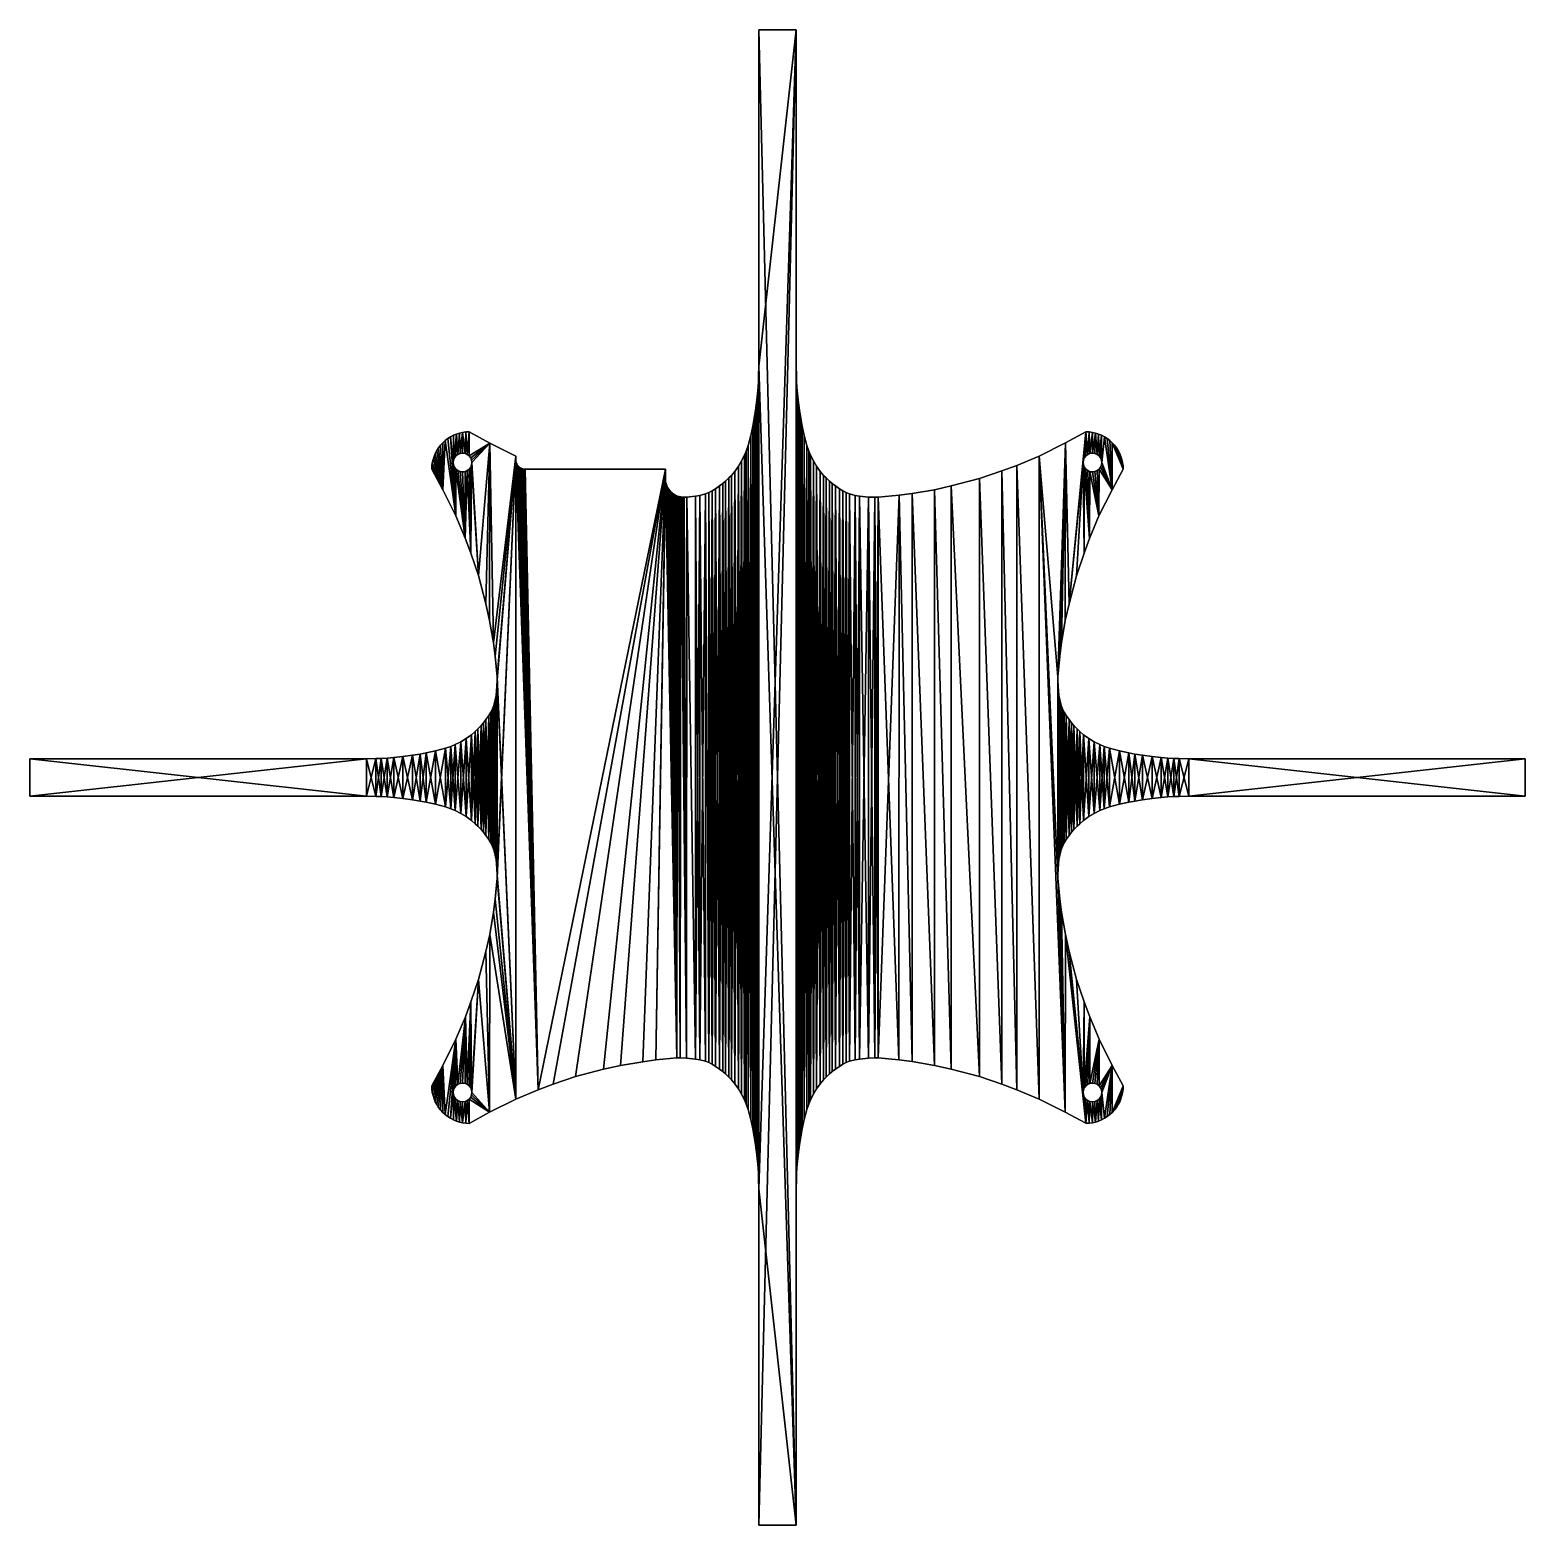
# Model space of a CAD drawing. Header units: inches. Extents: x -40 to 40, y -39.9 to 40.1.
import ezdxf

# ---------------------------------------------------------------- set-up
doc = ezdxf.new("R2010")
doc.units = ezdxf.units.IN
doc.header["$MEASUREMENT"] = 0
doc.layers.get('0').update_dxf_attribs({"color": 13})
doc.layers.add('Layer 1', color=7, linetype='Continuous')

# ---------------------------------------------------------------- blocks, each defined once
blk = doc.blocks.new('Group#103')
for p, q in [((22.668, 56.98), (22.651, 56.851)), ((22.651, 56.851, 1.5), (22.651, 56.851)), ((22.651, 56.851), (22.668, 56.721)), ((22.718, 57.101), (22.668, 56.98)), ((22.668, 56.98, 1.5), (22.668, 56.98)), ((22.797, 57.204), (22.718, 57.101)), ((22.718, 57.101, 1.5), (22.718, 57.101)), ((22.901, 57.284), (22.797, 57.204)), ((22.797, 57.204, 1.5), (22.797, 57.204)), ((23.021, 57.334), (22.901, 57.284)), ((22.901, 57.284, 1.5), (22.901, 57.284)), ((23.151, 57.351), (23.021, 57.334)), ((23.021, 57.334, 1.5), (23.021, 57.334)), ((23.151, 57.351, 1.5), (23.151, 57.351)), ((23.28, 57.334), (23.151, 57.351)), ((23.28, 57.334, 1.5), (23.28, 57.334)), ((23.401, 57.284), (23.28, 57.334)), ((23.504, 57.204), (23.401, 57.284)), ((23.401, 57.284, 1.5), (23.401, 57.284)), ((23.504, 57.204, 1.5), (23.504, 57.204)), ((23.584, 57.101), (23.504, 57.204)), ((23.633, 56.98), (23.584, 57.101)), ((23.584, 57.101, 1.5), (23.584, 57.101)), ((23.633, 56.98, 1.5), (23.633, 56.98)), ((23.651, 56.851), (23.633, 56.98)), ((23.651, 56.851), (23.633, 56.721)), ((23.651, 56.851, 1.5), (23.651, 56.851)), ((56.35, 56.851), (56.367, 56.98)), ((56.367, 56.721), (56.35, 56.851)), ((56.35, 56.851, 1.5), (56.35, 56.851)), ((56.367, 56.98), (56.417, 57.101)), ((56.367, 56.98, 1.5), (56.367, 56.98)), ((56.417, 57.101), (56.496, 57.204)), ((56.417, 57.101, 1.5), (56.417, 57.101)), ((56.6, 57.284), (56.496, 57.204)), ((56.496, 57.204, 1.5), (56.496, 57.204)), ((56.72, 57.334), (56.6, 57.284)), ((56.6, 57.284, 1.5), (56.6, 57.284)), ((56.85, 57.351), (56.72, 57.334)), ((56.72, 57.334, 1.5), (56.72, 57.334)), ((56.979, 57.334), (56.85, 57.351)), ((56.85, 57.351, 1.5), (56.85, 57.351)), ((56.979, 57.334, 1.5), (56.979, 57.334)), ((57.1, 57.284), (56.979, 57.334)), ((57.203, 57.204), (57.1, 57.284)), ((57.1, 57.284, 1.5), (57.1, 57.284)), ((57.203, 57.204, 1.5), (57.203, 57.204)), ((57.283, 57.101), (57.203, 57.204)), ((57.283, 57.101, 1.5), (57.283, 57.101)), ((57.333, 56.98), (57.283, 57.101)), ((57.35, 56.851), (57.333, 56.98)), ((57.333, 56.98, 1.5), (57.333, 56.98)), ((57.333, 56.721), (57.35, 56.851)), ((57.35, 56.851, 1.5), (57.35, 56.851)), ((22.668, 56.721), (22.718, 56.601)), ((22.668, 56.721, 1.5), (22.668, 56.721)), ((22.718, 56.601, 1.5), (22.718, 56.601)), ((22.718, 56.601), (22.797, 56.497)), ((22.797, 56.497, 1.5), (22.797, 56.497)), ((22.901, 56.418), (22.797, 56.497)), ((22.901, 56.418, 1.5), (22.901, 56.418)), ((23.021, 56.368), (22.901, 56.418)), ((23.151, 56.351), (23.021, 56.368)), ((23.021, 56.368, 1.5), (23.021, 56.368)), ((23.28, 56.368), (23.151, 56.351)), ((23.151, 56.351, 1.5), (23.151, 56.351)), ((23.401, 56.418), (23.28, 56.368)), ((23.28, 56.368, 1.5), (23.28, 56.368)), ((23.504, 56.497), (23.401, 56.418)), ((23.401, 56.418, 1.5), (23.401, 56.418)), ((23.584, 56.601), (23.504, 56.497)), ((23.504, 56.497, 1.5), (23.504, 56.497)), ((23.633, 56.721), (23.584, 56.601)), ((23.584, 56.601, 1.5), (23.584, 56.601)), ((23.633, 56.721, 1.5), (23.633, 56.721)), ((56.367, 56.721, 1.5), (56.367, 56.721)), ((56.417, 56.601), (56.367, 56.721)), ((56.496, 56.497), (56.417, 56.601)), ((56.417, 56.601, 1.5), (56.417, 56.601)), ((56.496, 56.497, 1.5), (56.496, 56.497)), ((56.6, 56.418), (56.496, 56.497)), ((56.6, 56.418, 1.5), (56.6, 56.418)), ((56.72, 56.368), (56.6, 56.418)), ((56.85, 56.351), (56.72, 56.368)), ((56.72, 56.368, 1.5), (56.72, 56.368)), ((56.85, 56.351), (56.979, 56.368)), ((56.85, 56.351, 1.5), (56.85, 56.351)), ((56.979, 56.368), (57.1, 56.418)), ((56.979, 56.368, 1.5), (56.979, 56.368)), ((57.1, 56.418), (57.203, 56.497)), ((57.1, 56.418, 1.5), (57.1, 56.418)), ((57.203, 56.497), (57.283, 56.601)), ((57.203, 56.497, 1.5), (57.203, 56.497)), ((57.283, 56.601), (57.333, 56.721)), ((57.283, 56.601, 1.5), (57.283, 56.601)), ((57.333, 56.721, 1.5), (57.333, 56.721)), ((22.668, 23.281), (22.651, 23.152)), ((22.718, 23.402), (22.668, 23.281)), ((22.668, 23.281, 1.5), (22.668, 23.281)), ((22.797, 23.505), (22.718, 23.402)), ((22.718, 23.402, 1.5), (22.718, 23.402)), ((22.901, 23.585, 1.5), (22.797, 23.505, 1.5)), ((22.901, 23.585), (22.797, 23.505)), ((22.797, 23.505, 1.5), (22.797, 23.505)), ((23.021, 23.635), (22.901, 23.585)), ((22.901, 23.585, 1.5), (22.901, 23.585)), ((23.151, 23.652), (23.021, 23.635)), ((23.021, 23.635, 1.5), (23.021, 23.635)), ((23.151, 23.652), (23.28, 23.635)), ((23.151, 23.652, 1.5), (23.151, 23.652)), ((23.28, 23.635), (23.401, 23.585)), ((23.401, 23.585, 1.5), (23.28, 23.635, 1.5)), ((23.28, 23.635, 1.5), (23.28, 23.635)), ((23.401, 23.585), (23.504, 23.505)), ((23.401, 23.585, 1.5), (23.401, 23.585)), ((23.504, 23.505, 1.5), (23.504, 23.505)), ((23.504, 23.505), (23.584, 23.402)), ((23.584, 23.402, 1.5), (23.504, 23.505, 1.5)), ((23.584, 23.402, 1.5), (23.584, 23.402)), ((23.584, 23.402), (23.633, 23.281)), ((23.633, 23.281, 1.5), (23.633, 23.281)), ((23.633, 23.281), (23.651, 23.152)), ((56.35, 23.152), (56.367, 23.281)), ((56.367, 23.281), (56.417, 23.402)), ((56.367, 23.281, 1.5), (56.367, 23.281)), ((56.417, 23.402), (56.496, 23.505)), ((56.417, 23.402, 1.5), (56.417, 23.402)), ((56.496, 23.505), (56.6, 23.585)), ((56.496, 23.505, 1.5), (56.496, 23.505)), ((56.6, 23.585), (56.72, 23.635)), ((56.6, 23.585, 1.5), (56.6, 23.585)), ((56.72, 23.635), (56.85, 23.652)), ((56.72, 23.635, 1.5), (56.72, 23.635)), ((56.85, 23.652, 1.5), (56.85, 23.652)), ((56.85, 23.652), (56.979, 23.635)), ((56.979, 23.635, 1.5), (56.979, 23.635)), ((56.979, 23.635), (57.1, 23.585)), ((57.1, 23.585, 1.5), (57.1, 23.585)), ((57.1, 23.585), (57.203, 23.505)), ((57.203, 23.505, 1.5), (57.203, 23.505)), ((57.283, 23.402), (57.203, 23.505)), ((57.283, 23.402, 1.5), (57.283, 23.402)), ((57.333, 23.281), (57.283, 23.402)), ((57.333, 23.281, 1.5), (57.333, 23.281)), ((57.35, 23.152, 1.5), (57.333, 23.281, 1.5)), ((57.35, 23.152), (57.333, 23.281)), ((22.651, 23.152, 1.5), (22.651, 23.152)), ((22.651, 23.152), (22.668, 23.022)), ((22.668, 23.022), (22.718, 22.902)), ((22.668, 23.022, 1.5), (22.668, 23.022)), ((22.718, 22.902, 1.5), (22.718, 22.902)), ((22.718, 22.902), (22.797, 22.798)), ((22.797, 22.798), (22.901, 22.719)), ((22.797, 22.798, 1.5), (22.797, 22.798)), ((22.901, 22.719, 1.5), (22.901, 22.719)), ((22.901, 22.719), (23.021, 22.669)), ((23.021, 22.669), (23.151, 22.652)), ((23.021, 22.669, 1.5), (23.021, 22.669)), ((23.151, 22.652), (23.28, 22.669)), ((23.151, 22.652, 1.5), (23.151, 22.652)), ((23.28, 22.669), (23.401, 22.719)), ((23.28, 22.669, 1.5), (23.28, 22.669)), ((23.401, 22.719), (23.504, 22.798)), ((23.401, 22.719, 1.5), (23.401, 22.719)), ((23.584, 22.902), (23.504, 22.798)), ((23.504, 22.798, 1.5), (23.504, 22.798)), ((23.633, 23.022), (23.584, 22.902)), ((23.584, 22.902, 1.5), (23.584, 22.902)), ((23.651, 23.152), (23.633, 23.022)), ((23.633, 23.022, 1.5), (23.633, 23.022)), ((23.651, 23.152, 1.5), (23.651, 23.152)), ((56.35, 23.152), (56.367, 23.022)), ((56.35, 23.152, 1.5), (56.35, 23.152)), ((56.367, 23.022), (56.417, 22.902)), ((56.367, 23.022, 1.5), (56.367, 23.022)), ((56.417, 22.902), (56.496, 22.798)), ((56.417, 22.902, 1.5), (56.417, 22.902)), ((56.496, 22.798, 1.5), (56.6, 22.719, 1.5)), ((56.496, 22.798), (56.6, 22.719)), ((56.496, 22.798, 1.5), (56.496, 22.798)), ((56.6, 22.719, 1.5), (56.6, 22.719)), ((56.6, 22.719), (56.72, 22.669)), ((56.72, 22.669, 1.5), (56.72, 22.669)), ((56.72, 22.669), (56.85, 22.652)), ((56.85, 22.652), (56.979, 22.669)), ((56.85, 22.652, 1.5), (56.85, 22.652)), ((56.979, 22.669), (57.1, 22.719)), ((56.979, 22.669, 1.5), (56.979, 22.669)), ((57.1, 22.719), (57.203, 22.798)), ((57.1, 22.719, 1.5), (57.1, 22.719)), ((57.203, 22.798), (57.283, 22.902)), ((57.203, 22.798, 1.5), (57.203, 22.798)), ((57.283, 22.902), (57.333, 23.022)), ((57.283, 22.902, 1.5), (57.283, 22.902)), ((57.333, 23.022), (57.35, 23.152)), ((57.333, 23.022, 1.5), (57.333, 23.022)), ((57.35, 23.152, 1.5), (57.35, 23.152))]:
    blk.add_line(p, q)
for centre, start, end in [((23.151, 56.851, 1.5), 165, 180), ((23.151, 56.851, 1.5), 180, 195), ((23.151, 56.851, 1.5), 150, 165), ((23.151, 56.851, 1.5), 135, 150), ((23.151, 56.851, 1.5), 120, 135), ((23.151, 56.851, 1.5), 105, 120), ((23.151, 56.851, 1.5), 90, 105), ((23.151, 56.851, 1.5), 75, 90), ((23.151, 56.851, 1.5), 60, 75), ((23.151, 56.851, 1.5), 45, 60), ((23.151, 56.851, 1.5), 30, 45), ((23.151, 56.851, 1.5), 15, 30), ((23.151, 56.851, 1.5), 0, 15), ((23.151, 56.851, 1.5), 345, 0), ((56.85, 56.851, 1.5), 165, 180), ((56.85, 56.851, 1.5), 180, 195), ((56.85, 56.851, 1.5), 150, 165), ((56.85, 56.851, 1.5), 135, 150), ((56.85, 56.851, 1.5), 120, 135), ((56.85, 56.851, 1.5), 105, 120), ((56.85, 56.851, 1.5), 90, 105), ((56.85, 56.851, 1.5), 75, 90), ((56.85, 56.851, 1.5), 60, 75), ((56.85, 56.851, 1.5), 45, 60), ((56.85, 56.851, 1.5), 30, 45), ((56.85, 56.851, 1.5), 15, 30), ((56.85, 56.851, 1.5), 360, 15), ((56.85, 56.851, 1.5), 345, 360), ((23.151, 56.851, 1.5), 195, 210), ((23.151, 56.851, 1.5), 210, 225), ((23.151, 56.851, 1.5), 225, 240), ((23.151, 56.851, 1.5), 240, 255), ((23.151, 56.851, 1.5), 255, 270), ((23.151, 56.851, 1.5), 270, 285), ((23.151, 56.851, 1.5), 285, 300), ((23.151, 56.851, 1.5), 300, 315), ((23.151, 56.851, 1.5), 315, 330), ((23.151, 56.851, 1.5), 330, 345), ((56.85, 56.851, 1.5), 195, 210), ((56.85, 56.851, 1.5), 210, 225), ((56.85, 56.851, 1.5), 225, 240), ((56.85, 56.851, 1.5), 240, 255), ((56.85, 56.851, 1.5), 255, 270), ((56.85, 56.851, 1.5), 270, 285), ((56.85, 56.851, 1.5), 285, 300), ((56.85, 56.851, 1.5), 300, 315), ((56.85, 56.851, 1.5), 315, 330), ((56.85, 56.851, 1.5), 330, 345), ((23.151, 23.152, 1.5), 165, 180), ((23.151, 23.152, 1.5), 150, 165), ((23.151, 23.152, 1.5), 135, 150), ((23.151, 23.152, 1.5), 105, 120), ((23.151, 23.152, 1.5), 90, 105), ((23.151, 23.152, 1.5), 75, 90), ((23.151, 23.152, 1.5), 45, 60), ((23.151, 23.152, 1.5), 15, 30), ((23.151, 23.152, 1.5), 0, 15), ((56.85, 23.152, 1.5), 165, 180), ((56.85, 23.152, 1.5), 150, 165), ((56.85, 23.152, 1.5), 135, 150), ((56.85, 23.152, 1.5), 120, 135), ((56.85, 23.152, 1.5), 105, 120), ((56.85, 23.152, 1.5), 90, 105), ((56.85, 23.152, 1.5), 75, 90), ((56.85, 23.152, 1.5), 60, 75), ((56.85, 23.152, 1.5), 45, 60), ((56.85, 23.152, 1.5), 30, 45), ((56.85, 23.152, 1.5), 15, 30), ((23.151, 23.152, 1.5), 180, 195), ((23.151, 23.152, 1.5), 195, 210), ((23.151, 23.152, 1.5), 210, 225), ((23.151, 23.152, 1.5), 225, 240), ((23.151, 23.152, 1.5), 240, 255), ((23.151, 23.152, 1.5), 255, 270), ((23.151, 23.152, 1.5), 270, 285), ((23.151, 23.152, 1.5), 285, 300), ((23.151, 23.152, 1.5), 300, 315), ((23.151, 23.152, 1.5), 315, 330), ((23.151, 23.152, 1.5), 330, 345), ((23.151, 23.152, 1.5), 345, 0), ((56.85, 23.152, 1.5), 180, 195), ((56.85, 23.152, 1.5), 195, 210), ((56.85, 23.152, 1.5), 210, 225), ((56.85, 23.152, 1.5), 240, 255), ((56.85, 23.152, 1.5), 255, 270), ((56.85, 23.152, 1.5), 270, 285), ((56.85, 23.152, 1.5), 285, 300), ((56.85, 23.152, 1.5), 300, 315), ((56.85, 23.152, 1.5), 315, 330), ((56.85, 23.152, 1.5), 330, 345), ((56.85, 23.152, 1.5), 345, 0)]:
    blk.add_arc(centre, 0.5, start, end)
at = {"layer": 'Layer 1', "color": 163}
for p, q in [((38.999, 80), (41.001, 80)), ((38.999, 62.001), (38.999, 80)), ((38.999, 62.001, 1.5), (38.999, 80, 1.5)), ((38.999, 80, 1.5), (41.001, 80, 1.5)), ((41.001, 80), (41.001, 62.001)), ((41.001, 80, 1.5), (41.001, 62.001, 1.5)), ((38.999, 62.001), (38.989, 61.489)), ((38.999, 62.001, 1.5), (38.989, 61.489, 1.5)), ((41.001, 62.001), (41.011, 61.489)), ((41.001, 62.001, 1.5), (41.011, 61.489, 1.5)), ((38.962, 60.877), (38.93, 60.528)), ((38.962, 60.877, 1.5), (38.93, 60.528, 1.5)), ((38.98, 61.196), (38.962, 60.877)), ((38.98, 61.196, 1.5), (38.962, 60.877, 1.5)), ((38.989, 61.489), (38.98, 61.196)), ((38.989, 61.489, 1.5), (38.98, 61.196, 1.5)), ((41.011, 61.489), (41.021, 61.196)), ((41.011, 61.489, 1.5), (41.021, 61.196, 1.5)), ((41.021, 61.196), (41.038, 60.877)), ((41.021, 61.196, 1.5), (41.038, 60.877, 1.5)), ((41.038, 60.877), (41.069, 60.528)), ((41.038, 60.877, 1.5), (41.069, 60.528, 1.5)), ((38.88, 60.048), (38.809, 59.527)), ((38.88, 60.048, 1.5), (38.809, 59.527, 1.5)), ((38.93, 60.528), (38.88, 60.048)), ((38.93, 60.528, 1.5), (38.88, 60.048, 1.5)), ((41.069, 60.528), (41.12, 60.048)), ((41.069, 60.528, 1.5), (41.12, 60.048, 1.5)), ((41.12, 60.048), (41.191, 59.527)), ((41.12, 60.048, 1.5), (41.191, 59.527, 1.5)), ((38.809, 59.527), (38.74, 59.118)), ((38.809, 59.527, 1.5), (38.74, 59.118, 1.5)), ((41.191, 59.527), (41.26, 59.118)), ((41.191, 59.527, 1.5), (41.26, 59.118, 1.5)), ((22.985, 58.428), (22.817, 58.374)), ((22.985, 58.428, 1.5), (22.817, 58.374, 1.5)), ((23.154, 58.465), (22.985, 58.428)), ((23.154, 58.465, 1.5), (22.985, 58.428, 1.5)), ((23.328, 58.488), (23.154, 58.465)), ((23.328, 58.488, 1.5), (23.154, 58.465, 1.5)), ((23.5, 58.497), (23.328, 58.488)), ((23.5, 58.497, 1.5), (23.328, 58.488, 1.5)), ((24.6, 57.897), (23.5, 58.497)), ((24.6, 57.897, 1.5), (23.5, 58.497, 1.5)), ((38.679, 58.799), (38.57, 58.298)), ((38.679, 58.799, 1.5), (38.57, 58.298, 1.5)), ((38.74, 59.118), (38.679, 58.799)), ((38.74, 59.118, 1.5), (38.679, 58.799, 1.5)), ((41.26, 59.118), (41.321, 58.799)), ((41.26, 59.118, 1.5), (41.321, 58.799, 1.5)), ((41.321, 58.799), (41.43, 58.298)), ((41.321, 58.799, 1.5), (41.43, 58.298, 1.5)), ((55.403, 57.899), (56.503, 58.498)), ((55.403, 57.899, 1.5), (56.503, 58.498, 1.5)), ((56.672, 58.488), (56.503, 58.498)), ((56.672, 58.488, 1.5), (56.503, 58.498, 1.5)), ((56.846, 58.465), (56.672, 58.488)), ((56.846, 58.465, 1.5), (56.672, 58.488, 1.5)), ((57.016, 58.428), (56.846, 58.465)), ((57.016, 58.428, 1.5), (56.846, 58.465, 1.5)), ((57.184, 58.374), (57.016, 58.428)), ((57.184, 58.374, 1.5), (57.016, 58.428, 1.5)), ((21.864, 57.643), (21.77, 57.495)), ((21.864, 57.643, 1.5), (21.77, 57.495, 1.5)), ((21.971, 57.78), (21.864, 57.643)), ((21.971, 57.78, 1.5), (21.864, 57.643, 1.5)), ((22.088, 57.91), (21.971, 57.78)), ((22.088, 57.91, 1.5), (21.971, 57.78, 1.5)), ((22.217, 58.027), (22.088, 57.91)), ((22.217, 58.027, 1.5), (22.088, 57.91, 1.5)), ((22.355, 58.133), (22.217, 58.027)), ((22.355, 58.133, 1.5), (22.217, 58.027, 1.5)), ((22.502, 58.227), (22.355, 58.133)), ((22.502, 58.227, 1.5), (22.355, 58.133, 1.5)), ((22.657, 58.308), (22.502, 58.227)), ((22.657, 58.308, 1.5), (22.502, 58.227, 1.5)), ((22.817, 58.374), (22.657, 58.308)), ((22.817, 58.374, 1.5), (22.657, 58.308, 1.5)), ((26, 57.199), (24.6, 57.897)), ((26, 57.199, 1.5), (24.6, 57.897, 1.5)), ((38.43, 57.757), (38.331, 57.468)), ((38.43, 57.757, 1.5), (38.331, 57.468, 1.5)), ((38.57, 58.298), (38.43, 57.757)), ((38.57, 58.298, 1.5), (38.43, 57.757, 1.5)), ((41.43, 58.298), (41.57, 57.757)), ((41.43, 58.298, 1.5), (41.57, 57.757, 1.5)), ((41.57, 57.757), (41.668, 57.468)), ((41.57, 57.757, 1.5), (41.668, 57.468, 1.5)), ((54.003, 57.202), (55.403, 57.899)), ((54.003, 57.202, 1.5), (55.403, 57.899, 1.5)), ((57.344, 58.308), (57.184, 58.374)), ((57.344, 58.308, 1.5), (57.184, 58.374, 1.5)), ((57.498, 58.227), (57.344, 58.308)), ((57.498, 58.227, 1.5), (57.344, 58.308, 1.5)), ((57.645, 58.133), (57.498, 58.227)), ((57.645, 58.133, 1.5), (57.498, 58.227, 1.5)), ((57.783, 58.027), (57.645, 58.133)), ((57.783, 58.027, 1.5), (57.645, 58.133, 1.5)), ((57.913, 57.91), (57.783, 58.027)), ((57.913, 57.91, 1.5), (57.783, 58.027, 1.5)), ((58.03, 57.78), (57.913, 57.91)), ((58.03, 57.78, 1.5), (57.913, 57.91, 1.5)), ((58.136, 57.643), (58.03, 57.78)), ((58.136, 57.643, 1.5), (58.03, 57.78, 1.5)), ((58.23, 57.495), (58.136, 57.643)), ((58.23, 57.495, 1.5), (58.136, 57.643, 1.5)), ((21.532, 56.843), (21.509, 56.669)), ((21.532, 56.843, 1.5), (21.509, 56.669, 1.5)), ((21.569, 57.013), (21.532, 56.843)), ((21.569, 57.013, 1.5), (21.532, 56.843, 1.5)), ((21.623, 57.181), (21.569, 57.013)), ((21.623, 57.181, 1.5), (21.569, 57.013, 1.5)), ((21.689, 57.341), (21.623, 57.181)), ((21.689, 57.341, 1.5), (21.623, 57.181, 1.5)), ((21.77, 57.495), (21.689, 57.341)), ((21.77, 57.495, 1.5), (21.689, 57.341, 1.5)), ((26, 56.998), (26, 57.199)), ((26, 56.998, 1.5), (26, 57.199, 1.5)), ((26, 56.998), (26.002, 56.955)), ((26, 56.998, 1.5), (26.002, 56.955, 1.5)), ((26.002, 56.955), (26.007, 56.91)), ((26.002, 56.955, 1.5), (26.007, 56.91, 1.5)), ((26.007, 56.91), (26.018, 56.871)), ((26.007, 56.91, 1.5), (26.018, 56.871, 1.5)), ((26.018, 56.871), (26.03, 56.828)), ((26.018, 56.871, 1.5), (26.03, 56.828, 1.5)), ((26.03, 56.828), (26.048, 56.787)), ((26.03, 56.828, 1.5), (26.048, 56.787, 1.5)), ((38.08, 56.937), (37.91, 56.657)), ((38.08, 56.937, 1.5), (37.91, 56.657, 1.5)), ((38.24, 57.247), (38.08, 56.937)), ((38.24, 57.247, 1.5), (38.08, 56.937, 1.5)), ((38.331, 57.468), (38.24, 57.247)), ((38.331, 57.468, 1.5), (38.24, 57.247, 1.5)), ((41.668, 57.468), (41.761, 57.247)), ((41.668, 57.468, 1.5), (41.761, 57.247, 1.5)), ((41.761, 57.247), (41.92, 56.937)), ((41.761, 57.247, 1.5), (41.92, 56.937, 1.5)), ((41.92, 56.937), (42.09, 56.657)), ((41.92, 56.937, 1.5), (42.09, 56.657, 1.5)), ((52.801, 56.7), (54.003, 57.202)), ((52.801, 56.7, 1.5), (54.003, 57.202, 1.5)), ((58.311, 57.341), (58.23, 57.495)), ((58.311, 57.341, 1.5), (58.23, 57.495, 1.5)), ((58.377, 57.181), (58.311, 57.341)), ((58.377, 57.181, 1.5), (58.311, 57.341, 1.5)), ((58.431, 57.013), (58.377, 57.181)), ((58.431, 57.013, 1.5), (58.377, 57.181, 1.5)), ((58.468, 56.843), (58.431, 57.013)), ((58.468, 56.843, 1.5), (58.431, 57.013, 1.5)), ((58.491, 56.669), (58.468, 56.843)), ((58.491, 56.669, 1.5), (58.468, 56.843, 1.5)), ((21.509, 56.669), (21.499, 56.5)), ((21.509, 56.669, 1.5), (21.499, 56.5, 1.5)), ((22.099, 55.4), (21.499, 56.5)), ((22.099, 55.4, 1.5), (21.499, 56.5, 1.5)), ((26.048, 56.787), (26.069, 56.748)), ((26.048, 56.787, 1.5), (26.069, 56.748, 1.5)), ((26.069, 56.748), (26.091, 56.714)), ((26.069, 56.748, 1.5), (26.091, 56.714, 1.5)), ((26.091, 56.714), (26.118, 56.678)), ((26.091, 56.714, 1.5), (26.118, 56.678, 1.5)), ((26.118, 56.678), (26.147, 56.645)), ((26.118, 56.678, 1.5), (26.147, 56.645, 1.5)), ((26.147, 56.645), (26.18, 56.617)), ((26.147, 56.645, 1.5), (26.18, 56.617, 1.5)), ((26.18, 56.617), (26.215, 56.588)), ((26.18, 56.617, 1.5), (26.215, 56.588, 1.5)), ((26.215, 56.588), (26.251, 56.566)), ((26.215, 56.588, 1.5), (26.251, 56.566, 1.5)), ((26.251, 56.566), (26.289, 56.545)), ((26.251, 56.566, 1.5), (26.289, 56.545, 1.5)), ((26.289, 56.545), (26.329, 56.528)), ((26.289, 56.545, 1.5), (26.329, 56.528, 1.5)), ((26.329, 56.528), (26.373, 56.515)), ((26.329, 56.528, 1.5), (26.373, 56.515, 1.5)), ((26.373, 56.515), (26.413, 56.505)), ((26.373, 56.515, 1.5), (26.413, 56.505, 1.5)), ((26.413, 56.505), (26.457, 56.5)), ((26.413, 56.505, 1.5), (26.457, 56.5, 1.5)), ((26.457, 56.5), (26.5, 56.497)), ((26.457, 56.5, 1.5), (26.5, 56.497, 1.5)), ((34.001, 56.497), (26.5, 56.497)), ((34.001, 56.497, 1.5), (26.5, 56.497, 1.5)), ((34.001, 55.997), (34.001, 56.497)), ((34.001, 55.997, 1.5), (34.001, 56.497, 1.5)), ((37.399, 56.027), (37.221, 55.858)), ((37.399, 56.027, 1.5), (37.221, 55.858, 1.5)), ((37.531, 56.166), (37.399, 56.027)), ((37.531, 56.166, 1.5), (37.399, 56.027, 1.5)), ((37.709, 56.377), (37.531, 56.166)), ((37.709, 56.377, 1.5), (37.531, 56.166, 1.5)), ((37.91, 56.657), (37.709, 56.377)), ((37.91, 56.657, 1.5), (37.709, 56.377, 1.5)), ((42.09, 56.657), (42.291, 56.377)), ((42.09, 56.657, 1.5), (42.291, 56.377, 1.5)), ((42.291, 56.377), (42.469, 56.166)), ((42.291, 56.377, 1.5), (42.469, 56.166, 1.5)), ((42.469, 56.166), (42.601, 56.027)), ((42.469, 56.166, 1.5), (42.601, 56.027, 1.5)), ((42.601, 56.027), (42.779, 55.858)), ((42.601, 56.027, 1.5), (42.779, 55.858, 1.5)), ((50.803, 56), (52.002, 56.401)), ((50.803, 56, 1.5), (52.002, 56.401, 1.5)), ((52.002, 56.401), (52.801, 56.7)), ((52.002, 56.401, 1.5), (52.801, 56.7, 1.5)), ((57.9, 55.397), (58.498, 56.497)), ((57.9, 55.397, 1.5), (58.498, 56.497, 1.5)), ((58.498, 56.497), (58.491, 56.669)), ((58.498, 56.497, 1.5), (58.491, 56.669, 1.5)), ((22.796, 54), (22.099, 55.4)), ((22.796, 54, 1.5), (22.099, 55.4, 1.5)), ((34.001, 55.997), (34.006, 55.91)), ((34.001, 55.997, 1.5), (34.006, 55.91, 1.5)), ((34.006, 55.91), (34.016, 55.825)), ((34.006, 55.91, 1.5), (34.016, 55.825, 1.5)), ((34.016, 55.825), (34.037, 55.741)), ((34.016, 55.825, 1.5), (34.037, 55.741, 1.5)), ((34.037, 55.741), (34.061, 55.657)), ((34.037, 55.741, 1.5), (34.061, 55.657, 1.5)), ((34.061, 55.657), (34.094, 55.575)), ((34.061, 55.657, 1.5), (34.094, 55.575, 1.5)), ((34.094, 55.575), (34.136, 55.499)), ((34.094, 55.575, 1.5), (34.136, 55.499, 1.5)), ((34.136, 55.499), (34.184, 55.425)), ((34.136, 55.499, 1.5), (34.184, 55.425, 1.5)), ((34.184, 55.425), (34.233, 55.356)), ((34.184, 55.425, 1.5), (34.233, 55.356, 1.5)), ((34.233, 55.356), (34.296, 55.293)), ((34.233, 55.356, 1.5), (34.296, 55.293, 1.5)), ((34.296, 55.293), (34.359, 55.232)), ((34.296, 55.293, 1.5), (34.359, 55.232, 1.5)), ((34.359, 55.232), (34.426, 55.181)), ((34.359, 55.232, 1.5), (34.426, 55.181, 1.5)), ((36.32, 55.247), (36.149, 55.177)), ((36.32, 55.247, 1.5), (36.149, 55.177, 1.5)), ((36.501, 55.337), (36.32, 55.247)), ((36.501, 55.337, 1.5), (36.32, 55.247, 1.5)), ((36.68, 55.449), (36.501, 55.337)), ((36.68, 55.449, 1.5), (36.501, 55.337, 1.5)), ((36.902, 55.597), (36.68, 55.449)), ((36.902, 55.597, 1.5), (36.68, 55.449, 1.5)), ((37.068, 55.728), (36.902, 55.597)), ((37.068, 55.728, 1.5), (36.902, 55.597, 1.5)), ((37.221, 55.858), (37.068, 55.728)), ((37.221, 55.858, 1.5), (37.068, 55.728, 1.5)), ((42.779, 55.858), (42.932, 55.728)), ((42.779, 55.858, 1.5), (42.932, 55.728, 1.5)), ((42.932, 55.728), (43.099, 55.597)), ((42.932, 55.728, 1.5), (43.099, 55.597, 1.5)), ((43.099, 55.597), (43.32, 55.449)), ((43.099, 55.597, 1.5), (43.32, 55.449, 1.5)), ((43.32, 55.449), (43.5, 55.337)), ((43.32, 55.449, 1.5), (43.5, 55.337, 1.5)), ((43.5, 55.337), (43.68, 55.247)), ((43.5, 55.337, 1.5), (43.68, 55.247, 1.5)), ((43.68, 55.247), (43.861, 55.177)), ((43.68, 55.247, 1.5), (43.861, 55.177, 1.5)), ((47.204, 55.199), (48.403, 55.4)), ((47.204, 55.199, 1.5), (48.403, 55.4, 1.5)), ((48.403, 55.4), (49.301, 55.6)), ((48.403, 55.4, 1.5), (49.301, 55.6, 1.5)), ((49.301, 55.6), (50.803, 56)), ((49.301, 55.6, 1.5), (50.803, 56, 1.5)), ((57.202, 53.998), (57.9, 55.397)), ((57.202, 53.998, 1.5), (57.9, 55.397, 1.5)), ((34.426, 55.181), (34.501, 55.133)), ((34.426, 55.181, 1.5), (34.501, 55.133, 1.5)), ((34.501, 55.133), (34.577, 55.093)), ((34.501, 55.133, 1.5), (34.577, 55.093, 1.5)), ((34.577, 55.093), (34.658, 55.06)), ((34.577, 55.093, 1.5), (34.658, 55.06, 1.5)), ((34.658, 55.06), (34.742, 55.034)), ((34.658, 55.06, 1.5), (34.742, 55.034, 1.5)), ((34.742, 55.034), (34.826, 55.014)), ((34.742, 55.034, 1.5), (34.826, 55.014, 1.5)), ((34.826, 55.014), (34.913, 55.003)), ((34.826, 55.014, 1.5), (34.913, 55.003, 1.5)), ((34.913, 55.003), (34.998, 54.999)), ((34.913, 55.003, 1.5), (34.998, 54.999, 1.5)), ((34.998, 54.999), (35.141, 55.006)), ((34.998, 54.999, 1.5), (35.141, 55.006, 1.5)), ((35.61, 55.057), (35.141, 55.006)), ((35.61, 55.057, 1.5), (35.141, 55.006, 1.5)), ((35.85, 55.097), (35.61, 55.057)), ((35.85, 55.097, 1.5), (35.61, 55.057, 1.5)), ((36.149, 55.177), (35.85, 55.097)), ((36.149, 55.177, 1.5), (35.85, 55.097, 1.5)), ((43.861, 55.177), (44.15, 55.097)), ((43.861, 55.177, 1.5), (44.15, 55.097, 1.5)), ((44.15, 55.097), (44.39, 55.057)), ((44.15, 55.097, 1.5), (44.39, 55.057, 1.5)), ((44.39, 55.057), (44.869, 55.006)), ((44.39, 55.057, 1.5), (44.869, 55.006, 1.5)), ((44.869, 55.006), (45.21, 54.999)), ((44.869, 55.006, 1.5), (45.21, 54.999, 1.5)), ((45.21, 54.999), (45.39, 54.999)), ((45.21, 54.999, 1.5), (45.39, 54.999, 1.5)), ((45.39, 54.999), (46.502, 55.1)), ((45.39, 54.999, 1.5), (46.502, 55.1, 1.5)), ((46.502, 55.1), (47.204, 55.199)), ((46.502, 55.1, 1.5), (47.204, 55.199, 1.5)), ((23.297, 52.799), (22.796, 54)), ((23.297, 52.799, 1.5), (22.796, 54, 1.5)), ((56.701, 52.796), (57.202, 53.998)), ((56.701, 52.796, 1.5), (57.202, 53.998, 1.5)), ((23.596, 51.999), (23.297, 52.799)), ((23.596, 51.999, 1.5), (23.297, 52.799, 1.5)), ((56.401, 51.997), (56.701, 52.796)), ((56.401, 51.997, 1.5), (56.701, 52.796, 1.5)), ((23.998, 50.8), (23.596, 51.999)), ((23.998, 50.8, 1.5), (23.596, 51.999, 1.5)), ((56, 50.797), (56.401, 51.997)), ((56, 50.797, 1.5), (56.401, 51.997, 1.5)), ((24.397, 49.298), (23.998, 50.8)), ((24.397, 49.298, 1.5), (23.998, 50.8, 1.5)), ((55.6, 49.297), (56, 50.797)), ((55.6, 49.297, 1.5), (56, 50.797, 1.5)), ((24.597, 48.4), (24.397, 49.298)), ((24.597, 48.4, 1.5), (24.397, 49.298, 1.5)), ((55.4, 48.397), (55.6, 49.297)), ((55.4, 48.397, 1.5), (55.6, 49.297, 1.5)), ((24.798, 47.201), (24.597, 48.4)), ((24.798, 47.201, 1.5), (24.597, 48.4, 1.5)), ((55.199, 47.198), (55.4, 48.397)), ((55.199, 47.198, 1.5), (55.4, 48.397, 1.5)), ((24.898, 46.499), (24.798, 47.201)), ((24.898, 46.499, 1.5), (24.798, 47.201, 1.5)), ((25, 45.387), (24.898, 46.499)), ((25, 45.387, 1.5), (24.898, 46.499, 1.5)), ((55.001, 45.387), (55.1, 46.497)), ((55.001, 45.387, 1.5), (55.1, 46.497, 1.5)), ((55.1, 46.497), (55.199, 47.198)), ((55.1, 46.497, 1.5), (55.199, 47.198, 1.5)), ((24.94, 44.387), (24.991, 44.866)), ((24.94, 44.387, 1.5), (24.991, 44.866, 1.5)), ((24.991, 44.866), (25, 45.217)), ((24.991, 44.866, 1.5), (25, 45.217, 1.5)), ((25, 45.217), (25, 45.387)), ((25, 45.217, 1.5), (25, 45.387, 1.5)), ((55.001, 45.207), (55.001, 45.387)), ((55.001, 45.207, 1.5), (55.001, 45.387, 1.5)), ((55.009, 44.866), (55.001, 45.207)), ((55.009, 44.866, 1.5), (55.001, 45.207, 1.5)), ((55.06, 44.387), (55.009, 44.866)), ((55.06, 44.387, 1.5), (55.009, 44.866, 1.5)), ((24.822, 43.848), (24.9, 44.147)), ((24.822, 43.848, 1.5), (24.9, 44.147, 1.5)), ((24.9, 44.147), (24.94, 44.387)), ((24.9, 44.147, 1.5), (24.94, 44.387, 1.5)), ((55.1, 44.147), (55.06, 44.387)), ((55.1, 44.147, 1.5), (55.06, 44.387, 1.5)), ((55.179, 43.858), (55.1, 44.147)), ((55.179, 43.858, 1.5), (55.1, 44.147, 1.5)), ((24.4, 43.096), (24.549, 43.318)), ((24.4, 43.096, 1.5), (24.549, 43.318, 1.5)), ((24.549, 43.318), (24.661, 43.497)), ((24.549, 43.318, 1.5), (24.661, 43.497, 1.5)), ((24.661, 43.497), (24.75, 43.677)), ((24.661, 43.497, 1.5), (24.75, 43.677, 1.5)), ((24.75, 43.677), (24.822, 43.848)), ((24.75, 43.677, 1.5), (24.822, 43.848, 1.5)), ((55.25, 43.677), (55.179, 43.858)), ((55.25, 43.677, 1.5), (55.179, 43.858, 1.5)), ((55.34, 43.497), (55.25, 43.677)), ((55.34, 43.497, 1.5), (55.25, 43.677, 1.5)), ((55.451, 43.318), (55.34, 43.497)), ((55.451, 43.318, 1.5), (55.34, 43.497, 1.5)), ((55.6, 43.096), (55.451, 43.318)), ((55.6, 43.096, 1.5), (55.451, 43.318, 1.5)), ((23.62, 42.288), (23.831, 42.466)), ((23.62, 42.288, 1.5), (23.831, 42.466, 1.5)), ((23.831, 42.466), (23.97, 42.598)), ((23.831, 42.466, 1.5), (23.97, 42.598, 1.5)), ((23.97, 42.598), (24.141, 42.776)), ((23.97, 42.598, 1.5), (24.141, 42.776, 1.5)), ((24.141, 42.776), (24.27, 42.929)), ((24.141, 42.776, 1.5), (24.27, 42.929, 1.5)), ((24.27, 42.929), (24.4, 43.096)), ((24.27, 42.929, 1.5), (24.4, 43.096, 1.5)), ((55.73, 42.929), (55.6, 43.096)), ((55.73, 42.929, 1.5), (55.6, 43.096, 1.5)), ((55.859, 42.776), (55.73, 42.929)), ((55.859, 42.776, 1.5), (55.73, 42.929, 1.5)), ((56.03, 42.598), (55.859, 42.776)), ((56.03, 42.598, 1.5), (55.859, 42.776, 1.5)), ((56.169, 42.466), (56.03, 42.598)), ((56.169, 42.466, 1.5), (56.03, 42.598, 1.5)), ((56.38, 42.288), (56.169, 42.466)), ((56.38, 42.288, 1.5), (56.169, 42.466, 1.5)), ((22.24, 41.567), (22.53, 41.667)), ((22.24, 41.567, 1.5), (22.53, 41.667, 1.5)), ((22.53, 41.667), (22.751, 41.757)), ((22.53, 41.667, 1.5), (22.751, 41.757, 1.5)), ((22.751, 41.757), (23.061, 41.917)), ((22.751, 41.757, 1.5), (23.061, 41.917, 1.5)), ((23.061, 41.917), (23.34, 42.088)), ((23.061, 41.917, 1.5), (23.34, 42.088, 1.5)), ((23.34, 42.088), (23.62, 42.288)), ((23.34, 42.088, 1.5), (23.62, 42.288, 1.5)), ((56.66, 42.088), (56.38, 42.288)), ((56.66, 42.088, 1.5), (56.38, 42.288, 1.5)), ((56.94, 41.917), (56.66, 42.088)), ((56.94, 41.917, 1.5), (56.66, 42.088, 1.5)), ((57.25, 41.757), (56.94, 41.917)), ((57.25, 41.757, 1.5), (56.94, 41.917, 1.5)), ((57.47, 41.667), (57.25, 41.757)), ((57.47, 41.667, 1.5), (57.25, 41.757, 1.5)), ((57.76, 41.567), (57.47, 41.667)), ((57.76, 41.567, 1.5), (57.47, 41.667, 1.5)), ((0, 39.002), (0, 41.001)), ((0, 41.001), (18.002, 41.001)), ((0, 39.002, 1.5), (0, 41.001, 1.5)), ((0, 41.001, 1.5), (18.002, 41.001, 1.5)), ((18.002, 41.001), (18.509, 41.008)), ((18.002, 41.001, 1.5), (18.509, 41.008, 1.5)), ((18.509, 41.008), (18.801, 41.019)), ((18.509, 41.008, 1.5), (18.801, 41.019, 1.5)), ((18.801, 41.019), (19.121, 41.035)), ((18.801, 41.019, 1.5), (19.121, 41.035, 1.5)), ((19.121, 41.035), (19.469, 41.067)), ((19.121, 41.035, 1.5), (19.469, 41.067, 1.5)), ((19.469, 41.067), (19.949, 41.117)), ((19.469, 41.067, 1.5), (19.949, 41.117, 1.5)), ((19.949, 41.117), (20.47, 41.188)), ((19.949, 41.117, 1.5), (20.47, 41.188, 1.5)), ((20.47, 41.188), (20.879, 41.257)), ((20.47, 41.188, 1.5), (20.879, 41.257, 1.5)), ((20.879, 41.257), (21.199, 41.318)), ((20.879, 41.257, 1.5), (21.199, 41.318, 1.5)), ((21.199, 41.318), (21.699, 41.427)), ((21.199, 41.318, 1.5), (21.699, 41.427, 1.5)), ((21.699, 41.427), (22.24, 41.567)), ((21.699, 41.427, 1.5), (22.24, 41.567, 1.5)), ((58.301, 41.427), (57.76, 41.567)), ((58.301, 41.427, 1.5), (57.76, 41.567, 1.5)), ((58.801, 41.318), (58.301, 41.427)), ((58.801, 41.318, 1.5), (58.301, 41.427, 1.5)), ((59.121, 41.257), (58.801, 41.318)), ((59.121, 41.257, 1.5), (58.801, 41.318, 1.5)), ((59.53, 41.188), (59.121, 41.257)), ((59.53, 41.188, 1.5), (59.121, 41.257, 1.5)), ((60.051, 41.117), (59.53, 41.188)), ((60.051, 41.117, 1.5), (59.53, 41.188, 1.5)), ((60.531, 41.067), (60.051, 41.117)), ((60.531, 41.067, 1.5), (60.051, 41.117, 1.5)), ((60.88, 41.035), (60.531, 41.067)), ((60.88, 41.035, 1.5), (60.531, 41.067, 1.5)), ((61.199, 41.019), (60.88, 41.035)), ((61.199, 41.019, 1.5), (60.88, 41.035, 1.5)), ((61.491, 41.008), (61.199, 41.019)), ((61.491, 41.008, 1.5), (61.199, 41.019, 1.5)), ((62.001, 41.001), (61.491, 41.008)), ((62.001, 41.001, 1.5), (61.491, 41.008, 1.5)), ((62.001, 41.001), (80, 41.001)), ((62.001, 41.001, 1.5), (80, 41.001, 1.5)), ((80, 41.001), (80, 39.002)), ((80, 41.001, 1.5), (80, 39.002, 1.5)), ((18.002, 39.002), (0, 39.002)), ((18.002, 39.002, 1.5), (0, 39.002, 1.5)), ((18.002, 39.002), (18.509, 38.986)), ((18.002, 39.002, 1.5), (18.509, 38.986, 1.5)), ((18.509, 38.986), (18.801, 38.977)), ((18.509, 38.986, 1.5), (18.801, 38.977, 1.5)), ((18.801, 38.977), (19.121, 38.959)), ((18.801, 38.977, 1.5), (19.121, 38.959, 1.5)), ((19.121, 38.959), (19.469, 38.928)), ((19.121, 38.959, 1.5), (19.469, 38.928, 1.5)), ((19.469, 38.928), (19.949, 38.877)), ((19.469, 38.928, 1.5), (19.949, 38.877, 1.5)), ((19.949, 38.877), (20.47, 38.806)), ((19.949, 38.877, 1.5), (20.47, 38.806, 1.5)), ((20.47, 38.806), (20.879, 38.737)), ((20.47, 38.806, 1.5), (20.879, 38.737, 1.5)), ((20.879, 38.737), (21.199, 38.676)), ((20.879, 38.737, 1.5), (21.199, 38.676, 1.5)), ((21.199, 38.676), (21.699, 38.567)), ((21.199, 38.676, 1.5), (21.699, 38.567, 1.5)), ((21.699, 38.567), (22.24, 38.427)), ((21.699, 38.567, 1.5), (22.24, 38.427, 1.5)), ((22.24, 38.427), (22.53, 38.329)), ((22.24, 38.427, 1.5), (22.53, 38.329, 1.5)), ((57.76, 38.427), (57.47, 38.329)), ((57.76, 38.427, 1.5), (57.47, 38.329, 1.5)), ((58.301, 38.567), (57.76, 38.427)), ((58.301, 38.567, 1.5), (57.76, 38.427, 1.5)), ((58.801, 38.676), (58.301, 38.567)), ((58.801, 38.676, 1.5), (58.301, 38.567, 1.5)), ((59.121, 38.737), (58.801, 38.676)), ((59.121, 38.737, 1.5), (58.801, 38.676, 1.5)), ((59.53, 38.806), (59.121, 38.737)), ((59.53, 38.806, 1.5), (59.121, 38.737, 1.5)), ((60.051, 38.877), (59.53, 38.806)), ((60.051, 38.877, 1.5), (59.53, 38.806, 1.5)), ((60.531, 38.928), (60.051, 38.877)), ((60.531, 38.928, 1.5), (60.051, 38.877, 1.5)), ((60.88, 38.959), (60.531, 38.928)), ((60.88, 38.959, 1.5), (60.531, 38.928, 1.5)), ((61.199, 38.977), (60.88, 38.959)), ((61.199, 38.977, 1.5), (60.88, 38.959, 1.5)), ((61.491, 38.986), (61.199, 38.977)), ((61.491, 38.986, 1.5), (61.199, 38.977, 1.5)), ((62.001, 39.002), (61.491, 38.986)), ((62.001, 39.002, 1.5), (61.491, 38.986, 1.5)), ((62.001, 39.002), (80, 39.002)), ((62.001, 39.002, 1.5), (80, 39.002, 1.5)), ((22.53, 38.329), (22.751, 38.237)), ((22.53, 38.329, 1.5), (22.751, 38.237, 1.5)), ((22.751, 38.237), (23.061, 38.077)), ((22.751, 38.237, 1.5), (23.061, 38.077, 1.5)), ((23.061, 38.077), (23.34, 37.907)), ((23.061, 38.077, 1.5), (23.34, 37.907, 1.5)), ((23.34, 37.907), (23.62, 37.706)), ((23.34, 37.907, 1.5), (23.62, 37.706, 1.5)), ((23.62, 37.706), (23.831, 37.528)), ((23.62, 37.706, 1.5), (23.831, 37.528, 1.5)), ((56.38, 37.706), (56.169, 37.528)), ((56.38, 37.706, 1.5), (56.169, 37.528, 1.5)), ((56.66, 37.907), (56.38, 37.706)), ((56.66, 37.907, 1.5), (56.38, 37.706, 1.5)), ((56.94, 38.077), (56.66, 37.907)), ((56.94, 38.077, 1.5), (56.66, 37.907, 1.5)), ((57.25, 38.237), (56.94, 38.077)), ((57.25, 38.237, 1.5), (56.94, 38.077, 1.5)), ((57.47, 38.329), (57.25, 38.237)), ((57.47, 38.329, 1.5), (57.25, 38.237, 1.5)), ((23.831, 37.528), (23.97, 37.396)), ((23.831, 37.528, 1.5), (23.97, 37.396, 1.5)), ((23.97, 37.396), (24.141, 37.218)), ((23.97, 37.396, 1.5), (24.141, 37.218, 1.5)), ((24.141, 37.218), (24.27, 37.067)), ((24.141, 37.218, 1.5), (24.27, 37.067, 1.5)), ((24.27, 37.067), (24.4, 36.899)), ((24.27, 37.067, 1.5), (24.4, 36.899, 1.5)), ((24.4, 36.899), (24.549, 36.678)), ((24.4, 36.899, 1.5), (24.549, 36.678, 1.5)), ((55.6, 36.899), (55.451, 36.678)), ((55.6, 36.899, 1.5), (55.451, 36.678, 1.5)), ((55.73, 37.067), (55.6, 36.899)), ((55.73, 37.067, 1.5), (55.6, 36.899, 1.5)), ((55.859, 37.218), (55.73, 37.067)), ((55.859, 37.218, 1.5), (55.73, 37.067, 1.5)), ((56.03, 37.396), (55.859, 37.218)), ((56.03, 37.396, 1.5), (55.859, 37.218, 1.5)), ((56.169, 37.528), (56.03, 37.396)), ((56.169, 37.528, 1.5), (56.03, 37.396, 1.5)), ((24.549, 36.678), (24.661, 36.498)), ((24.549, 36.678, 1.5), (24.661, 36.498, 1.5)), ((24.661, 36.498), (24.75, 36.317)), ((24.661, 36.498, 1.5), (24.75, 36.317, 1.5)), ((24.75, 36.317), (24.822, 36.137)), ((24.75, 36.317, 1.5), (24.822, 36.137, 1.5)), ((24.822, 36.137), (24.9, 35.847)), ((24.822, 36.137, 1.5), (24.9, 35.847, 1.5)), ((55.179, 36.137), (55.1, 35.847)), ((55.179, 36.137, 1.5), (55.1, 35.847, 1.5)), ((55.25, 36.317), (55.179, 36.137)), ((55.25, 36.317, 1.5), (55.179, 36.137, 1.5)), ((55.34, 36.498), (55.25, 36.317)), ((55.34, 36.498, 1.5), (55.25, 36.317, 1.5)), ((55.451, 36.678), (55.34, 36.498)), ((55.451, 36.678, 1.5), (55.34, 36.498, 1.5)), ((24.9, 35.847), (24.94, 35.609)), ((24.9, 35.847, 1.5), (24.94, 35.609, 1.5)), ((24.94, 35.609), (24.991, 35.128)), ((24.94, 35.609, 1.5), (24.991, 35.128, 1.5)), ((55.06, 35.609), (55.009, 35.128)), ((55.06, 35.609, 1.5), (55.009, 35.128, 1.5)), ((55.1, 35.847), (55.06, 35.609)), ((55.1, 35.847, 1.5), (55.06, 35.609, 1.5)), ((25, 34.607), (24.9, 33.498)), ((25, 34.607, 1.5), (24.9, 33.498, 1.5)), ((24.991, 35.128), (25, 34.787)), ((24.991, 35.128, 1.5), (25, 34.787, 1.5)), ((25, 34.787), (25, 34.607)), ((25, 34.787, 1.5), (25, 34.607, 1.5)), ((55.009, 35.128), (55.001, 34.787)), ((55.009, 35.128, 1.5), (55.001, 34.787, 1.5)), ((55.001, 34.787), (55.001, 34.607)), ((55.001, 34.787, 1.5), (55.001, 34.607, 1.5)), ((55.001, 34.607), (55.103, 33.495)), ((55.001, 34.607, 1.5), (55.103, 33.495, 1.5)), ((24.9, 33.498), (24.801, 32.796)), ((24.9, 33.498, 1.5), (24.801, 32.796, 1.5)), ((55.103, 33.495), (55.202, 32.793)), ((55.103, 33.495, 1.5), (55.202, 32.793, 1.5)), ((24.801, 32.796), (24.6, 31.597)), ((24.801, 32.796, 1.5), (24.6, 31.597, 1.5)), ((55.202, 32.793), (55.403, 31.595)), ((55.202, 32.793, 1.5), (55.403, 31.595, 1.5)), ((24.6, 31.597), (24.4, 30.699)), ((24.6, 31.597, 1.5), (24.4, 30.699, 1.5)), ((55.403, 31.595), (55.603, 30.696)), ((55.403, 31.595, 1.5), (55.603, 30.696, 1.5)), ((24.4, 30.699), (24, 29.197)), ((24.4, 30.699, 1.5), (24, 29.197, 1.5)), ((55.603, 30.696), (56.003, 29.194)), ((55.603, 30.696, 1.5), (56.003, 29.194, 1.5)), ((24, 29.197), (23.599, 27.998)), ((24, 29.197, 1.5), (23.599, 27.998, 1.5)), ((56.003, 29.194), (56.404, 27.995)), ((56.003, 29.194, 1.5), (56.404, 27.995, 1.5)), ((23.599, 27.998), (23.299, 27.199)), ((23.599, 27.998, 1.5), (23.299, 27.199, 1.5)), ((56.404, 27.995), (56.703, 27.196)), ((56.404, 27.995, 1.5), (56.703, 27.196, 1.5)), ((23.299, 27.199), (22.798, 25.997)), ((23.299, 27.199, 1.5), (22.798, 25.997, 1.5)), ((56.703, 27.196), (57.203, 25.994)), ((56.703, 27.196, 1.5), (57.203, 25.994, 1.5)), ((22.798, 25.997), (22.1, 24.597)), ((22.798, 25.997, 1.5), (22.1, 24.597, 1.5)), ((57.203, 25.994), (57.902, 24.594)), ((57.203, 25.994, 1.5), (57.902, 24.594, 1.5)), ((33.498, 24.894), (32.796, 24.795)), ((33.498, 24.894, 1.5), (32.796, 24.795, 1.5)), ((34.61, 24.996), (33.498, 24.894)), ((34.61, 24.996, 1.5), (33.498, 24.894, 1.5)), ((34.791, 24.996), (34.61, 24.996)), ((34.791, 24.996, 1.5), (34.61, 24.996, 1.5)), ((35.131, 24.988), (34.791, 24.996)), ((35.131, 24.988, 1.5), (34.791, 24.996, 1.5)), ((35.61, 24.937), (35.131, 24.988)), ((35.61, 24.937, 1.5), (35.131, 24.988, 1.5)), ((35.85, 24.897), (35.61, 24.937)), ((35.85, 24.897, 1.5), (35.61, 24.937, 1.5)), ((36.14, 24.819), (35.85, 24.897)), ((36.14, 24.819, 1.5), (35.85, 24.897, 1.5)), ((36.32, 24.747), (36.14, 24.819)), ((36.32, 24.747, 1.5), (36.14, 24.819, 1.5)), ((43.68, 24.747), (43.861, 24.819)), ((43.68, 24.747, 1.5), (43.861, 24.819, 1.5)), ((43.861, 24.819), (44.15, 24.897)), ((43.861, 24.819, 1.5), (44.15, 24.897, 1.5)), ((44.15, 24.897), (44.39, 24.937)), ((44.15, 24.897, 1.5), (44.39, 24.937, 1.5)), ((44.39, 24.937), (44.869, 24.988)), ((44.39, 24.937, 1.5), (44.869, 24.988, 1.5)), ((44.869, 24.988), (45.21, 24.996)), ((44.869, 24.988, 1.5), (45.21, 24.996, 1.5)), ((45.21, 24.996), (45.39, 24.996)), ((45.21, 24.996, 1.5), (45.39, 24.996, 1.5)), ((45.39, 24.996), (46.5, 24.897)), ((45.39, 24.996, 1.5), (46.5, 24.897, 1.5)), ((46.5, 24.897), (47.201, 24.798)), ((46.5, 24.897, 1.5), (47.201, 24.798, 1.5)), ((22.1, 24.597), (21.501, 23.497)), ((22.1, 24.597, 1.5), (21.501, 23.497, 1.5)), ((30.699, 24.394), (29.197, 23.995)), ((30.699, 24.394, 1.5), (29.197, 23.995, 1.5)), ((31.598, 24.594), (30.699, 24.394)), ((31.598, 24.594, 1.5), (30.699, 24.394, 1.5)), ((32.796, 24.795), (31.598, 24.594)), ((32.796, 24.795, 1.5), (31.598, 24.594, 1.5)), ((36.501, 24.657), (36.32, 24.747)), ((36.501, 24.657, 1.5), (36.32, 24.747, 1.5)), ((36.68, 24.546), (36.501, 24.657)), ((36.68, 24.546, 1.5), (36.501, 24.657, 1.5)), ((36.902, 24.397), (36.68, 24.546)), ((36.902, 24.397, 1.5), (36.68, 24.546, 1.5)), ((37.068, 24.267), (36.902, 24.397)), ((37.068, 24.267, 1.5), (36.902, 24.397, 1.5)), ((37.221, 24.138), (37.068, 24.267)), ((37.221, 24.138, 1.5), (37.068, 24.267, 1.5)), ((37.399, 23.967), (37.221, 24.138)), ((37.399, 23.967, 1.5), (37.221, 24.138, 1.5)), ((42.601, 23.967), (42.779, 24.138)), ((42.601, 23.967, 1.5), (42.779, 24.138, 1.5)), ((42.779, 24.138), (42.932, 24.267)), ((42.779, 24.138, 1.5), (42.932, 24.267, 1.5)), ((42.932, 24.267), (43.099, 24.397)), ((42.932, 24.267, 1.5), (43.099, 24.397, 1.5)), ((43.099, 24.397), (43.32, 24.546)), ((43.099, 24.397, 1.5), (43.32, 24.546, 1.5)), ((43.32, 24.546), (43.5, 24.657)), ((43.32, 24.546, 1.5), (43.5, 24.657, 1.5)), ((43.5, 24.657), (43.68, 24.747)), ((43.5, 24.657, 1.5), (43.68, 24.747, 1.5)), ((47.201, 24.798), (48.4, 24.597)), ((47.201, 24.798, 1.5), (48.4, 24.597, 1.5)), ((48.4, 24.597), (49.298, 24.397)), ((48.4, 24.597, 1.5), (49.298, 24.397, 1.5)), ((49.298, 24.397), (50.801, 23.997)), ((49.298, 24.397, 1.5), (50.801, 23.997, 1.5)), ((57.902, 24.594), (58.501, 23.494)), ((57.902, 24.594, 1.5), (58.501, 23.494, 1.5)), ((21.501, 23.497), (21.509, 23.325)), ((21.501, 23.497, 1.5), (21.509, 23.325, 1.5)), ((21.509, 23.325), (21.532, 23.151)), ((21.509, 23.325, 1.5), (21.532, 23.151, 1.5)), ((27.199, 23.295), (25.997, 22.794)), ((27.199, 23.295, 1.5), (25.997, 22.794, 1.5)), ((27.998, 23.594), (27.199, 23.295)), ((27.998, 23.594, 1.5), (27.199, 23.295, 1.5)), ((29.197, 23.995), (27.998, 23.594)), ((29.197, 23.995, 1.5), (27.998, 23.594, 1.5)), ((37.531, 23.828), (37.399, 23.967)), ((37.531, 23.828, 1.5), (37.399, 23.967, 1.5)), ((37.709, 23.617), (37.531, 23.828)), ((37.709, 23.617, 1.5), (37.531, 23.828, 1.5)), ((37.91, 23.337), (37.709, 23.617)), ((37.91, 23.337, 1.5), (37.709, 23.617, 1.5)), ((38.08, 23.058), (37.91, 23.337)), ((38.08, 23.058, 1.5), (37.91, 23.337, 1.5)), ((41.92, 23.058), (42.09, 23.337)), ((41.92, 23.058, 1.5), (42.09, 23.337, 1.5)), ((42.09, 23.337), (42.291, 23.617)), ((42.09, 23.337, 1.5), (42.291, 23.617, 1.5)), ((42.291, 23.617), (42.469, 23.828)), ((42.291, 23.617, 1.5), (42.469, 23.828, 1.5)), ((42.469, 23.828), (42.601, 23.967)), ((42.469, 23.828, 1.5), (42.601, 23.967, 1.5)), ((50.801, 23.997), (51.999, 23.596)), ((50.801, 23.997, 1.5), (51.999, 23.596, 1.5)), ((51.999, 23.596), (52.799, 23.297)), ((51.999, 23.596, 1.5), (52.799, 23.297, 1.5)), ((52.799, 23.297), (54, 22.796)), ((52.799, 23.297, 1.5), (54, 22.796, 1.5)), ((58.468, 23.151), (58.491, 23.325)), ((58.468, 23.151, 1.5), (58.491, 23.325, 1.5)), ((58.491, 23.325), (58.501, 23.494)), ((58.491, 23.325, 1.5), (58.501, 23.494, 1.5)), ((21.532, 23.151), (21.569, 22.982)), ((21.532, 23.151, 1.5), (21.569, 22.982, 1.5)), ((21.569, 22.982), (21.623, 22.814)), ((21.569, 22.982, 1.5), (21.623, 22.814, 1.5)), ((21.623, 22.814), (21.689, 22.654)), ((21.623, 22.814, 1.5), (21.689, 22.654, 1.5)), ((21.689, 22.654), (21.77, 22.499)), ((21.689, 22.654, 1.5), (21.77, 22.499, 1.5)), ((21.77, 22.499), (21.864, 22.352)), ((21.77, 22.499, 1.5), (21.864, 22.352, 1.5)), ((25.997, 22.794), (24.597, 22.096)), ((25.997, 22.794, 1.5), (24.597, 22.096, 1.5)), ((38.24, 22.747), (38.08, 23.058)), ((38.24, 22.747, 1.5), (38.08, 23.058, 1.5)), ((38.331, 22.527), (38.24, 22.747)), ((38.331, 22.527, 1.5), (38.24, 22.747, 1.5)), ((38.43, 22.238), (38.331, 22.527)), ((38.43, 22.238, 1.5), (38.331, 22.527, 1.5)), ((41.57, 22.238), (41.668, 22.527)), ((41.57, 22.238, 1.5), (41.668, 22.527, 1.5)), ((41.668, 22.527), (41.761, 22.747)), ((41.668, 22.527, 1.5), (41.761, 22.747, 1.5)), ((41.761, 22.747), (41.92, 23.058)), ((41.761, 22.747, 1.5), (41.92, 23.058, 1.5)), ((54, 22.796), (55.4, 22.098)), ((54, 22.796, 1.5), (55.4, 22.098, 1.5)), ((58.136, 22.352), (58.23, 22.499)), ((58.136, 22.352, 1.5), (58.23, 22.499, 1.5)), ((58.23, 22.499), (58.311, 22.654)), ((58.23, 22.499, 1.5), (58.311, 22.654, 1.5)), ((58.311, 22.654), (58.377, 22.814)), ((58.311, 22.654, 1.5), (58.377, 22.814, 1.5)), ((58.377, 22.814), (58.431, 22.982)), ((58.377, 22.814, 1.5), (58.431, 22.982, 1.5)), ((58.431, 22.982), (58.468, 23.151)), ((58.431, 22.982, 1.5), (58.468, 23.151, 1.5)), ((21.864, 22.352), (21.971, 22.214)), ((21.864, 22.352, 1.5), (21.971, 22.214, 1.5)), ((21.971, 22.214), (22.088, 22.085)), ((21.971, 22.214, 1.5), (22.088, 22.085, 1.5)), ((22.088, 22.085), (22.217, 21.969)), ((22.088, 22.085, 1.5), (22.217, 21.969, 1.5)), ((22.217, 21.969), (22.355, 21.861)), ((22.217, 21.969, 1.5), (22.355, 21.861, 1.5)), ((22.355, 21.861), (22.502, 21.768)), ((22.355, 21.861, 1.5), (22.502, 21.768, 1.5)), ((22.502, 21.768), (22.657, 21.686)), ((22.502, 21.768, 1.5), (22.657, 21.686, 1.5)), ((22.657, 21.686), (22.817, 21.62)), ((22.657, 21.686, 1.5), (22.817, 21.62, 1.5)), ((22.817, 21.62), (22.985, 21.566)), ((22.817, 21.62, 1.5), (22.985, 21.566, 1.5)), ((24.597, 22.096), (23.497, 21.496)), ((24.597, 22.096, 1.5), (23.497, 21.496, 1.5)), ((38.57, 21.696), (38.43, 22.238)), ((38.57, 21.696, 1.5), (38.43, 22.238, 1.5)), ((38.679, 21.196), (38.57, 21.696)), ((38.679, 21.196, 1.5), (38.57, 21.696, 1.5)), ((41.321, 21.196), (41.43, 21.696)), ((41.321, 21.196, 1.5), (41.43, 21.696, 1.5)), ((41.43, 21.696), (41.57, 22.238)), ((41.43, 21.696, 1.5), (41.57, 22.238, 1.5)), ((55.4, 22.098), (56.5, 21.499)), ((55.4, 22.098, 1.5), (56.5, 21.499, 1.5)), ((57.016, 21.566), (57.184, 21.62)), ((57.016, 21.566, 1.5), (57.184, 21.62, 1.5)), ((57.184, 21.62), (57.344, 21.686)), ((57.184, 21.62, 1.5), (57.344, 21.686, 1.5)), ((57.344, 21.686), (57.498, 21.768)), ((57.344, 21.686, 1.5), (57.498, 21.768, 1.5)), ((57.498, 21.768), (57.645, 21.861)), ((57.498, 21.768, 1.5), (57.645, 21.861, 1.5)), ((57.645, 21.861), (57.783, 21.969)), ((57.645, 21.861, 1.5), (57.783, 21.969, 1.5)), ((57.783, 21.969), (57.913, 22.085)), ((57.783, 21.969, 1.5), (57.913, 22.085, 1.5)), ((57.913, 22.085), (58.03, 22.214)), ((57.913, 22.085, 1.5), (58.03, 22.214, 1.5)), ((58.03, 22.214), (58.136, 22.352)), ((58.03, 22.214, 1.5), (58.136, 22.352, 1.5)), ((22.985, 21.566), (23.154, 21.529)), ((22.985, 21.566, 1.5), (23.154, 21.529, 1.5)), ((23.154, 21.529), (23.328, 21.506)), ((23.154, 21.529, 1.5), (23.328, 21.506, 1.5)), ((23.328, 21.506), (23.497, 21.496)), ((23.328, 21.506, 1.5), (23.497, 21.496, 1.5)), ((38.74, 20.876), (38.679, 21.196)), ((38.74, 20.876, 1.5), (38.679, 21.196, 1.5)), ((38.809, 20.467), (38.74, 20.876)), ((38.809, 20.467, 1.5), (38.74, 20.876, 1.5)), ((41.191, 20.467), (41.26, 20.876)), ((41.191, 20.467, 1.5), (41.26, 20.876, 1.5)), ((41.26, 20.876), (41.321, 21.196)), ((41.26, 20.876, 1.5), (41.321, 21.196, 1.5)), ((56.5, 21.499), (56.672, 21.506)), ((56.5, 21.499, 1.5), (56.672, 21.506, 1.5)), ((56.672, 21.506), (56.846, 21.529)), ((56.672, 21.506, 1.5), (56.846, 21.529, 1.5)), ((56.846, 21.529), (57.016, 21.566)), ((56.846, 21.529, 1.5), (57.016, 21.566, 1.5)), ((38.88, 19.946), (38.809, 20.467)), ((38.88, 19.946, 1.5), (38.809, 20.467, 1.5)), ((41.12, 19.946), (41.191, 20.467)), ((41.12, 19.946, 1.5), (41.191, 20.467, 1.5)), ((38.93, 19.466), (38.88, 19.946)), ((38.93, 19.466, 1.5), (38.88, 19.946, 1.5)), ((38.962, 19.118), (38.93, 19.466)), ((38.962, 19.118, 1.5), (38.93, 19.466, 1.5)), ((41.038, 19.118), (41.069, 19.466)), ((41.038, 19.118, 1.5), (41.069, 19.466, 1.5)), ((41.069, 19.466), (41.12, 19.946)), ((41.069, 19.466, 1.5), (41.12, 19.946, 1.5)), ((38.98, 18.798), (38.962, 19.118)), ((38.98, 18.798, 1.5), (38.962, 19.118, 1.5)), ((38.989, 18.506), (38.98, 18.798)), ((38.989, 18.506, 1.5), (38.98, 18.798, 1.5)), ((38.999, 18), (38.989, 18.506)), ((38.999, 18, 1.5), (38.989, 18.506, 1.5)), ((41.001, 18), (41.011, 18.506)), ((41.001, 18, 1.5), (41.011, 18.506, 1.5)), ((41.011, 18.506), (41.021, 18.798)), ((41.011, 18.506, 1.5), (41.021, 18.798, 1.5)), ((41.021, 18.798), (41.038, 19.118)), ((41.021, 18.798, 1.5), (41.038, 19.118, 1.5)), ((38.999, 18), (38.999, 0)), ((38.999, 18, 1.5), (38.999, 0, 1.5)), ((41.001, 18), (41.001, 0)), ((41.001, 18, 1.5), (41.001, 0, 1.5)), ((41.001, 0), (38.999, 0)), ((41.001, 0, 1.5), (38.999, 0, 1.5))]:
    blk.add_line(p, q, dxfattribs=at)
at = {"layer": 'Layer 1'}
for p, q in [((38.999, 80), (38.999, 80, 1.5)), ((41.001, 80), (41.001, 80, 1.5)), ((38.999, 62.001), (38.999, 62.001, 1.5)), ((41.001, 62.001), (41.001, 62.001, 1.5)), ((38.962, 60.877), (38.962, 60.877, 1.5)), ((38.98, 61.196), (38.98, 61.196, 1.5)), ((38.989, 61.489), (38.989, 61.489, 1.5)), ((41.011, 61.489), (41.011, 61.489, 1.5)), ((41.021, 61.196), (41.021, 61.196, 1.5)), ((41.038, 60.877), (41.038, 60.877, 1.5)), ((38.88, 60.048), (38.88, 60.048, 1.5)), ((38.93, 60.528), (38.93, 60.528, 1.5)), ((41.069, 60.528), (41.069, 60.528, 1.5)), ((41.12, 60.048), (41.12, 60.048, 1.5)), ((38.809, 59.527), (38.809, 59.527, 1.5)), ((41.191, 59.527), (41.191, 59.527, 1.5)), ((22.985, 58.428), (22.985, 58.428, 1.5)), ((23.154, 58.465), (23.154, 58.465, 1.5)), ((23.328, 58.488), (23.328, 58.488, 1.5)), ((23.5, 58.497), (23.5, 58.497, 1.5)), ((38.679, 58.799), (38.679, 58.799, 1.5)), ((38.74, 59.118), (38.74, 59.118, 1.5)), ((41.26, 59.118), (41.26, 59.118, 1.5)), ((41.321, 58.799), (41.321, 58.799, 1.5)), ((56.503, 58.498), (56.503, 58.498, 1.5)), ((56.672, 58.488), (56.672, 58.488, 1.5)), ((56.846, 58.465), (56.846, 58.465, 1.5)), ((57.016, 58.428), (57.016, 58.428, 1.5)), ((21.864, 57.643), (21.864, 57.643, 1.5)), ((21.971, 57.78), (21.971, 57.78, 1.5)), ((22.088, 57.91), (22.088, 57.91, 1.5)), ((22.217, 58.027), (22.217, 58.027, 1.5)), ((22.355, 58.133), (22.355, 58.133, 1.5)), ((22.502, 58.227), (22.502, 58.227, 1.5)), ((22.657, 58.308), (22.657, 58.308, 1.5)), ((22.817, 58.374), (22.817, 58.374, 1.5)), ((24.6, 57.897), (24.6, 57.897, 1.5)), ((38.43, 57.757), (38.43, 57.757, 1.5)), ((38.57, 58.298), (38.57, 58.298, 1.5)), ((41.43, 58.298), (41.43, 58.298, 1.5)), ((41.57, 57.757), (41.57, 57.757, 1.5)), ((55.403, 57.899), (55.403, 57.899, 1.5)), ((57.184, 58.374), (57.184, 58.374, 1.5)), ((57.344, 58.308), (57.344, 58.308, 1.5)), ((57.498, 58.227), (57.498, 58.227, 1.5)), ((57.645, 58.133), (57.645, 58.133, 1.5)), ((57.783, 58.027), (57.783, 58.027, 1.5)), ((57.913, 57.91), (57.913, 57.91, 1.5)), ((58.03, 57.78), (58.03, 57.78, 1.5)), ((58.136, 57.643), (58.136, 57.643, 1.5)), ((21.532, 56.843), (21.532, 56.843, 1.5)), ((21.569, 57.013), (21.569, 57.013, 1.5)), ((21.623, 57.181), (21.623, 57.181, 1.5)), ((21.689, 57.341), (21.689, 57.341, 1.5)), ((21.77, 57.495), (21.77, 57.495, 1.5)), ((26, 57.199), (26, 57.199, 1.5)), ((26, 56.998), (26, 56.998, 1.5)), ((26.002, 56.955), (26.002, 56.955, 1.5)), ((26.007, 56.91), (26.007, 56.91, 1.5)), ((26.018, 56.871), (26.018, 56.871, 1.5)), ((26.03, 56.828), (26.03, 56.828, 1.5)), ((38.08, 56.937), (38.08, 56.937, 1.5)), ((38.24, 57.247), (38.24, 57.247, 1.5)), ((38.331, 57.468), (38.331, 57.468, 1.5)), ((41.668, 57.468), (41.668, 57.468, 1.5)), ((41.761, 57.247), (41.761, 57.247, 1.5)), ((41.92, 56.937), (41.92, 56.937, 1.5)), ((54.003, 57.202), (54.003, 57.202, 1.5)), ((58.23, 57.495), (58.23, 57.495, 1.5)), ((58.311, 57.341), (58.311, 57.341, 1.5)), ((58.377, 57.181), (58.377, 57.181, 1.5)), ((58.431, 57.013), (58.431, 57.013, 1.5)), ((58.468, 56.843), (58.468, 56.843, 1.5)), ((21.499, 56.5), (21.499, 56.5, 1.5)), ((21.509, 56.669), (21.509, 56.669, 1.5)), ((26.048, 56.787), (26.048, 56.787, 1.5)), ((26.069, 56.748), (26.069, 56.748, 1.5)), ((26.091, 56.714), (26.091, 56.714, 1.5)), ((26.118, 56.678), (26.118, 56.678, 1.5)), ((26.147, 56.645), (26.147, 56.645, 1.5)), ((26.18, 56.617), (26.18, 56.617, 1.5)), ((26.215, 56.588), (26.215, 56.588, 1.5)), ((26.251, 56.566), (26.251, 56.566, 1.5)), ((26.289, 56.545), (26.289, 56.545, 1.5)), ((26.329, 56.528), (26.329, 56.528, 1.5)), ((26.373, 56.515), (26.373, 56.515, 1.5)), ((26.413, 56.505), (26.413, 56.505, 1.5)), ((26.457, 56.5), (26.457, 56.5, 1.5)), ((26.5, 56.497), (26.5, 56.497, 1.5)), ((34.001, 56.497), (34.001, 56.497, 1.5)), ((37.399, 56.027), (37.399, 56.027, 1.5)), ((37.531, 56.166), (37.531, 56.166, 1.5)), ((37.709, 56.377), (37.709, 56.377, 1.5)), ((37.91, 56.657), (37.91, 56.657, 1.5)), ((42.09, 56.657), (42.09, 56.657, 1.5)), ((42.291, 56.377), (42.291, 56.377, 1.5)), ((42.469, 56.166), (42.469, 56.166, 1.5)), ((42.601, 56.027), (42.601, 56.027, 1.5)), ((52.002, 56.401), (52.002, 56.401, 1.5)), ((52.801, 56.7), (52.801, 56.7, 1.5)), ((58.491, 56.669), (58.491, 56.669, 1.5)), ((58.498, 56.497), (58.498, 56.497, 1.5)), ((22.099, 55.4), (22.099, 55.4, 1.5)), ((34.001, 55.997), (34.001, 55.997, 1.5)), ((34.006, 55.91), (34.006, 55.91, 1.5)), ((34.016, 55.825), (34.016, 55.825, 1.5)), ((34.037, 55.741), (34.037, 55.741, 1.5)), ((34.061, 55.657), (34.061, 55.657, 1.5)), ((34.094, 55.575), (34.094, 55.575, 1.5)), ((34.136, 55.499), (34.136, 55.499, 1.5)), ((34.184, 55.425), (34.184, 55.425, 1.5)), ((34.233, 55.356), (34.233, 55.356, 1.5)), ((34.296, 55.293), (34.296, 55.293, 1.5)), ((34.359, 55.232), (34.359, 55.232, 1.5)), ((36.32, 55.247), (36.32, 55.247, 1.5)), ((36.501, 55.337), (36.501, 55.337, 1.5)), ((36.68, 55.449), (36.68, 55.449, 1.5)), ((36.902, 55.597), (36.902, 55.597, 1.5)), ((37.068, 55.728), (37.068, 55.728, 1.5)), ((37.221, 55.858), (37.221, 55.858, 1.5)), ((42.779, 55.858), (42.779, 55.858, 1.5)), ((42.932, 55.728), (42.932, 55.728, 1.5)), ((43.099, 55.597), (43.099, 55.597, 1.5)), ((43.32, 55.449), (43.32, 55.449, 1.5)), ((43.5, 55.337), (43.5, 55.337, 1.5)), ((43.68, 55.247), (43.68, 55.247, 1.5)), ((48.403, 55.4), (48.403, 55.4, 1.5)), ((49.301, 55.6), (49.301, 55.6, 1.5)), ((50.803, 56), (50.803, 56, 1.5)), ((57.9, 55.397), (57.9, 55.397, 1.5)), ((34.426, 55.181), (34.426, 55.181, 1.5)), ((34.501, 55.133), (34.501, 55.133, 1.5)), ((34.577, 55.093), (34.577, 55.093, 1.5)), ((34.658, 55.06), (34.658, 55.06, 1.5)), ((34.742, 55.034), (34.742, 55.034, 1.5)), ((34.826, 55.014), (34.826, 55.014, 1.5)), ((34.913, 55.003), (34.913, 55.003, 1.5)), ((34.998, 54.999), (34.998, 54.999, 1.5)), ((35.141, 55.006), (35.141, 55.006, 1.5)), ((35.61, 55.057), (35.61, 55.057, 1.5)), ((35.85, 55.097), (35.85, 55.097, 1.5)), ((36.149, 55.177), (36.149, 55.177, 1.5)), ((43.861, 55.177), (43.861, 55.177, 1.5)), ((44.15, 55.097), (44.15, 55.097, 1.5)), ((44.39, 55.057), (44.39, 55.057, 1.5)), ((44.869, 55.006), (44.869, 55.006, 1.5)), ((45.21, 54.999), (45.21, 54.999, 1.5)), ((45.39, 54.999), (45.39, 54.999, 1.5)), ((46.502, 55.1), (46.502, 55.1, 1.5)), ((47.204, 55.199), (47.204, 55.199, 1.5)), ((22.796, 54), (22.796, 54, 1.5)), ((57.202, 53.998), (57.202, 53.998, 1.5)), ((23.297, 52.799), (23.297, 52.799, 1.5)), ((56.701, 52.796), (56.701, 52.796, 1.5)), ((23.596, 51.999), (23.596, 51.999, 1.5)), ((56.401, 51.997), (56.401, 51.997, 1.5)), ((23.998, 50.8), (23.998, 50.8, 1.5)), ((56, 50.797), (56, 50.797, 1.5)), ((24.397, 49.298), (24.397, 49.298, 1.5)), ((55.6, 49.297), (55.6, 49.297, 1.5)), ((24.597, 48.4), (24.597, 48.4, 1.5)), ((55.4, 48.397), (55.4, 48.397, 1.5)), ((24.798, 47.201), (24.798, 47.201, 1.5)), ((24.898, 46.499), (24.898, 46.499, 1.5)), ((55.1, 46.497), (55.1, 46.497, 1.5)), ((55.199, 47.198), (55.199, 47.198, 1.5)), ((24.991, 44.866), (24.991, 44.866, 1.5)), ((25, 45.387), (25, 45.387, 1.5)), ((25, 45.217), (25, 45.217, 1.5)), ((55.001, 45.387), (55.001, 45.387, 1.5)), ((55.001, 45.207), (55.001, 45.207, 1.5)), ((55.009, 44.866), (55.009, 44.866, 1.5)), ((24.9, 44.147), (24.9, 44.147, 1.5)), ((24.94, 44.387), (24.94, 44.387, 1.5)), ((55.06, 44.387), (55.06, 44.387, 1.5)), ((55.1, 44.147), (55.1, 44.147, 1.5)), ((24.549, 43.318), (24.549, 43.318, 1.5)), ((24.661, 43.497), (24.661, 43.497, 1.5)), ((24.75, 43.677), (24.75, 43.677, 1.5)), ((24.822, 43.848), (24.822, 43.848, 1.5)), ((55.179, 43.858), (55.179, 43.858, 1.5)), ((55.25, 43.677), (55.25, 43.677, 1.5)), ((55.34, 43.497), (55.34, 43.497, 1.5)), ((55.451, 43.318), (55.451, 43.318, 1.5)), ((23.831, 42.466), (23.831, 42.466, 1.5)), ((23.97, 42.598), (23.97, 42.598, 1.5)), ((24.141, 42.776), (24.141, 42.776, 1.5)), ((24.27, 42.929), (24.27, 42.929, 1.5)), ((24.4, 43.096), (24.4, 43.096, 1.5)), ((55.6, 43.096), (55.6, 43.096, 1.5)), ((55.73, 42.929), (55.73, 42.929, 1.5)), ((55.859, 42.776), (55.859, 42.776, 1.5)), ((56.03, 42.598), (56.03, 42.598, 1.5)), ((56.169, 42.466), (56.169, 42.466, 1.5)), ((22.53, 41.667), (22.53, 41.667, 1.5)), ((22.751, 41.757), (22.751, 41.757, 1.5)), ((23.061, 41.917), (23.061, 41.917, 1.5)), ((23.34, 42.088), (23.34, 42.088, 1.5)), ((23.62, 42.288), (23.62, 42.288, 1.5)), ((56.38, 42.288), (56.38, 42.288, 1.5)), ((56.66, 42.088), (56.66, 42.088, 1.5)), ((56.94, 41.917), (56.94, 41.917, 1.5)), ((57.25, 41.757), (57.25, 41.757, 1.5)), ((57.47, 41.667), (57.47, 41.667, 1.5)), ((0, 41.001), (0, 41.001, 1.5)), ((18.002, 41.001), (18.002, 41.001, 1.5)), ((18.509, 41.008), (18.509, 41.008, 1.5)), ((18.801, 41.019), (18.801, 41.019, 1.5)), ((19.121, 41.035), (19.121, 41.035, 1.5)), ((19.469, 41.067), (19.469, 41.067, 1.5)), ((19.949, 41.117), (19.949, 41.117, 1.5)), ((20.47, 41.188), (20.47, 41.188, 1.5)), ((20.879, 41.257), (20.879, 41.257, 1.5)), ((21.199, 41.318), (21.199, 41.318, 1.5)), ((21.699, 41.427), (21.699, 41.427, 1.5)), ((22.24, 41.567), (22.24, 41.567, 1.5)), ((57.76, 41.567), (57.76, 41.567, 1.5)), ((58.301, 41.427), (58.301, 41.427, 1.5)), ((58.801, 41.318), (58.801, 41.318, 1.5)), ((59.121, 41.257), (59.121, 41.257, 1.5)), ((59.53, 41.188), (59.53, 41.188, 1.5)), ((60.051, 41.117), (60.051, 41.117, 1.5)), ((60.531, 41.067), (60.531, 41.067, 1.5)), ((60.88, 41.035), (60.88, 41.035, 1.5)), ((61.199, 41.019), (61.199, 41.019, 1.5)), ((61.491, 41.008), (61.491, 41.008, 1.5)), ((62.001, 41.001), (62.001, 41.001, 1.5)), ((80, 41.001), (80, 41.001, 1.5)), ((0, 39.002), (0, 39.002, 1.5)), ((18.002, 39.002), (18.002, 39.002, 1.5)), ((18.509, 38.986), (18.509, 38.986, 1.5)), ((18.801, 38.977), (18.801, 38.977, 1.5)), ((19.121, 38.959), (19.121, 38.959, 1.5)), ((19.469, 38.928), (19.469, 38.928, 1.5)), ((19.949, 38.877), (19.949, 38.877, 1.5)), ((20.47, 38.806), (20.47, 38.806, 1.5)), ((20.879, 38.737), (20.879, 38.737, 1.5)), ((21.199, 38.676), (21.199, 38.676, 1.5)), ((21.699, 38.567), (21.699, 38.567, 1.5)), ((22.24, 38.427), (22.24, 38.427, 1.5)), ((57.76, 38.427), (57.76, 38.427, 1.5)), ((58.301, 38.567), (58.301, 38.567, 1.5)), ((58.801, 38.676), (58.801, 38.676, 1.5)), ((59.121, 38.737), (59.121, 38.737, 1.5)), ((59.53, 38.806), (59.53, 38.806, 1.5)), ((60.051, 38.877), (60.051, 38.877, 1.5)), ((60.531, 38.928), (60.531, 38.928, 1.5)), ((60.88, 38.959), (60.88, 38.959, 1.5)), ((61.199, 38.977), (61.199, 38.977, 1.5)), ((61.491, 38.986), (61.491, 38.986, 1.5)), ((62.001, 39.002), (62.001, 39.002, 1.5)), ((80, 39.002), (80, 39.002, 1.5)), ((22.53, 38.329), (22.53, 38.329, 1.5)), ((22.751, 38.237), (22.751, 38.237, 1.5)), ((23.061, 38.077), (23.061, 38.077, 1.5)), ((23.34, 37.907), (23.34, 37.907, 1.5)), ((23.62, 37.706), (23.62, 37.706, 1.5)), ((56.38, 37.706), (56.38, 37.706, 1.5)), ((56.66, 37.907), (56.66, 37.907, 1.5)), ((56.94, 38.077), (56.94, 38.077, 1.5)), ((57.25, 38.237), (57.25, 38.237, 1.5)), ((57.47, 38.329), (57.47, 38.329, 1.5)), ((23.831, 37.528), (23.831, 37.528, 1.5)), ((23.97, 37.396), (23.97, 37.396, 1.5)), ((24.141, 37.218), (24.141, 37.218, 1.5)), ((24.27, 37.067), (24.27, 37.067, 1.5)), ((24.4, 36.899), (24.4, 36.899, 1.5)), ((55.6, 36.899), (55.6, 36.899, 1.5)), ((55.73, 37.067), (55.73, 37.067, 1.5)), ((55.859, 37.218), (55.859, 37.218, 1.5)), ((56.03, 37.396), (56.03, 37.396, 1.5)), ((56.169, 37.528), (56.169, 37.528, 1.5)), ((24.549, 36.678), (24.549, 36.678, 1.5)), ((24.661, 36.498), (24.661, 36.498, 1.5)), ((24.75, 36.317), (24.75, 36.317, 1.5)), ((24.822, 36.137), (24.822, 36.137, 1.5)), ((55.179, 36.137), (55.179, 36.137, 1.5)), ((55.25, 36.317), (55.25, 36.317, 1.5)), ((55.34, 36.498), (55.34, 36.498, 1.5)), ((55.451, 36.678), (55.451, 36.678, 1.5)), ((24.9, 35.847), (24.9, 35.847, 1.5)), ((24.94, 35.609), (24.94, 35.609, 1.5)), ((55.06, 35.609), (55.06, 35.609, 1.5)), ((55.1, 35.847), (55.1, 35.847, 1.5)), ((24.991, 35.128), (24.991, 35.128, 1.5)), ((25, 34.787), (25, 34.787, 1.5)), ((25, 34.607), (25, 34.607, 1.5)), ((55.001, 34.787), (55.001, 34.787, 1.5)), ((55.001, 34.607), (55.001, 34.607, 1.5)), ((55.009, 35.128), (55.009, 35.128, 1.5)), ((24.9, 33.498), (24.9, 33.498, 1.5)), ((55.103, 33.495), (55.103, 33.495, 1.5)), ((24.801, 32.796), (24.801, 32.796, 1.5)), ((55.202, 32.793), (55.202, 32.793, 1.5)), ((24.6, 31.597), (24.6, 31.597, 1.5)), ((55.403, 31.595), (55.403, 31.595, 1.5)), ((24.4, 30.699), (24.4, 30.699, 1.5)), ((55.603, 30.696), (55.603, 30.696, 1.5)), ((24, 29.197), (24, 29.197, 1.5)), ((56.003, 29.194), (56.003, 29.194, 1.5)), ((23.599, 27.998), (23.599, 27.998, 1.5)), ((56.404, 27.995), (56.404, 27.995, 1.5)), ((23.299, 27.199), (23.299, 27.199, 1.5)), ((56.703, 27.196), (56.703, 27.196, 1.5)), ((22.798, 25.997), (22.798, 25.997, 1.5)), ((57.203, 25.994), (57.203, 25.994, 1.5)), ((33.498, 24.894), (33.498, 24.894, 1.5)), ((34.61, 24.996), (34.61, 24.996, 1.5)), ((34.791, 24.996), (34.791, 24.996, 1.5)), ((35.131, 24.988), (35.131, 24.988, 1.5)), ((35.61, 24.937), (35.61, 24.937, 1.5)), ((35.85, 24.897), (35.85, 24.897, 1.5)), ((36.14, 24.819), (36.14, 24.819, 1.5)), ((43.861, 24.819), (43.861, 24.819, 1.5)), ((44.15, 24.897), (44.15, 24.897, 1.5)), ((44.39, 24.937), (44.39, 24.937, 1.5)), ((44.869, 24.988), (44.869, 24.988, 1.5)), ((45.21, 24.996), (45.21, 24.996, 1.5)), ((45.39, 24.996), (45.39, 24.996, 1.5)), ((46.5, 24.897), (46.5, 24.897, 1.5)), ((22.1, 24.597), (22.1, 24.597, 1.5)), ((30.699, 24.394), (30.699, 24.394, 1.5)), ((31.598, 24.594), (31.598, 24.594, 1.5)), ((32.796, 24.795), (32.796, 24.795, 1.5)), ((36.32, 24.747), (36.32, 24.747, 1.5)), ((36.501, 24.657), (36.501, 24.657, 1.5)), ((36.68, 24.546), (36.68, 24.546, 1.5)), ((36.902, 24.397), (36.902, 24.397, 1.5)), ((37.068, 24.267), (37.068, 24.267, 1.5)), ((37.221, 24.138), (37.221, 24.138, 1.5)), ((42.779, 24.138), (42.779, 24.138, 1.5)), ((42.932, 24.267), (42.932, 24.267, 1.5)), ((43.099, 24.397), (43.099, 24.397, 1.5)), ((43.32, 24.546), (43.32, 24.546, 1.5)), ((43.5, 24.657), (43.5, 24.657, 1.5)), ((43.68, 24.747), (43.68, 24.747, 1.5)), ((47.201, 24.798), (47.201, 24.798, 1.5)), ((48.4, 24.597), (48.4, 24.597, 1.5)), ((49.298, 24.397), (49.298, 24.397, 1.5)), ((57.902, 24.594), (57.902, 24.594, 1.5)), ((21.501, 23.497), (21.501, 23.497, 1.5)), ((21.509, 23.325), (21.509, 23.325, 1.5)), ((27.199, 23.295), (27.199, 23.295, 1.5)), ((27.998, 23.594), (27.998, 23.594, 1.5)), ((29.197, 23.995), (29.197, 23.995, 1.5)), ((37.399, 23.967), (37.399, 23.967, 1.5)), ((37.531, 23.828), (37.531, 23.828, 1.5)), ((37.709, 23.617), (37.709, 23.617, 1.5)), ((37.91, 23.337), (37.91, 23.337, 1.5)), ((42.09, 23.337), (42.09, 23.337, 1.5)), ((42.291, 23.617), (42.291, 23.617, 1.5)), ((42.469, 23.828), (42.469, 23.828, 1.5)), ((42.601, 23.967), (42.601, 23.967, 1.5)), ((50.801, 23.997), (50.801, 23.997, 1.5)), ((51.999, 23.596), (51.999, 23.596, 1.5)), ((52.799, 23.297), (52.799, 23.297, 1.5)), ((58.491, 23.325), (58.491, 23.325, 1.5)), ((58.501, 23.494), (58.501, 23.494, 1.5)), ((21.532, 23.151), (21.532, 23.151, 1.5)), ((21.569, 22.982), (21.569, 22.982, 1.5)), ((21.623, 22.814), (21.623, 22.814, 1.5)), ((21.689, 22.654), (21.689, 22.654, 1.5)), ((21.77, 22.499), (21.77, 22.499, 1.5)), ((25.997, 22.794), (25.997, 22.794, 1.5)), ((38.08, 23.058), (38.08, 23.058, 1.5)), ((38.24, 22.747), (38.24, 22.747, 1.5)), ((38.331, 22.527), (38.331, 22.527, 1.5)), ((41.668, 22.527), (41.668, 22.527, 1.5)), ((41.761, 22.747), (41.761, 22.747, 1.5)), ((41.92, 23.058), (41.92, 23.058, 1.5)), ((54, 22.796), (54, 22.796, 1.5)), ((58.23, 22.499), (58.23, 22.499, 1.5)), ((58.311, 22.654), (58.311, 22.654, 1.5)), ((58.377, 22.814), (58.377, 22.814, 1.5)), ((58.431, 22.982), (58.431, 22.982, 1.5)), ((58.468, 23.151), (58.468, 23.151, 1.5)), ((21.864, 22.352), (21.864, 22.352, 1.5)), ((21.971, 22.214), (21.971, 22.214, 1.5)), ((22.088, 22.085), (22.088, 22.085, 1.5)), ((22.217, 21.969), (22.217, 21.969, 1.5)), ((22.355, 21.861), (22.355, 21.861, 1.5)), ((22.502, 21.768), (22.502, 21.768, 1.5)), ((22.657, 21.686), (22.657, 21.686, 1.5)), ((22.817, 21.62), (22.817, 21.62, 1.5)), ((24.597, 22.096), (24.597, 22.096, 1.5)), ((38.43, 22.238), (38.43, 22.238, 1.5)), ((38.57, 21.696), (38.57, 21.696, 1.5)), ((41.43, 21.696), (41.43, 21.696, 1.5)), ((41.57, 22.238), (41.57, 22.238, 1.5)), ((55.4, 22.098), (55.4, 22.098, 1.5)), ((57.184, 21.62), (57.184, 21.62, 1.5)), ((57.344, 21.686), (57.344, 21.686, 1.5)), ((57.498, 21.768), (57.498, 21.768, 1.5)), ((57.645, 21.861), (57.645, 21.861, 1.5)), ((57.783, 21.969), (57.783, 21.969, 1.5)), ((57.913, 22.085), (57.913, 22.085, 1.5)), ((58.03, 22.214), (58.03, 22.214, 1.5)), ((58.136, 22.352), (58.136, 22.352, 1.5)), ((22.985, 21.566), (22.985, 21.566, 1.5)), ((23.154, 21.529), (23.154, 21.529, 1.5)), ((23.328, 21.506), (23.328, 21.506, 1.5)), ((23.497, 21.496), (23.497, 21.496, 1.5)), ((38.679, 21.196), (38.679, 21.196, 1.5)), ((38.74, 20.876), (38.74, 20.876, 1.5)), ((41.26, 20.876), (41.26, 20.876, 1.5)), ((41.321, 21.196), (41.321, 21.196, 1.5)), ((56.5, 21.499), (56.5, 21.499, 1.5)), ((56.672, 21.506), (56.672, 21.506, 1.5)), ((56.846, 21.529), (56.846, 21.529, 1.5)), ((57.016, 21.566), (57.016, 21.566, 1.5)), ((38.809, 20.467), (38.809, 20.467, 1.5)), ((41.191, 20.467), (41.191, 20.467, 1.5)), ((38.88, 19.946), (38.88, 19.946, 1.5)), ((38.93, 19.466), (38.93, 19.466, 1.5)), ((41.069, 19.466), (41.069, 19.466, 1.5)), ((41.12, 19.946), (41.12, 19.946, 1.5)), ((38.962, 19.118), (38.962, 19.118, 1.5)), ((38.98, 18.798), (38.98, 18.798, 1.5)), ((38.989, 18.506), (38.989, 18.506, 1.5)), ((41.011, 18.506), (41.011, 18.506, 1.5)), ((41.021, 18.798), (41.021, 18.798, 1.5)), ((41.038, 19.118), (41.038, 19.118, 1.5)), ((38.999, 18), (38.999, 18, 1.5)), ((41.001, 18), (41.001, 18, 1.5)), ((38.999, 0), (38.999, 0, 1.5)), ((41.001, 0), (41.001, 0, 1.5))]:
    blk.add_line(p, q, dxfattribs=at)
mesh = blk.add_polyface()
corners = [(41.001, 18), (41.011, 61.489), (41.011, 18.506), (41.021, 61.196), (41.021, 18.798), (41.038, 60.877), (41.038, 19.118), (41.069, 60.528), (41.069, 19.466), (41.12, 60.048), (41.12, 19.946), (41.191, 59.527), (41.191, 20.467), (41.26, 59.118), (41.26, 20.876), (41.321, 58.799), (41.321, 21.196), (41.43, 58.298), (41.43, 21.696), (41.57, 57.757), (41.57, 22.238), (41.668, 57.468), (41.668, 22.527), (41.761, 57.247), (41.761, 22.747), (41.92, 56.937), (41.92, 23.058), (42.09, 56.657), (42.09, 23.337), (42.291, 56.377), (42.291, 23.617), (42.469, 56.166), (42.469, 23.828), (42.601, 56.027), (42.601, 23.967), (42.779, 55.858), (42.779, 24.138), (42.932, 55.728), (42.932, 24.267), (43.099, 55.597), (43.099, 24.397), (43.32, 55.449), (43.32, 24.546), (43.5, 55.337), (43.5, 24.657), (43.68, 55.247), (43.68, 24.747), (43.861, 55.177), (43.861, 24.819), (38.999, 18), (41.001, 80), (38.999, 0), (41.001, 0), (41.001, 62.001), (38.809, 20.467), (38.88, 60.048), (38.88, 19.946), (38.93, 60.528), (38.93, 19.466), (38.962, 60.877), (38.962, 19.118), (38.98, 61.196), (38.98, 18.798), (38.989, 61.489), (38.989, 18.506), (38.999, 62.001)]
mesh.append_faces([[corners[k] for k in face] for face in [(0, 1, 2), (2, 3, 4), (4, 5, 6), (6, 7, 8), (8, 9, 10), (10, 11, 12), (12, 13, 14), (14, 15, 16), (16, 17, 18), (18, 19, 20), (20, 21, 22), (22, 23, 24), (24, 25, 26), (26, 27, 28), (28, 29, 30), (30, 31, 32), (32, 33, 34), (34, 35, 36), (36, 37, 38), (38, 39, 40), (40, 41, 42), (42, 43, 44), (44, 45, 46), (46, 47, 48), (49, 50, 51), (51, 50, 52), (52, 53, 0), (54, 55, 56), (56, 57, 58), (58, 59, 60), (60, 61, 62), (62, 63, 64), (64, 65, 49)]], dxfattribs={"vtx0": -1, "vtx1": -1})
mesh = blk.add_polyface()
corners = [(41.001, 62.001, 1.5), (41.011, 18.506, 1.5), (41.011, 61.489, 1.5), (41.021, 18.798, 1.5), (41.021, 61.196, 1.5), (41.038, 19.118, 1.5), (41.038, 60.877, 1.5), (41.069, 19.466, 1.5), (41.069, 60.528, 1.5), (41.12, 19.946, 1.5), (41.12, 60.048, 1.5), (41.191, 20.467, 1.5), (41.191, 59.527, 1.5), (41.26, 20.876, 1.5), (41.26, 59.118, 1.5), (41.321, 21.196, 1.5), (41.321, 58.799, 1.5), (41.43, 21.696, 1.5), (41.43, 58.298, 1.5), (41.57, 22.238, 1.5), (41.57, 57.757, 1.5), (41.668, 22.527, 1.5), (41.668, 57.468, 1.5), (41.761, 22.747, 1.5), (41.761, 57.247, 1.5), (41.92, 23.058, 1.5), (41.92, 56.937, 1.5), (42.09, 23.337, 1.5), (42.09, 56.657, 1.5), (42.291, 23.617, 1.5), (42.291, 56.377, 1.5), (42.469, 23.828, 1.5), (42.469, 56.166, 1.5), (42.601, 23.967, 1.5), (42.601, 56.027, 1.5), (42.779, 24.138, 1.5), (42.779, 55.858, 1.5), (42.932, 24.267, 1.5), (42.932, 55.728, 1.5), (43.099, 24.397, 1.5), (43.099, 55.597, 1.5), (43.32, 24.546, 1.5), (43.32, 55.449, 1.5), (43.5, 24.657, 1.5), (43.5, 55.337, 1.5), (43.68, 24.747, 1.5), (43.68, 55.247, 1.5), (43.861, 24.819, 1.5), (43.861, 55.177, 1.5), (38.999, 62.001, 1.5), (41.001, 0, 1.5), (38.999, 80, 1.5), (41.001, 80, 1.5), (41.001, 18, 1.5), (38.809, 59.527, 1.5), (38.88, 19.946, 1.5), (38.88, 60.048, 1.5), (38.93, 19.466, 1.5), (38.93, 60.528, 1.5), (38.962, 19.118, 1.5), (38.962, 60.877, 1.5), (38.98, 18.798, 1.5), (38.98, 61.196, 1.5), (38.989, 18.506, 1.5), (38.989, 61.489, 1.5), (38.999, 18, 1.5)]
mesh.append_faces([[corners[k] for k in face] for face in [(0, 1, 2), (2, 3, 4), (4, 5, 6), (6, 7, 8), (8, 9, 10), (10, 11, 12), (12, 13, 14), (14, 15, 16), (16, 17, 18), (18, 19, 20), (20, 21, 22), (22, 23, 24), (24, 25, 26), (26, 27, 28), (28, 29, 30), (30, 31, 32), (32, 33, 34), (34, 35, 36), (36, 37, 38), (38, 39, 40), (40, 41, 42), (42, 43, 44), (44, 45, 46), (46, 47, 48), (49, 50, 51), (51, 50, 52), (52, 53, 0), (54, 55, 56), (56, 57, 58), (58, 59, 60), (60, 61, 62), (62, 63, 64), (64, 65, 49)]], dxfattribs={"vtx0": -1, "vtx1": -1})
mesh = blk.add_polyface()
corners = [(41.011, 18.506, 1.5), (41.001, 62.001, 1.5), (41.001, 18, 1.5), (41.011, 61.489, 1.5), (41.021, 18.798, 1.5), (41.021, 61.196, 1.5), (41.038, 19.118, 1.5), (41.038, 60.877, 1.5), (41.069, 19.466, 1.5), (55.001, 34.607, 1.5), (55.4, 22.098, 1.5), (55.103, 33.495, 1.5), (55.202, 32.793, 1.5), (55.403, 31.595, 1.5), (56.5, 21.499, 1.5), (55.603, 30.696, 1.5), (56.35, 23.152, 1.5), (56.003, 29.194, 1.5), (56.404, 27.995, 1.5), (56.367, 23.281, 1.5), (56.417, 23.402, 1.5), (56.703, 27.196, 1.5), (56.496, 23.505, 1.5), (56.6, 23.585, 1.5), (56.72, 23.635, 1.5), (57.203, 25.994, 1.5), (56.85, 23.652, 1.5), (56.979, 23.635, 1.5), (57.1, 23.585, 1.5), (57.203, 23.505, 1.5), (57.902, 24.594, 1.5), (57.283, 23.402, 1.5), (57.333, 23.281, 1.5), (38.999, 18, 1.5), (41.001, 0, 1.5), (38.999, 62.001, 1.5), (41.001, 80, 1.5), (38.88, 60.048, 1.5), (38.88, 19.946, 1.5), (38.93, 19.466, 1.5), (38.93, 60.528, 1.5), (38.962, 19.118, 1.5), (38.962, 60.877, 1.5), (38.98, 18.798, 1.5), (38.98, 61.196, 1.5), (38.989, 18.506, 1.5), (38.989, 61.489, 1.5)]
mesh.append_faces([[corners[k] for k in face] for face in [(0, 1, 2), (9, 10, 11), (11, 10, 12), (12, 10, 13), (13, 14, 15), (15, 16, 17), (18, 20, 21), (21, 24, 25), (25, 29, 30)]], dxfattribs={"vtx0": -1, "vtx1": -1})
mesh.append_faces([[corners[k] for k in face] for face in [(15, 14, 16), (33, 34, 35)]], dxfattribs={"vtx0": -1, "vtx1": -1, "vtx2": -1})
mesh.append_faces([[corners[k] for k in face] for face in [(3, 0, 4), (5, 4, 6), (7, 6, 8), (13, 10, 14), (16, 18, 17), (18, 16, 19), (18, 19, 20), (21, 20, 22), (21, 22, 23), (21, 23, 24), (25, 24, 26), (25, 26, 27), (25, 27, 28), (25, 28, 29), (30, 29, 31), (30, 31, 32), (36, 34, 2), (37, 38, 39), (40, 39, 41), (42, 41, 43), (44, 43, 45), (46, 45, 33)]], dxfattribs={"vtx0": -1, "vtx2": -1})
mesh = blk.add_polyface()
corners = [(55.403, 57.899), (55.001, 45.387), (54.003, 57.202), (55.1, 46.497), (55.199, 47.198), (55.4, 48.397), (55.6, 49.297), (56.503, 58.498), (56.35, 56.851), (56, 50.797), (56.401, 51.997), (56.367, 56.721), (56.417, 56.601), (56.701, 52.796), (56.496, 56.497), (56.6, 56.418), (56.72, 56.368), (57.202, 53.998), (56.85, 56.351), (56.979, 56.368), (57.1, 56.418), (57.203, 56.497), (57.9, 55.397), (57.283, 56.601), (57.333, 56.721), (41.011, 61.489), (41.001, 18), (41.001, 62.001), (41.011, 18.506), (41.021, 61.196), (41.021, 18.798), (41.038, 60.877), (41.038, 19.118), (41.069, 60.528), (38.999, 62.001), (41.001, 80), (38.999, 18), (41.001, 0), (38.93, 19.466), (38.93, 60.528), (38.962, 60.877), (38.962, 19.118), (38.98, 61.196), (38.98, 18.798), (38.989, 61.489), (38.989, 18.506)]
mesh.append_faces([[corners[k] for k in face] for face in [(0, 1, 2), (1, 0, 3), (3, 0, 4), (4, 0, 5), (5, 0, 6), (6, 8, 9), (10, 12, 13), (13, 16, 17), (17, 21, 22), (25, 26, 27)]], dxfattribs={"vtx0": -1, "vtx1": -1})
mesh.append_faces([[corners[k] for k in face] for face in [(6, 7, 8), (34, 35, 36)]], dxfattribs={"vtx0": -1, "vtx1": -1, "vtx2": -1})
mesh.append_faces([[corners[k] for k in face] for face in [(6, 0, 7), (8, 10, 9), (10, 8, 11), (10, 11, 12), (13, 12, 14), (13, 14, 15), (13, 15, 16), (17, 16, 18), (17, 18, 19), (17, 19, 20), (17, 20, 21), (22, 21, 23), (22, 23, 24), (28, 25, 29), (30, 29, 31), (32, 31, 33), (37, 35, 27), (38, 39, 40), (41, 40, 42), (43, 42, 44), (45, 44, 34)]], dxfattribs={"vtx0": -1, "vtx2": -1})
mesh = blk.add_polyface()
corners = [(56.35, 56.851), (56.503, 58.498), (56.367, 56.98), (56.417, 57.101), (56.496, 57.204), (56.6, 57.284), (56.672, 58.488), (56.72, 57.334), (56.846, 58.465), (56.85, 57.351), (57.016, 58.428), (56.979, 57.334), (57.1, 57.284), (57.184, 58.374), (57.203, 57.204), (57.344, 58.308), (57.283, 57.101), (57.333, 56.98), (57.35, 56.851), (57.498, 58.227), (57.9, 55.397), (57.333, 56.721), (57.645, 58.133), (57.783, 58.027), (57.913, 57.91), (58.498, 56.497), (58.03, 57.78), (58.136, 57.643), (58.23, 57.495), (58.311, 57.341), (58.377, 57.181), (58.431, 57.013), (58.468, 56.843), (58.491, 56.669), (41.001, 80), (38.999, 62.001), (38.999, 80)]
mesh.append_faces([[corners[k] for k in face] for face in [(25, 32, 33), (34, 35, 36)]], dxfattribs={"vtx0": -1})
mesh.append_faces([[corners[k] for k in face] for face in [(0, 1, 2), (2, 1, 3), (3, 1, 4), (4, 1, 5), (5, 6, 7), (7, 8, 9), (9, 10, 11), (11, 10, 12), (12, 13, 14), (14, 15, 16), (16, 15, 17), (17, 15, 18), (20, 24, 25)]], dxfattribs={"vtx0": -1, "vtx1": -1})
mesh.append_faces([[corners[k] for k in face] for face in [(20, 18, 19)]], dxfattribs={"vtx0": -1, "vtx1": -1, "vtx2": -1})
mesh.append_faces([[corners[k] for k in face] for face in [(5, 1, 6), (7, 6, 8), (9, 8, 10), (12, 10, 13), (14, 13, 15), (18, 15, 19), (20, 21, 18), (20, 19, 22), (20, 22, 23), (20, 23, 24), (25, 24, 26), (25, 26, 27), (25, 27, 28), (25, 28, 29), (25, 29, 30), (25, 30, 31), (25, 31, 32)]], dxfattribs={"vtx0": -1, "vtx2": -1})
mesh = blk.add_polyface()
corners = [(38.999, 80, 1.5), (38.999, 62.001), (38.999, 62.001, 1.5), (38.999, 80)]
mesh.append_faces([[corners[k] for k in face] for face in [(0, 1, 2), (1, 0, 3)]], dxfattribs={"vtx0": -1})
mesh = blk.add_polyface()
corners = [(38.999, 80, 1.5), (41.001, 80), (38.999, 80), (41.001, 80, 1.5)]
mesh.append_faces([[corners[k] for k in face] for face in [(0, 1, 2), (1, 0, 3)]], dxfattribs={"vtx0": -1})
mesh = blk.add_polyface()
corners = [(41.001, 80), (41.001, 62.001, 1.5), (41.001, 62.001), (41.001, 80, 1.5)]
mesh.append_faces([[corners[k] for k in face] for face in [(0, 1, 2), (1, 0, 3)]], dxfattribs={"vtx0": -1})
mesh = blk.add_polyface()
corners = [(38.999, 62.001, 1.5), (38.989, 61.489), (38.989, 61.489, 1.5), (38.999, 62.001)]
mesh.append_faces([[corners[k] for k in face] for face in [(0, 1, 2), (1, 0, 3)]], dxfattribs={"vtx0": -1})
mesh = blk.add_polyface()
corners = [(41.001, 62.001), (41.011, 61.489, 1.5), (41.011, 61.489), (41.001, 62.001, 1.5)]
mesh.append_faces([[corners[k] for k in face] for face in [(0, 1, 2), (1, 0, 3)]], dxfattribs={"vtx0": -1})
mesh = blk.add_polyface()
corners = [(38.962, 60.877, 1.5), (38.93, 60.528), (38.93, 60.528, 1.5), (38.962, 60.877)]
mesh.append_faces([[corners[k] for k in face] for face in [(0, 1, 2), (1, 0, 3)]], dxfattribs={"vtx0": -1})
mesh = blk.add_polyface()
corners = [(38.98, 61.196, 1.5), (38.962, 60.877), (38.962, 60.877, 1.5), (38.98, 61.196)]
mesh.append_faces([[corners[k] for k in face] for face in [(0, 1, 2), (1, 0, 3)]], dxfattribs={"vtx0": -1})
mesh = blk.add_polyface()
corners = [(38.989, 61.489, 1.5), (38.98, 61.196), (38.98, 61.196, 1.5), (38.989, 61.489)]
mesh.append_faces([[corners[k] for k in face] for face in [(0, 1, 2), (1, 0, 3)]], dxfattribs={"vtx0": -1})
mesh = blk.add_polyface()
corners = [(41.011, 61.489), (41.021, 61.196, 1.5), (41.021, 61.196), (41.011, 61.489, 1.5)]
mesh.append_faces([[corners[k] for k in face] for face in [(0, 1, 2), (1, 0, 3)]], dxfattribs={"vtx0": -1})
mesh = blk.add_polyface()
corners = [(41.021, 61.196), (41.038, 60.877, 1.5), (41.038, 60.877), (41.021, 61.196, 1.5)]
mesh.append_faces([[corners[k] for k in face] for face in [(0, 1, 2), (1, 0, 3)]], dxfattribs={"vtx0": -1})
mesh = blk.add_polyface()
corners = [(41.038, 60.877), (41.069, 60.528, 1.5), (41.069, 60.528), (41.038, 60.877, 1.5)]
mesh.append_faces([[corners[k] for k in face] for face in [(0, 1, 2), (1, 0, 3)]], dxfattribs={"vtx0": -1})
mesh = blk.add_polyface()
corners = [(41.069, 19.466), (41.069, 60.528), (41.12, 60.048), (41.12, 19.946), (41.191, 59.527), (41.191, 20.467), (41.26, 59.118), (41.26, 20.876), (41.321, 58.799), (41.321, 21.196), (41.43, 58.298), (41.43, 21.696), (41.57, 57.757), (41.57, 22.238), (41.668, 57.468), (41.668, 22.527), (41.761, 57.247), (41.761, 22.747), (41.92, 56.937), (41.92, 23.058), (42.09, 56.657), (42.09, 23.337), (42.291, 56.377), (42.291, 23.617), (42.469, 56.166), (42.469, 23.828), (42.601, 56.027), (42.601, 23.967), (42.779, 55.858), (42.779, 24.138), (42.932, 55.728), (42.932, 24.267), (43.099, 55.597), (43.099, 24.397), (43.32, 55.449), (43.32, 24.546), (43.5, 55.337), (43.5, 24.657), (43.68, 55.247), (43.68, 24.747), (43.861, 55.177), (43.861, 24.819), (44.15, 55.097), (44.15, 24.897), (44.39, 55.057), (44.39, 24.937), (44.869, 55.006), (44.869, 24.988), (45.21, 54.999), (45.21, 24.996), (45.39, 54.999), (45.39, 24.996), (46.502, 55.1), (47.201, 24.798), (47.204, 55.199), (48.4, 24.597), (48.403, 55.4), (49.298, 24.397), (49.301, 55.6), (50.801, 23.997), (50.803, 56), (51.999, 23.596), (52.002, 56.401), (38.809, 20.467), (38.809, 59.527), (38.88, 60.048), (38.88, 19.946), (38.93, 60.528)]
mesh.append_faces([[corners[k] for k in face] for face in [(0, 1, 2), (3, 2, 4), (5, 4, 6), (7, 6, 8), (9, 8, 10), (11, 10, 12), (13, 12, 14), (15, 14, 16), (17, 16, 18), (19, 18, 20), (21, 20, 22), (23, 22, 24), (25, 24, 26), (27, 26, 28), (29, 28, 30), (31, 30, 32), (33, 32, 34), (35, 34, 36), (37, 36, 38), (39, 38, 40), (41, 40, 42), (43, 42, 44), (45, 44, 46), (47, 46, 48), (49, 48, 50), (51, 50, 52), (53, 52, 54), (55, 54, 56), (57, 56, 58), (59, 58, 60), (61, 60, 62), (63, 64, 65), (66, 65, 67)]], dxfattribs={"vtx0": -1, "vtx2": -1})
mesh = blk.add_polyface()
corners = [(41.069, 60.528, 1.5), (41.069, 19.466, 1.5), (41.12, 19.946, 1.5), (41.12, 60.048, 1.5), (41.191, 20.467, 1.5), (41.191, 59.527, 1.5), (41.26, 20.876, 1.5), (41.26, 59.118, 1.5), (41.321, 21.196, 1.5), (41.321, 58.799, 1.5), (41.43, 21.696, 1.5), (41.43, 58.298, 1.5), (41.57, 22.238, 1.5), (41.57, 57.757, 1.5), (41.668, 22.527, 1.5), (41.668, 57.468, 1.5), (41.761, 22.747, 1.5), (41.761, 57.247, 1.5), (41.92, 23.058, 1.5), (41.92, 56.937, 1.5), (42.09, 23.337, 1.5), (42.09, 56.657, 1.5), (42.291, 23.617, 1.5), (42.291, 56.377, 1.5), (42.469, 23.828, 1.5), (42.469, 56.166, 1.5), (42.601, 23.967, 1.5), (42.601, 56.027, 1.5), (42.779, 24.138, 1.5), (42.779, 55.858, 1.5), (42.932, 24.267, 1.5), (42.932, 55.728, 1.5), (43.099, 24.397, 1.5), (43.099, 55.597, 1.5), (43.32, 24.546, 1.5), (43.32, 55.449, 1.5), (43.5, 24.657, 1.5), (43.5, 55.337, 1.5), (43.68, 24.747, 1.5), (43.68, 55.247, 1.5), (43.861, 24.819, 1.5), (43.861, 55.177, 1.5), (44.15, 24.897, 1.5), (44.15, 55.097, 1.5), (44.39, 24.937, 1.5), (44.39, 55.057, 1.5), (44.869, 24.988, 1.5), (44.869, 55.006, 1.5), (45.21, 24.996, 1.5), (45.21, 54.999, 1.5), (45.39, 24.996, 1.5), (45.39, 54.999, 1.5), (46.5, 24.897, 1.5), (46.502, 55.1, 1.5), (47.201, 24.798, 1.5), (47.204, 55.199, 1.5), (48.4, 24.597, 1.5), (48.403, 55.4, 1.5), (49.298, 24.397, 1.5), (49.301, 55.6, 1.5), (50.801, 23.997, 1.5), (50.803, 56, 1.5), (51.999, 23.596, 1.5), (52.002, 56.401, 1.5), (52.799, 23.297, 1.5), (38.809, 59.527, 1.5), (38.809, 20.467, 1.5), (38.88, 19.946, 1.5)]
mesh.append_faces([[corners[k] for k in face] for face in [(0, 1, 2), (3, 2, 4), (5, 4, 6), (7, 6, 8), (9, 8, 10), (11, 10, 12), (13, 12, 14), (15, 14, 16), (17, 16, 18), (19, 18, 20), (21, 20, 22), (23, 22, 24), (25, 24, 26), (27, 26, 28), (29, 28, 30), (31, 30, 32), (33, 32, 34), (35, 34, 36), (37, 36, 38), (39, 38, 40), (41, 40, 42), (43, 42, 44), (45, 44, 46), (47, 46, 48), (49, 48, 50), (51, 50, 52), (53, 52, 54), (55, 54, 56), (57, 56, 58), (59, 58, 60), (61, 60, 62), (63, 62, 64), (65, 66, 67)]], dxfattribs={"vtx0": -1, "vtx2": -1})
mesh = blk.add_polyface()
corners = [(38.88, 60.048, 1.5), (38.809, 59.527), (38.809, 59.527, 1.5), (38.88, 60.048)]
mesh.append_faces([[corners[k] for k in face] for face in [(0, 1, 2), (1, 0, 3)]], dxfattribs={"vtx0": -1})
mesh = blk.add_polyface()
corners = [(38.93, 60.528, 1.5), (38.88, 60.048), (38.88, 60.048, 1.5), (38.93, 60.528)]
mesh.append_faces([[corners[k] for k in face] for face in [(0, 1, 2), (1, 0, 3)]], dxfattribs={"vtx0": -1})
mesh = blk.add_polyface()
corners = [(41.069, 60.528), (41.12, 60.048, 1.5), (41.12, 60.048), (41.069, 60.528, 1.5)]
mesh.append_faces([[corners[k] for k in face] for face in [(0, 1, 2), (1, 0, 3)]], dxfattribs={"vtx0": -1})
mesh = blk.add_polyface()
corners = [(41.12, 60.048), (41.191, 59.527, 1.5), (41.191, 59.527), (41.12, 60.048, 1.5)]
mesh.append_faces([[corners[k] for k in face] for face in [(0, 1, 2), (1, 0, 3)]], dxfattribs={"vtx0": -1})
mesh = blk.add_polyface()
corners = [(23.28, 57.334), (23.154, 58.465), (23.328, 58.488), (23.401, 57.284), (23.5, 58.497), (23.504, 57.204), (24.6, 57.897), (23.584, 57.101), (23.633, 56.98), (23.651, 56.851), (23.998, 50.8), (24.397, 49.298), (24.597, 48.4), (24.798, 47.201), (26, 57.199), (24.898, 46.499), (25, 45.387), (25, 45.217), (25, 34.787), (27.199, 23.295), (26, 56.998), (26.002, 56.955), (33.498, 24.894), (34.001, 56.497), (34.001, 55.997), (38.08, 23.058), (38.08, 56.937), (38.24, 57.247), (38.24, 22.747), (38.331, 57.468), (38.331, 22.527), (38.43, 57.757), (38.43, 22.238), (38.57, 58.298), (38.57, 21.696), (38.679, 58.799), (38.679, 21.196), (38.74, 59.118), (38.74, 20.876), (38.809, 59.527), (23.297, 52.799), (23.28, 56.368), (23.401, 56.418), (23.596, 51.999), (23.504, 56.497), (23.584, 56.601), (23.633, 56.721)]
mesh.append_faces([[corners[k] for k in face] for face in [(0, 2, 3), (3, 4, 5), (5, 6, 7), (7, 6, 8), (8, 6, 9), (10, 6, 11), (11, 6, 12), (12, 6, 13), (13, 14, 15), (15, 14, 16), (16, 14, 17), (40, 42, 43), (43, 46, 10)]], dxfattribs={"vtx0": -1, "vtx1": -1})
mesh.append_faces([[corners[k] for k in face] for face in [(9, 6, 10), (17, 14, 18)]], dxfattribs={"vtx0": -1, "vtx1": -1, "vtx2": -1})
mesh.append_faces([[corners[k] for k in face] for face in [(0, 1, 2), (3, 2, 4), (5, 4, 6), (13, 6, 14), (19, 20, 21), (22, 23, 24), (25, 26, 27), (28, 27, 29), (30, 29, 31), (32, 31, 33), (34, 33, 35), (36, 35, 37), (38, 37, 39), (40, 41, 42), (43, 42, 44), (43, 44, 45), (43, 45, 46), (10, 46, 9)]], dxfattribs={"vtx0": -1, "vtx2": -1})
mesh = blk.add_polyface()
corners = [(23.28, 56.368, 1.5), (23.297, 52.799, 1.5), (23.401, 56.418, 1.5), (23.596, 51.999, 1.5), (23.504, 56.497, 1.5), (23.584, 56.601, 1.5), (23.633, 56.721, 1.5), (23.998, 50.8, 1.5), (23.651, 56.851, 1.5), (38.24, 57.247, 1.5), (38.331, 22.527, 1.5), (38.331, 57.468, 1.5), (38.43, 22.238, 1.5), (38.43, 57.757, 1.5), (38.57, 21.696, 1.5), (38.57, 58.298, 1.5), (38.679, 21.196, 1.5), (38.679, 58.799, 1.5), (38.74, 20.876, 1.5), (38.74, 59.118, 1.5), (38.809, 20.467, 1.5), (38.809, 59.527, 1.5), (26, 56.998, 1.5), (27.199, 23.295, 1.5), (26.002, 56.955, 1.5), (26.007, 56.91, 1.5), (26.018, 56.871, 1.5), (26.03, 56.828, 1.5), (34.001, 56.497, 1.5), (33.498, 24.894, 1.5), (34.001, 55.997, 1.5), (23.154, 58.465, 1.5), (23.28, 57.334, 1.5), (23.328, 58.488, 1.5), (23.401, 57.284, 1.5), (23.5, 58.497, 1.5), (23.504, 57.204, 1.5), (24.6, 57.897, 1.5), (23.584, 57.101, 1.5), (23.633, 56.98, 1.5), (24.397, 49.298, 1.5), (24.597, 48.4, 1.5), (24.798, 47.201, 1.5), (26, 57.199, 1.5), (24.898, 46.499, 1.5), (25, 45.387, 1.5)]
mesh.append_faces([[corners[k] for k in face] for face in [(0, 1, 2), (2, 3, 4), (4, 3, 5), (5, 3, 6), (6, 7, 8), (9, 10, 11), (11, 12, 13), (13, 14, 15), (15, 16, 17), (17, 18, 19), (19, 20, 21), (22, 23, 24), (24, 23, 25), (25, 23, 26), (26, 23, 27), (28, 29, 30), (31, 32, 33), (33, 34, 35), (35, 36, 37), (37, 42, 43)]], dxfattribs={"vtx0": -1, "vtx1": -1})
mesh.append_faces([[corners[k] for k in face] for face in [(37, 8, 7)]], dxfattribs={"vtx0": -1, "vtx1": -1, "vtx2": -1})
mesh.append_faces([[corners[k] for k in face] for face in [(2, 1, 3), (6, 3, 7), (33, 32, 34), (35, 34, 36), (37, 36, 38), (37, 38, 39), (37, 39, 8), (37, 7, 40), (37, 40, 41), (37, 41, 42), (43, 42, 44), (43, 44, 45)]], dxfattribs={"vtx0": -1, "vtx2": -1})
mesh = blk.add_polyface()
corners = [(23.401, 23.585), (23.299, 27.199), (23.599, 27.998), (23.504, 23.505), (23.584, 23.402), (23.633, 23.281), (24, 29.197), (23.651, 23.152), (25.997, 22.794), (26, 56.998), (27.199, 23.295), (34.001, 56.497), (27.998, 23.594), (29.197, 23.995), (37.399, 23.967), (37.531, 56.166), (37.531, 23.828), (37.709, 56.377), (37.709, 23.617), (37.91, 56.657), (37.91, 23.337), (38.08, 56.937), (38.08, 23.058), (38.24, 57.247), (38.24, 22.747), (38.331, 57.468), (38.331, 22.527), (38.43, 57.757), (38.43, 22.238), (38.57, 58.298), (38.57, 21.696), (38.679, 58.799), (38.679, 21.196), (38.74, 59.118), (38.74, 20.876), (38.809, 59.527), (38.809, 20.467), (23.328, 21.506), (23.401, 22.719), (23.497, 21.496), (23.504, 22.798), (24.597, 22.096), (23.584, 22.902), (23.633, 23.022), (24.4, 30.699), (24.6, 31.597), (24.801, 32.796), (24.9, 33.498), (25, 34.607)]
mesh.append_faces([[corners[k] for k in face] for face in [(0, 2, 3), (3, 2, 4), (4, 2, 5), (5, 6, 7), (8, 9, 10), (10, 11, 12), (12, 11, 13), (14, 15, 16), (16, 17, 18), (18, 19, 20), (20, 21, 22), (22, 23, 24), (24, 25, 26), (26, 27, 28), (28, 29, 30), (30, 31, 32), (32, 33, 34), (34, 35, 36), (37, 38, 39), (39, 40, 41), (41, 45, 8)]], dxfattribs={"vtx0": -1, "vtx1": -1})
mesh.append_faces([[corners[k] for k in face] for face in [(41, 7, 6)]], dxfattribs={"vtx0": -1, "vtx1": -1, "vtx2": -1})
mesh.append_faces([[corners[k] for k in face] for face in [(0, 1, 2), (5, 2, 6), (39, 38, 40), (41, 40, 42), (41, 42, 43), (41, 43, 7), (41, 6, 44), (41, 44, 45), (8, 45, 46), (8, 46, 47), (8, 47, 48)]], dxfattribs={"vtx0": -1, "vtx2": -1})
mesh = blk.add_polyface()
corners = [(38.809, 59.527, 1.5), (38.74, 59.118), (38.74, 59.118, 1.5), (38.809, 59.527)]
mesh.append_faces([[corners[k] for k in face] for face in [(0, 1, 2), (1, 0, 3)]], dxfattribs={"vtx0": -1})
mesh = blk.add_polyface()
corners = [(41.191, 59.527), (41.26, 59.118, 1.5), (41.26, 59.118), (41.191, 59.527, 1.5)]
mesh.append_faces([[corners[k] for k in face] for face in [(0, 1, 2), (1, 0, 3)]], dxfattribs={"vtx0": -1})
mesh = blk.add_polyface()
corners = [(22.657, 58.308), (22.651, 56.851), (22.502, 58.227), (22.668, 56.98), (22.817, 58.374), (22.718, 57.101), (22.797, 57.204), (22.901, 57.284), (22.985, 58.428), (23.021, 57.334), (23.154, 58.465), (23.151, 57.351), (23.28, 57.334), (21.509, 56.669), (22.099, 55.4), (21.499, 56.5), (21.532, 56.843), (21.569, 57.013), (21.623, 57.181), (21.689, 57.341), (21.77, 57.495), (21.864, 57.643), (21.971, 57.78), (22.088, 57.91), (22.217, 58.027), (22.796, 54), (22.355, 58.133), (22.668, 56.721), (22.718, 56.601), (22.797, 56.497), (23.297, 52.799), (22.901, 56.418), (23.021, 56.368), (23.151, 56.351), (23.28, 56.368)]
mesh.append_faces([[corners[k] for k in face] for face in [(13, 14, 15)]], dxfattribs={"vtx0": -1})
mesh.append_faces([[corners[k] for k in face] for face in [(0, 1, 2), (1, 0, 3), (3, 4, 5), (5, 4, 6), (6, 4, 7), (7, 8, 9), (9, 10, 11), (11, 10, 12), (14, 24, 25), (25, 29, 30)]], dxfattribs={"vtx0": -1, "vtx1": -1})
mesh.append_faces([[corners[k] for k in face] for face in [(25, 2, 1)]], dxfattribs={"vtx0": -1, "vtx1": -1, "vtx2": -1})
mesh.append_faces([[corners[k] for k in face] for face in [(3, 0, 4), (7, 4, 8), (9, 8, 10), (14, 13, 16), (14, 16, 17), (14, 17, 18), (14, 18, 19), (14, 19, 20), (14, 20, 21), (14, 21, 22), (14, 22, 23), (14, 23, 24), (25, 24, 26), (25, 26, 2), (25, 1, 27), (25, 27, 28), (25, 28, 29), (30, 29, 31), (30, 31, 32), (30, 32, 33), (30, 33, 34)]], dxfattribs={"vtx0": -1, "vtx2": -1})
mesh = blk.add_polyface()
corners = [(22.099, 55.4, 1.5), (21.509, 56.669, 1.5), (21.499, 56.5, 1.5), (21.532, 56.843, 1.5), (21.569, 57.013, 1.5), (21.623, 57.181, 1.5), (21.689, 57.341, 1.5), (21.77, 57.495, 1.5), (21.864, 57.643, 1.5), (21.971, 57.78, 1.5), (22.088, 57.91, 1.5), (22.217, 58.027, 1.5), (22.796, 54, 1.5), (22.355, 58.133, 1.5), (22.502, 58.227, 1.5), (22.651, 56.851, 1.5), (22.668, 56.721, 1.5), (22.718, 56.601, 1.5), (22.797, 56.497, 1.5), (23.297, 52.799, 1.5), (22.901, 56.418, 1.5), (23.021, 56.368, 1.5), (23.151, 56.351, 1.5), (23.28, 56.368, 1.5), (22.657, 58.308, 1.5), (22.668, 56.98, 1.5), (22.817, 58.374, 1.5), (22.718, 57.101, 1.5), (22.797, 57.204, 1.5), (22.901, 57.284, 1.5), (22.985, 58.428, 1.5), (23.021, 57.334, 1.5), (23.154, 58.465, 1.5), (23.151, 57.351, 1.5), (23.28, 57.334, 1.5)]
mesh.append_faces([[corners[k] for k in face] for face in [(0, 1, 2)]], dxfattribs={"vtx0": -1})
mesh.append_faces([[corners[k] for k in face] for face in [(1, 0, 3), (3, 0, 4), (4, 0, 5), (5, 0, 6), (6, 0, 7), (7, 0, 8), (8, 0, 9), (9, 0, 10), (10, 0, 11), (11, 12, 13), (13, 12, 14), (15, 12, 16), (16, 12, 17), (17, 12, 18), (18, 19, 20), (20, 19, 21), (21, 19, 22), (22, 19, 23), (24, 25, 26), (26, 29, 30), (30, 31, 32)]], dxfattribs={"vtx0": -1, "vtx1": -1})
mesh.append_faces([[corners[k] for k in face] for face in [(14, 12, 15)]], dxfattribs={"vtx0": -1, "vtx1": -1, "vtx2": -1})
mesh.append_faces([[corners[k] for k in face] for face in [(11, 0, 12), (18, 12, 19), (15, 24, 14), (24, 15, 25), (26, 25, 27), (26, 27, 28), (26, 28, 29), (30, 29, 31), (32, 31, 33), (32, 33, 34)]], dxfattribs={"vtx0": -1, "vtx2": -1})
mesh = blk.add_polyface()
corners = [(22.817, 58.374, 1.5), (22.985, 58.428), (22.817, 58.374), (22.985, 58.428, 1.5)]
mesh.append_faces([[corners[k] for k in face] for face in [(0, 1, 2), (1, 0, 3)]], dxfattribs={"vtx0": -1})
mesh = blk.add_polyface()
corners = [(22.985, 58.428, 1.5), (23.154, 58.465), (22.985, 58.428), (23.154, 58.465, 1.5)]
mesh.append_faces([[corners[k] for k in face] for face in [(0, 1, 2), (1, 0, 3)]], dxfattribs={"vtx0": -1})
mesh = blk.add_polyface()
corners = [(23.154, 58.465, 1.5), (23.328, 58.488), (23.154, 58.465), (23.328, 58.488, 1.5)]
mesh.append_faces([[corners[k] for k in face] for face in [(0, 1, 2), (1, 0, 3)]], dxfattribs={"vtx0": -1})
mesh = blk.add_polyface()
corners = [(23.401, 22.719, 1.5), (23.497, 21.496, 1.5), (23.504, 22.798, 1.5), (24.597, 22.096, 1.5), (23.584, 22.902, 1.5), (23.633, 23.022, 1.5), (23.651, 23.152, 1.5), (24, 29.197, 1.5), (24.4, 30.699, 1.5), (24.6, 31.597, 1.5), (25.997, 22.794, 1.5), (24.801, 32.796, 1.5), (24.9, 33.498, 1.5), (25, 34.607, 1.5), (25, 34.787, 1.5), (25, 45.217, 1.5), (37.399, 56.027, 1.5), (37.399, 23.967, 1.5), (37.531, 23.828, 1.5), (37.531, 56.166, 1.5), (37.709, 23.617, 1.5), (37.709, 56.377, 1.5), (37.91, 23.337, 1.5), (37.91, 56.657, 1.5), (38.08, 23.058, 1.5), (38.08, 56.937, 1.5), (38.24, 22.747, 1.5), (38.24, 57.247, 1.5), (38.331, 22.527, 1.5), (38.331, 57.468, 1.5), (38.43, 22.238, 1.5), (38.43, 57.757, 1.5), (38.57, 21.696, 1.5), (38.57, 58.298, 1.5), (38.679, 21.196, 1.5), (38.679, 58.799, 1.5), (38.74, 20.876, 1.5), (38.74, 59.118, 1.5), (38.809, 20.467, 1.5), (27.199, 23.295, 1.5), (26, 56.998, 1.5), (34.001, 56.497, 1.5), (27.998, 23.594, 1.5), (23.299, 27.199, 1.5), (23.401, 23.585, 1.5), (23.599, 27.998, 1.5), (23.504, 23.505, 1.5), (23.584, 23.402, 1.5), (23.633, 23.281, 1.5)]
mesh.append_faces([[corners[k] for k in face] for face in [(0, 1, 2), (2, 3, 4), (4, 3, 5), (5, 3, 6), (7, 3, 8), (8, 3, 9), (9, 10, 11), (11, 10, 12), (12, 10, 13), (13, 10, 14), (39, 40, 10), (43, 44, 45), (45, 48, 7)]], dxfattribs={"vtx0": -1, "vtx1": -1})
mesh.append_faces([[corners[k] for k in face] for face in [(6, 3, 7), (14, 10, 15)]], dxfattribs={"vtx0": -1, "vtx1": -1, "vtx2": -1})
mesh.append_faces([[corners[k] for k in face] for face in [(2, 1, 3), (9, 3, 10), (16, 17, 18), (19, 18, 20), (21, 20, 22), (23, 22, 24), (25, 24, 26), (27, 26, 28), (29, 28, 30), (31, 30, 32), (33, 32, 34), (35, 34, 36), (37, 36, 38), (41, 39, 42), (45, 44, 46), (45, 46, 47), (45, 47, 48), (7, 48, 6)]], dxfattribs={"vtx0": -1, "vtx2": -1})
mesh = blk.add_polyface()
corners = [(23.328, 58.488, 1.5), (23.5, 58.497), (23.328, 58.488), (23.5, 58.497, 1.5)]
mesh.append_faces([[corners[k] for k in face] for face in [(0, 1, 2), (1, 0, 3)]], dxfattribs={"vtx0": -1})
mesh = blk.add_polyface()
corners = [(23.5, 58.497, 1.5), (24.6, 57.897), (23.5, 58.497), (24.6, 57.897, 1.5)]
mesh.append_faces([[corners[k] for k in face] for face in [(0, 1, 2), (1, 0, 3)]], dxfattribs={"vtx0": -1})
mesh = blk.add_polyface()
corners = [(38.679, 58.799, 1.5), (38.57, 58.298), (38.57, 58.298, 1.5), (38.679, 58.799)]
mesh.append_faces([[corners[k] for k in face] for face in [(0, 1, 2), (1, 0, 3)]], dxfattribs={"vtx0": -1})
mesh = blk.add_polyface()
corners = [(38.74, 59.118, 1.5), (38.679, 58.799), (38.679, 58.799, 1.5), (38.74, 59.118)]
mesh.append_faces([[corners[k] for k in face] for face in [(0, 1, 2), (1, 0, 3)]], dxfattribs={"vtx0": -1})
mesh = blk.add_polyface()
corners = [(41.26, 59.118), (41.321, 58.799, 1.5), (41.321, 58.799), (41.26, 59.118, 1.5)]
mesh.append_faces([[corners[k] for k in face] for face in [(0, 1, 2), (1, 0, 3)]], dxfattribs={"vtx0": -1})
mesh = blk.add_polyface()
corners = [(41.321, 58.799), (41.43, 58.298, 1.5), (41.43, 58.298), (41.321, 58.799, 1.5)]
mesh.append_faces([[corners[k] for k in face] for face in [(0, 1, 2), (1, 0, 3)]], dxfattribs={"vtx0": -1})
mesh = blk.add_polyface()
corners = [(43.861, 55.177, 1.5), (44.15, 24.897, 1.5), (44.15, 55.097, 1.5), (44.39, 24.937, 1.5), (44.39, 55.057, 1.5), (44.869, 24.988, 1.5), (44.869, 55.006, 1.5), (45.21, 24.996, 1.5), (45.21, 54.999, 1.5), (45.39, 24.996, 1.5), (45.39, 54.999, 1.5), (46.5, 24.897, 1.5), (46.502, 55.1, 1.5), (47.201, 24.798, 1.5), (47.204, 55.199, 1.5), (48.4, 24.597, 1.5), (48.403, 55.4, 1.5), (49.298, 24.397, 1.5), (49.301, 55.6, 1.5), (50.801, 23.997, 1.5), (50.803, 56, 1.5), (51.999, 23.596, 1.5), (52.002, 56.401, 1.5), (52.799, 23.297, 1.5), (52.801, 56.7, 1.5), (54, 22.796, 1.5), (54.003, 57.202, 1.5), (55.001, 45.207, 1.5), (55.009, 35.128, 1.5), (55.009, 44.866, 1.5), (55.06, 35.609, 1.5), (55.06, 44.387, 1.5), (55.1, 35.847, 1.5), (55.1, 44.147, 1.5), (55.179, 36.137, 1.5), (55.179, 43.858, 1.5), (55.25, 36.317, 1.5), (55.25, 43.677, 1.5), (55.34, 36.498, 1.5), (55.34, 43.497, 1.5), (55.451, 36.678, 1.5), (55.451, 43.318, 1.5), (55.6, 36.899, 1.5), (55.6, 43.096, 1.5), (55.73, 37.067, 1.5), (55.73, 42.929, 1.5), (55.859, 37.218, 1.5), (55.859, 42.776, 1.5), (56.03, 37.396, 1.5), (56.03, 42.598, 1.5), (55.001, 45.387, 1.5), (55.403, 57.899, 1.5), (55.001, 34.607, 1.5), (55.001, 34.787, 1.5), (55.1, 46.497, 1.5), (55.199, 47.198, 1.5), (55.4, 48.397, 1.5), (55.6, 49.297, 1.5), (56.503, 58.498, 1.5), (56.35, 56.851, 1.5), (56, 50.797, 1.5)]
mesh.append_faces([[corners[k] for k in face] for face in [(0, 1, 2), (2, 3, 4), (4, 5, 6), (6, 7, 8), (8, 9, 10), (10, 11, 12), (12, 13, 14), (14, 15, 16), (16, 17, 18), (18, 19, 20), (20, 21, 22), (22, 23, 24), (24, 25, 26), (27, 28, 29), (29, 30, 31), (31, 32, 33), (33, 34, 35), (35, 36, 37), (37, 38, 39), (39, 40, 41), (41, 42, 43), (43, 44, 45), (45, 46, 47), (47, 48, 49), (26, 50, 51), (50, 53, 27), (51, 57, 58)]], dxfattribs={"vtx0": -1, "vtx1": -1})
mesh.append_faces([[corners[k] for k in face] for face in [(50, 26, 52)]], dxfattribs={"vtx0": -1, "vtx1": -1, "vtx2": -1})
mesh.append_faces([[corners[k] for k in face] for face in [(51, 50, 54), (51, 54, 55), (51, 55, 56), (51, 56, 57), (59, 57, 60)]], dxfattribs={"vtx0": -1, "vtx2": -1})
mesh = blk.add_polyface()
corners = [(55.403, 57.899, 1.5), (56.503, 58.498), (55.403, 57.899), (56.503, 58.498, 1.5)]
mesh.append_faces([[corners[k] for k in face] for face in [(0, 1, 2), (1, 0, 3)]], dxfattribs={"vtx0": -1})
mesh = blk.add_polyface()
corners = [(56.03, 42.598, 1.5), (56.169, 37.528, 1.5), (56.169, 42.466, 1.5), (56.38, 37.706, 1.5), (56.38, 42.288, 1.5), (56.66, 37.907, 1.5), (56.66, 42.088, 1.5), (56.94, 38.077, 1.5), (56.94, 41.917, 1.5), (57.25, 38.237, 1.5), (57.25, 41.757, 1.5), (56.401, 51.997, 1.5), (56.35, 56.851, 1.5), (56, 50.797, 1.5), (56.367, 56.721, 1.5), (56.417, 56.601, 1.5), (56.701, 52.796, 1.5), (56.496, 56.497, 1.5), (56.6, 56.418, 1.5), (56.72, 56.368, 1.5), (57.202, 53.998, 1.5), (56.85, 56.351, 1.5), (56.979, 56.368, 1.5), (57.1, 56.418, 1.5), (57.203, 56.497, 1.5), (56.503, 58.498, 1.5), (55.6, 49.297, 1.5), (56.367, 56.98, 1.5), (56.417, 57.101, 1.5), (56.496, 57.204, 1.5), (56.6, 57.284, 1.5), (56.672, 58.488, 1.5), (56.72, 57.334, 1.5), (56.846, 58.465, 1.5), (56.85, 57.351, 1.5), (57.016, 58.428, 1.5), (56.979, 57.334, 1.5), (57.1, 57.284, 1.5), (57.184, 58.374, 1.5), (57.203, 57.204, 1.5), (57.344, 58.308, 1.5), (57.283, 57.101, 1.5)]
mesh.append_faces([[corners[k] for k in face] for face in [(0, 1, 2), (2, 3, 4), (4, 5, 6), (6, 7, 8), (8, 9, 10), (11, 12, 13), (12, 11, 14), (14, 11, 15), (15, 16, 17), (17, 16, 18), (18, 16, 19), (19, 20, 21), (21, 20, 22), (22, 20, 23), (23, 20, 24), (25, 30, 31), (31, 32, 33), (33, 34, 35), (35, 37, 38), (38, 39, 40)]], dxfattribs={"vtx0": -1, "vtx1": -1})
mesh.append_faces([[corners[k] for k in face] for face in [(25, 26, 12)]], dxfattribs={"vtx0": -1, "vtx1": -1, "vtx2": -1})
mesh.append_faces([[corners[k] for k in face] for face in [(15, 11, 16), (19, 16, 20), (25, 12, 27), (25, 27, 28), (25, 28, 29), (25, 29, 30), (31, 30, 32), (33, 32, 34), (35, 34, 36), (35, 36, 37), (38, 37, 39), (40, 39, 41)]], dxfattribs={"vtx0": -1, "vtx2": -1})
mesh = blk.add_polyface()
corners = [(56.503, 58.498, 1.5), (56.672, 58.488), (56.503, 58.498), (56.672, 58.488, 1.5)]
mesh.append_faces([[corners[k] for k in face] for face in [(0, 1, 2), (1, 0, 3)]], dxfattribs={"vtx0": -1})
mesh = blk.add_polyface()
corners = [(56.672, 58.488, 1.5), (56.846, 58.465), (56.672, 58.488), (56.846, 58.465, 1.5)]
mesh.append_faces([[corners[k] for k in face] for face in [(0, 1, 2), (1, 0, 3)]], dxfattribs={"vtx0": -1})
mesh = blk.add_polyface()
corners = [(56.846, 58.465, 1.5), (57.016, 58.428), (56.846, 58.465), (57.016, 58.428, 1.5)]
mesh.append_faces([[corners[k] for k in face] for face in [(0, 1, 2), (1, 0, 3)]], dxfattribs={"vtx0": -1})
mesh = blk.add_polyface()
corners = [(57.016, 58.428, 1.5), (57.184, 58.374), (57.016, 58.428), (57.184, 58.374, 1.5)]
mesh.append_faces([[corners[k] for k in face] for face in [(0, 1, 2), (1, 0, 3)]], dxfattribs={"vtx0": -1})
mesh = blk.add_polyface()
corners = [(21.864, 57.643, 1.5), (21.77, 57.495), (21.77, 57.495, 1.5), (21.864, 57.643)]
mesh.append_faces([[corners[k] for k in face] for face in [(0, 1, 2), (1, 0, 3)]], dxfattribs={"vtx0": -1})
mesh = blk.add_polyface()
corners = [(21.971, 57.78, 1.5), (21.864, 57.643), (21.864, 57.643, 1.5), (21.971, 57.78)]
mesh.append_faces([[corners[k] for k in face] for face in [(0, 1, 2), (1, 0, 3)]], dxfattribs={"vtx0": -1})
mesh = blk.add_polyface()
corners = [(22.088, 57.91, 1.5), (21.971, 57.78), (21.971, 57.78, 1.5), (22.088, 57.91)]
mesh.append_faces([[corners[k] for k in face] for face in [(0, 1, 2), (1, 0, 3)]], dxfattribs={"vtx0": -1})
mesh = blk.add_polyface()
corners = [(22.088, 57.91, 1.5), (22.217, 58.027), (22.088, 57.91), (22.217, 58.027, 1.5)]
mesh.append_faces([[corners[k] for k in face] for face in [(0, 1, 2), (1, 0, 3)]], dxfattribs={"vtx0": -1})
mesh = blk.add_polyface()
corners = [(22.217, 58.027, 1.5), (22.355, 58.133), (22.217, 58.027), (22.355, 58.133, 1.5)]
mesh.append_faces([[corners[k] for k in face] for face in [(0, 1, 2), (1, 0, 3)]], dxfattribs={"vtx0": -1})
mesh = blk.add_polyface()
corners = [(22.355, 58.133, 1.5), (22.502, 58.227), (22.355, 58.133), (22.502, 58.227, 1.5)]
mesh.append_faces([[corners[k] for k in face] for face in [(0, 1, 2), (1, 0, 3)]], dxfattribs={"vtx0": -1})
mesh = blk.add_polyface()
corners = [(22.502, 58.227, 1.5), (22.657, 58.308), (22.502, 58.227), (22.657, 58.308, 1.5)]
mesh.append_faces([[corners[k] for k in face] for face in [(0, 1, 2), (1, 0, 3)]], dxfattribs={"vtx0": -1})
mesh = blk.add_polyface()
corners = [(22.657, 58.308, 1.5), (22.817, 58.374), (22.657, 58.308), (22.817, 58.374, 1.5)]
mesh.append_faces([[corners[k] for k in face] for face in [(0, 1, 2), (1, 0, 3)]], dxfattribs={"vtx0": -1})
mesh = blk.add_polyface()
corners = [(24.6, 57.897, 1.5), (26, 57.199), (24.6, 57.897), (26, 57.199, 1.5)]
mesh.append_faces([[corners[k] for k in face] for face in [(0, 1, 2), (1, 0, 3)]], dxfattribs={"vtx0": -1})
mesh = blk.add_polyface()
corners = [(38.43, 57.757, 1.5), (38.331, 57.468), (38.331, 57.468, 1.5), (38.43, 57.757)]
mesh.append_faces([[corners[k] for k in face] for face in [(0, 1, 2), (1, 0, 3)]], dxfattribs={"vtx0": -1})
mesh = blk.add_polyface()
corners = [(38.57, 58.298, 1.5), (38.43, 57.757), (38.43, 57.757, 1.5), (38.57, 58.298)]
mesh.append_faces([[corners[k] for k in face] for face in [(0, 1, 2), (1, 0, 3)]], dxfattribs={"vtx0": -1})
mesh = blk.add_polyface()
corners = [(41.43, 58.298), (41.57, 57.757, 1.5), (41.57, 57.757), (41.43, 58.298, 1.5)]
mesh.append_faces([[corners[k] for k in face] for face in [(0, 1, 2), (1, 0, 3)]], dxfattribs={"vtx0": -1})
mesh = blk.add_polyface()
corners = [(41.57, 57.757), (41.668, 57.468, 1.5), (41.668, 57.468), (41.57, 57.757, 1.5)]
mesh.append_faces([[corners[k] for k in face] for face in [(0, 1, 2), (1, 0, 3)]], dxfattribs={"vtx0": -1})
mesh = blk.add_polyface()
corners = [(54.003, 57.202, 1.5), (55.403, 57.899), (54.003, 57.202), (55.403, 57.899, 1.5)]
mesh.append_faces([[corners[k] for k in face] for face in [(0, 1, 2), (1, 0, 3)]], dxfattribs={"vtx0": -1})
mesh = blk.add_polyface()
corners = [(57.184, 58.374, 1.5), (57.344, 58.308), (57.184, 58.374), (57.344, 58.308, 1.5)]
mesh.append_faces([[corners[k] for k in face] for face in [(0, 1, 2), (1, 0, 3)]], dxfattribs={"vtx0": -1})
mesh = blk.add_polyface()
corners = [(57.25, 41.757, 1.5), (57.47, 38.329, 1.5), (57.47, 41.667, 1.5), (57.76, 38.427, 1.5), (57.76, 41.567, 1.5), (58.301, 38.567, 1.5), (58.301, 41.427, 1.5), (58.801, 38.676, 1.5), (58.801, 41.318, 1.5), (59.121, 38.737, 1.5), (59.121, 41.257, 1.5), (59.53, 38.806, 1.5), (59.53, 41.188, 1.5), (60.051, 38.877, 1.5), (60.051, 41.117, 1.5), (60.531, 38.928, 1.5), (60.531, 41.067, 1.5), (60.88, 38.959, 1.5), (60.88, 41.035, 1.5), (61.199, 38.977, 1.5), (61.199, 41.019, 1.5), (61.491, 38.986, 1.5), (61.491, 41.008, 1.5), (62.001, 39.002, 1.5), (62.001, 41.001, 1.5), (80, 39.002, 1.5), (80, 41.001, 1.5), (57.203, 56.497, 1.5), (57.202, 53.998, 1.5), (57.9, 55.397, 1.5), (57.283, 56.601, 1.5), (57.333, 56.721, 1.5), (57.35, 56.851, 1.5), (57.498, 58.227, 1.5), (57.645, 58.133, 1.5), (57.783, 58.027, 1.5), (57.913, 57.91, 1.5), (58.498, 56.497, 1.5), (58.03, 57.78, 1.5), (58.136, 57.643, 1.5), (58.23, 57.495, 1.5), (58.311, 57.341, 1.5), (58.377, 57.181, 1.5), (58.431, 57.013, 1.5), (58.468, 56.843, 1.5), (58.491, 56.669, 1.5), (57.344, 58.308, 1.5), (57.283, 57.101, 1.5), (57.333, 56.98, 1.5)]
mesh.append_faces([[corners[k] for k in face] for face in [(24, 25, 26), (44, 37, 45)]], dxfattribs={"vtx0": -1})
mesh.append_faces([[corners[k] for k in face] for face in [(0, 1, 2), (2, 3, 4), (4, 5, 6), (6, 7, 8), (8, 9, 10), (10, 11, 12), (12, 13, 14), (14, 15, 16), (16, 17, 18), (18, 19, 20), (20, 21, 22), (22, 23, 24), (27, 29, 30), (30, 29, 31), (31, 29, 32), (33, 29, 34), (34, 29, 35), (35, 29, 36), (36, 37, 38), (38, 37, 39), (39, 37, 40), (40, 37, 41), (41, 37, 42), (42, 37, 43), (43, 37, 44), (46, 32, 33)]], dxfattribs={"vtx0": -1, "vtx1": -1})
mesh.append_faces([[corners[k] for k in face] for face in [(32, 29, 33)]], dxfattribs={"vtx0": -1, "vtx1": -1, "vtx2": -1})
mesh.append_faces([[corners[k] for k in face] for face in [(27, 28, 29), (36, 29, 37), (46, 47, 48), (46, 48, 32)]], dxfattribs={"vtx0": -1, "vtx2": -1})
mesh = blk.add_polyface()
corners = [(57.344, 58.308, 1.5), (57.498, 58.227), (57.344, 58.308), (57.498, 58.227, 1.5)]
mesh.append_faces([[corners[k] for k in face] for face in [(0, 1, 2), (1, 0, 3)]], dxfattribs={"vtx0": -1})
mesh = blk.add_polyface()
corners = [(57.498, 58.227, 1.5), (57.645, 58.133), (57.498, 58.227), (57.645, 58.133, 1.5)]
mesh.append_faces([[corners[k] for k in face] for face in [(0, 1, 2), (1, 0, 3)]], dxfattribs={"vtx0": -1})
mesh = blk.add_polyface()
corners = [(57.645, 58.133, 1.5), (57.783, 58.027), (57.645, 58.133), (57.783, 58.027, 1.5)]
mesh.append_faces([[corners[k] for k in face] for face in [(0, 1, 2), (1, 0, 3)]], dxfattribs={"vtx0": -1})
mesh = blk.add_polyface()
corners = [(57.783, 58.027, 1.5), (57.913, 57.91), (57.783, 58.027), (57.913, 57.91, 1.5)]
mesh.append_faces([[corners[k] for k in face] for face in [(0, 1, 2), (1, 0, 3)]], dxfattribs={"vtx0": -1})
mesh = blk.add_polyface()
corners = [(57.913, 57.91), (58.03, 57.78, 1.5), (58.03, 57.78), (57.913, 57.91, 1.5)]
mesh.append_faces([[corners[k] for k in face] for face in [(0, 1, 2), (1, 0, 3)]], dxfattribs={"vtx0": -1})
mesh = blk.add_polyface()
corners = [(58.03, 57.78), (58.136, 57.643, 1.5), (58.136, 57.643), (58.03, 57.78, 1.5)]
mesh.append_faces([[corners[k] for k in face] for face in [(0, 1, 2), (1, 0, 3)]], dxfattribs={"vtx0": -1})
mesh = blk.add_polyface()
corners = [(58.136, 57.643), (58.23, 57.495, 1.5), (58.23, 57.495), (58.136, 57.643, 1.5)]
mesh.append_faces([[corners[k] for k in face] for face in [(0, 1, 2), (1, 0, 3)]], dxfattribs={"vtx0": -1})
mesh = blk.add_polyface()
corners = [(21.532, 56.843, 1.5), (21.509, 56.669), (21.509, 56.669, 1.5), (21.532, 56.843)]
mesh.append_faces([[corners[k] for k in face] for face in [(0, 1, 2), (1, 0, 3)]], dxfattribs={"vtx0": -1})
mesh = blk.add_polyface()
corners = [(21.569, 57.013, 1.5), (21.532, 56.843), (21.532, 56.843, 1.5), (21.569, 57.013)]
mesh.append_faces([[corners[k] for k in face] for face in [(0, 1, 2), (1, 0, 3)]], dxfattribs={"vtx0": -1})
mesh = blk.add_polyface()
corners = [(21.623, 57.181, 1.5), (21.569, 57.013), (21.569, 57.013, 1.5), (21.623, 57.181)]
mesh.append_faces([[corners[k] for k in face] for face in [(0, 1, 2), (1, 0, 3)]], dxfattribs={"vtx0": -1})
mesh = blk.add_polyface()
corners = [(21.689, 57.341, 1.5), (21.623, 57.181), (21.623, 57.181, 1.5), (21.689, 57.341)]
mesh.append_faces([[corners[k] for k in face] for face in [(0, 1, 2), (1, 0, 3)]], dxfattribs={"vtx0": -1})
mesh = blk.add_polyface()
corners = [(21.77, 57.495, 1.5), (21.689, 57.341), (21.689, 57.341, 1.5), (21.77, 57.495)]
mesh.append_faces([[corners[k] for k in face] for face in [(0, 1, 2), (1, 0, 3)]], dxfattribs={"vtx0": -1})
mesh = blk.add_polyface()
corners = [(22.651, 56.851), (22.668, 56.98, 1.5), (22.651, 56.851, 1.5), (22.668, 56.98)]
mesh.append_faces([[corners[k] for k in face] for face in [(0, 1, 2), (1, 0, 3)]], dxfattribs={"vtx0": -1})
mesh = blk.add_polyface()
corners = [(22.651, 56.851), (22.668, 56.721, 1.5), (22.668, 56.721), (22.651, 56.851, 1.5)]
mesh.append_faces([[corners[k] for k in face] for face in [(0, 1, 2), (1, 0, 3)]], dxfattribs={"vtx0": -1})
mesh = blk.add_polyface()
corners = [(22.718, 57.101), (22.668, 56.98, 1.5), (22.668, 56.98), (22.718, 57.101, 1.5)]
mesh.append_faces([[corners[k] for k in face] for face in [(0, 1, 2), (1, 0, 3)]], dxfattribs={"vtx0": -1})
mesh = blk.add_polyface()
corners = [(22.718, 57.101), (22.797, 57.204, 1.5), (22.718, 57.101, 1.5), (22.797, 57.204)]
mesh.append_faces([[corners[k] for k in face] for face in [(0, 1, 2), (1, 0, 3)]], dxfattribs={"vtx0": -1})
mesh = blk.add_polyface()
corners = [(22.901, 57.284, 1.5), (22.797, 57.204), (22.901, 57.284), (22.797, 57.204, 1.5)]
mesh.append_faces([[corners[k] for k in face] for face in [(0, 1, 2), (1, 0, 3)]], dxfattribs={"vtx0": -1})
mesh = blk.add_polyface()
corners = [(23.021, 57.334, 1.5), (22.901, 57.284), (23.021, 57.334), (22.901, 57.284, 1.5)]
mesh.append_faces([[corners[k] for k in face] for face in [(0, 1, 2), (1, 0, 3)]], dxfattribs={"vtx0": -1})
mesh = blk.add_polyface()
corners = [(23.151, 57.351, 1.5), (23.021, 57.334), (23.151, 57.351), (23.021, 57.334, 1.5)]
mesh.append_faces([[corners[k] for k in face] for face in [(0, 1, 2), (1, 0, 3)]], dxfattribs={"vtx0": -1})
mesh = blk.add_polyface()
corners = [(34.001, 55.997, 1.5), (34.61, 24.996, 1.5), (34.006, 55.91, 1.5), (26.03, 56.828, 1.5), (27.199, 23.295, 1.5), (26.048, 56.787, 1.5), (26.069, 56.748, 1.5), (26.091, 56.714, 1.5), (26.118, 56.678, 1.5), (26.147, 56.645, 1.5), (26.18, 56.617, 1.5), (26.215, 56.588, 1.5), (26.251, 56.566, 1.5), (26.289, 56.545, 1.5), (26.329, 56.528, 1.5), (26.373, 56.515, 1.5), (26.413, 56.505, 1.5), (26.457, 56.5, 1.5), (26.5, 56.497, 1.5), (34.001, 56.497, 1.5), (26, 57.199, 1.5), (25, 45.387, 1.5), (25.997, 22.794, 1.5), (26, 56.998, 1.5), (23.061, 41.917, 1.5), (23.34, 37.907, 1.5), (23.34, 42.088, 1.5), (23.62, 37.706, 1.5), (23.62, 42.288, 1.5), (23.831, 37.528, 1.5), (23.831, 42.466, 1.5), (23.97, 37.396, 1.5), (23.97, 42.598, 1.5), (24.141, 37.218, 1.5), (24.141, 42.776, 1.5), (24.27, 37.067, 1.5), (24.27, 42.929, 1.5), (24.4, 36.899, 1.5), (24.4, 43.096, 1.5), (24.549, 36.678, 1.5), (24.549, 43.318, 1.5), (24.661, 36.498, 1.5), (24.661, 43.497, 1.5), (24.75, 36.317, 1.5), (24.75, 43.677, 1.5), (24.822, 36.137, 1.5), (24.822, 43.848, 1.5), (24.9, 35.847, 1.5), (24.9, 44.147, 1.5), (24.94, 35.609, 1.5), (24.94, 44.387, 1.5), (24.991, 35.128, 1.5), (24.991, 44.866, 1.5), (25, 34.787, 1.5), (25, 45.217, 1.5)]
mesh.append_faces([[corners[k] for k in face] for face in [(0, 1, 2), (3, 4, 5), (5, 4, 6), (6, 4, 7), (7, 4, 8), (8, 4, 9), (9, 4, 10), (10, 4, 11), (11, 4, 12), (12, 4, 13), (13, 4, 14), (14, 4, 15), (15, 4, 16), (16, 4, 17), (17, 4, 18), (18, 4, 19), (20, 22, 23), (24, 25, 26), (26, 27, 28), (28, 29, 30), (30, 31, 32), (32, 33, 34), (34, 35, 36), (36, 37, 38), (38, 39, 40), (40, 41, 42), (42, 43, 44), (44, 45, 46), (46, 47, 48), (48, 49, 50), (50, 51, 52), (52, 53, 54)]], dxfattribs={"vtx0": -1, "vtx1": -1})
mesh.append_faces([[corners[k] for k in face] for face in [(20, 21, 22)]], dxfattribs={"vtx0": -1, "vtx1": -1, "vtx2": -1})
mesh = blk.add_polyface()
corners = [(23.28, 57.334, 1.5), (23.151, 57.351), (23.28, 57.334), (23.151, 57.351, 1.5)]
mesh.append_faces([[corners[k] for k in face] for face in [(0, 1, 2), (1, 0, 3)]], dxfattribs={"vtx0": -1})
mesh = blk.add_polyface()
corners = [(23.401, 57.284, 1.5), (23.28, 57.334), (23.401, 57.284), (23.28, 57.334, 1.5)]
mesh.append_faces([[corners[k] for k in face] for face in [(0, 1, 2), (1, 0, 3)]], dxfattribs={"vtx0": -1})
mesh = blk.add_polyface()
corners = [(25, 34.607), (26, 57.199), (25.997, 22.794), (29.197, 23.995), (34.001, 56.497), (30.699, 24.394), (31.598, 24.594), (32.796, 24.795), (33.498, 24.894), (34.001, 55.997), (34.61, 24.996), (34.658, 55.06), (34.791, 24.996), (34.826, 55.014), (35.131, 24.988), (35.141, 55.006), (35.61, 24.937), (35.85, 55.097), (35.85, 24.897), (36.149, 55.177), (36.14, 24.819), (36.32, 24.747), (36.501, 55.337), (36.501, 24.657), (36.68, 55.449), (36.68, 24.546), (36.902, 55.597), (36.902, 24.397), (37.068, 55.728), (37.068, 24.267), (37.221, 55.858), (37.221, 24.138), (37.399, 56.027), (37.399, 23.967), (23.34, 37.907), (23.34, 42.088), (23.62, 42.288), (23.62, 37.706), (23.831, 42.466), (23.831, 37.528), (23.97, 42.598), (23.97, 37.396), (24.141, 42.776), (24.141, 37.218), (24.27, 42.929), (24.27, 37.067), (24.4, 43.096), (24.4, 36.899), (24.549, 43.318), (24.549, 36.678), (24.661, 43.497), (24.661, 36.498), (24.75, 43.677), (24.75, 36.317), (24.822, 43.848), (24.822, 36.137), (24.9, 44.147), (24.9, 35.847), (24.94, 44.387), (24.94, 35.609), (24.991, 44.866), (24.991, 35.128), (25, 45.217), (25, 34.787)]
mesh.append_faces([[corners[k] for k in face] for face in [(3, 4, 5), (5, 4, 6), (6, 4, 7), (7, 4, 8), (8, 9, 10), (10, 11, 12), (12, 13, 14), (14, 15, 16), (16, 17, 18), (18, 19, 20), (20, 19, 21), (21, 22, 23), (23, 24, 25), (25, 26, 27), (27, 28, 29), (29, 30, 31), (31, 32, 33), (34, 36, 37), (37, 38, 39), (39, 40, 41), (41, 42, 43), (43, 44, 45), (45, 46, 47), (47, 48, 49), (49, 50, 51), (51, 52, 53), (53, 54, 55), (55, 56, 57), (57, 58, 59), (59, 60, 61), (61, 62, 63)]], dxfattribs={"vtx0": -1, "vtx1": -1})
mesh.append_faces([[corners[k] for k in face] for face in [(0, 1, 2)]], dxfattribs={"vtx0": -1, "vtx1": -1, "vtx2": -1})
mesh.append_faces([[corners[k] for k in face] for face in [(34, 35, 36)]], dxfattribs={"vtx0": -1, "vtx2": -1})
mesh = blk.add_polyface()
corners = [(23.504, 57.204, 1.5), (23.401, 57.284), (23.504, 57.204), (23.401, 57.284, 1.5)]
mesh.append_faces([[corners[k] for k in face] for face in [(0, 1, 2), (1, 0, 3)]], dxfattribs={"vtx0": -1})
mesh = blk.add_polyface()
corners = [(23.504, 57.204, 1.5), (23.584, 57.101), (23.584, 57.101, 1.5), (23.504, 57.204)]
mesh.append_faces([[corners[k] for k in face] for face in [(0, 1, 2), (1, 0, 3)]], dxfattribs={"vtx0": -1})
mesh = blk.add_polyface()
corners = [(23.584, 57.101, 1.5), (23.633, 56.98), (23.633, 56.98, 1.5), (23.584, 57.101)]
mesh.append_faces([[corners[k] for k in face] for face in [(0, 1, 2), (1, 0, 3)]], dxfattribs={"vtx0": -1})
mesh = blk.add_polyface()
corners = [(25, 34.787), (26, 57.199), (25, 34.607), (25.997, 22.794), (26, 56.998), (27.199, 23.295), (26.002, 56.955), (26.007, 56.91), (26.018, 56.871), (26.03, 56.828), (26.048, 56.787), (26.069, 56.748), (26.091, 56.714), (26.118, 56.678), (26.147, 56.645), (26.18, 56.617), (26.215, 56.588), (26.251, 56.566), (26.289, 56.545), (26.329, 56.528), (26.373, 56.515), (26.413, 56.505), (26.457, 56.5), (26.5, 56.497), (34.001, 56.497), (23.62, 37.706), (23.62, 42.288), (23.831, 42.466), (23.831, 37.528), (23.97, 42.598), (23.97, 37.396), (24.141, 42.776), (24.141, 37.218), (24.27, 42.929), (24.27, 37.067), (24.4, 43.096), (24.4, 36.899), (24.549, 43.318), (24.549, 36.678), (24.661, 43.497), (24.661, 36.498), (24.75, 43.677), (24.75, 36.317), (24.822, 43.848), (24.822, 36.137), (24.9, 44.147), (24.9, 35.847), (24.94, 44.387), (24.94, 35.609), (24.991, 44.866), (24.991, 35.128), (25, 45.217)]
mesh.append_faces([[corners[k] for k in face] for face in [(0, 1, 2)]], dxfattribs={"vtx0": -1, "vtx1": -1})
mesh.append_faces([[corners[k] for k in face] for face in [(3, 1, 4), (5, 6, 7), (5, 7, 8), (5, 8, 9), (5, 9, 10), (5, 10, 11), (5, 11, 12), (5, 12, 13), (5, 13, 14), (5, 14, 15), (5, 15, 16), (5, 16, 17), (5, 17, 18), (5, 18, 19), (5, 19, 20), (5, 20, 21), (5, 21, 22), (5, 22, 23), (5, 23, 24), (25, 26, 27), (28, 27, 29), (30, 29, 31), (32, 31, 33), (34, 33, 35), (36, 35, 37), (38, 37, 39), (40, 39, 41), (42, 41, 43), (44, 43, 45), (46, 45, 47), (48, 47, 49), (50, 49, 51)]], dxfattribs={"vtx0": -1, "vtx2": -1})
mesh = blk.add_polyface()
corners = [(23.633, 56.98, 1.5), (23.651, 56.851), (23.651, 56.851, 1.5), (23.633, 56.98)]
mesh.append_faces([[corners[k] for k in face] for face in [(0, 1, 2), (1, 0, 3)]], dxfattribs={"vtx0": -1})
mesh = blk.add_polyface()
corners = [(23.651, 56.851, 1.5), (23.633, 56.721), (23.633, 56.721, 1.5), (23.651, 56.851)]
mesh.append_faces([[corners[k] for k in face] for face in [(0, 1, 2), (1, 0, 3)]], dxfattribs={"vtx0": -1})
mesh = blk.add_polyface()
corners = [(26, 57.199), (26, 56.998, 1.5), (26, 56.998), (26, 57.199, 1.5)]
mesh.append_faces([[corners[k] for k in face] for face in [(0, 1, 2), (1, 0, 3)]], dxfattribs={"vtx0": -1})
mesh = blk.add_polyface()
corners = [(26, 56.998), (26.002, 56.955, 1.5), (26.002, 56.955), (26, 56.998, 1.5)]
mesh.append_faces([[corners[k] for k in face] for face in [(0, 1, 2), (1, 0, 3)]], dxfattribs={"vtx0": -1})
mesh = blk.add_polyface()
corners = [(26.002, 56.955), (26.007, 56.91, 1.5), (26.007, 56.91), (26.002, 56.955, 1.5)]
mesh.append_faces([[corners[k] for k in face] for face in [(0, 1, 2), (1, 0, 3)]], dxfattribs={"vtx0": -1})
mesh = blk.add_polyface()
corners = [(26.007, 56.91), (26.018, 56.871, 1.5), (26.018, 56.871), (26.007, 56.91, 1.5)]
mesh.append_faces([[corners[k] for k in face] for face in [(0, 1, 2), (1, 0, 3)]], dxfattribs={"vtx0": -1})
mesh = blk.add_polyface()
corners = [(26.018, 56.871), (26.03, 56.828, 1.5), (26.03, 56.828), (26.018, 56.871, 1.5)]
mesh.append_faces([[corners[k] for k in face] for face in [(0, 1, 2), (1, 0, 3)]], dxfattribs={"vtx0": -1})
mesh = blk.add_polyface()
corners = [(26.03, 56.828), (26.048, 56.787, 1.5), (26.048, 56.787), (26.03, 56.828, 1.5)]
mesh.append_faces([[corners[k] for k in face] for face in [(0, 1, 2), (1, 0, 3)]], dxfattribs={"vtx0": -1})
mesh = blk.add_polyface()
corners = [(34.61, 24.996), (34.001, 55.997), (34.006, 55.91), (34.016, 55.825), (34.037, 55.741), (34.061, 55.657), (34.094, 55.575), (34.136, 55.499), (34.184, 55.425), (34.233, 55.356), (34.296, 55.293), (34.359, 55.232), (34.426, 55.181), (34.501, 55.133), (34.577, 55.093), (34.658, 55.06), (34.791, 24.996), (34.742, 55.034), (34.826, 55.014), (35.131, 24.988), (34.913, 55.003), (34.998, 54.999), (35.141, 55.006), (35.61, 24.937), (35.61, 55.057), (35.85, 55.097), (35.85, 24.897), (36.149, 55.177), (36.32, 24.747), (36.32, 55.247), (36.501, 55.337), (36.501, 24.657), (36.68, 55.449), (36.68, 24.546), (36.902, 55.597), (36.902, 24.397), (37.068, 55.728), (37.068, 24.267), (37.221, 55.858), (37.221, 24.138), (37.399, 56.027), (37.399, 23.967), (37.531, 56.166), (37.531, 23.828), (37.709, 56.377), (37.709, 23.617), (37.91, 56.657), (37.91, 23.337), (38.08, 56.937)]
mesh.append_faces([[corners[k] for k in face] for face in [(0, 1, 2), (0, 2, 3), (0, 3, 4), (0, 4, 5), (0, 5, 6), (0, 6, 7), (0, 7, 8), (0, 8, 9), (0, 9, 10), (0, 10, 11), (0, 11, 12), (0, 12, 13), (0, 13, 14), (0, 14, 15), (16, 15, 17), (16, 17, 18), (19, 18, 20), (19, 20, 21), (19, 21, 22), (23, 22, 24), (23, 24, 25), (26, 25, 27), (28, 27, 29), (28, 29, 30), (31, 30, 32), (33, 32, 34), (35, 34, 36), (37, 36, 38), (39, 38, 40), (41, 40, 42), (43, 42, 44), (45, 44, 46), (47, 46, 48)]], dxfattribs={"vtx0": -1, "vtx2": -1})
mesh = blk.add_polyface()
corners = [(34.006, 55.91, 1.5), (34.61, 24.996, 1.5), (34.016, 55.825, 1.5), (34.037, 55.741, 1.5), (34.061, 55.657, 1.5), (34.094, 55.575, 1.5), (34.136, 55.499, 1.5), (34.184, 55.425, 1.5), (34.233, 55.356, 1.5), (34.296, 55.293, 1.5), (34.359, 55.232, 1.5), (34.426, 55.181, 1.5), (34.501, 55.133, 1.5), (34.577, 55.093, 1.5), (34.658, 55.06, 1.5), (34.791, 24.996, 1.5), (34.742, 55.034, 1.5), (34.826, 55.014, 1.5), (35.131, 24.988, 1.5), (34.913, 55.003, 1.5), (34.998, 54.999, 1.5), (35.141, 55.006, 1.5), (35.61, 24.937, 1.5), (35.61, 55.057, 1.5), (35.85, 24.897, 1.5), (35.85, 55.097, 1.5), (36.14, 24.819, 1.5), (36.149, 55.177, 1.5), (36.32, 24.747, 1.5), (36.32, 55.247, 1.5), (36.501, 24.657, 1.5), (36.501, 55.337, 1.5), (36.68, 24.546, 1.5), (36.68, 55.449, 1.5), (36.902, 24.397, 1.5), (36.902, 55.597, 1.5), (37.068, 24.267, 1.5), (37.068, 55.728, 1.5), (37.221, 24.138, 1.5), (37.221, 55.858, 1.5), (37.399, 23.967, 1.5), (37.399, 56.027, 1.5), (37.531, 23.828, 1.5), (37.531, 56.166, 1.5), (37.709, 23.617, 1.5), (37.709, 56.377, 1.5), (37.91, 23.337, 1.5), (37.91, 56.657, 1.5), (38.08, 23.058, 1.5), (38.08, 56.937, 1.5), (38.24, 22.747, 1.5), (38.24, 57.247, 1.5)]
mesh.append_faces([[corners[k] for k in face] for face in [(0, 1, 2), (2, 1, 3), (3, 1, 4), (4, 1, 5), (5, 1, 6), (6, 1, 7), (7, 1, 8), (8, 1, 9), (9, 1, 10), (10, 1, 11), (11, 1, 12), (12, 1, 13), (13, 1, 14), (14, 15, 16), (16, 15, 17), (17, 18, 19), (19, 18, 20), (20, 18, 21), (21, 22, 23), (23, 24, 25), (25, 26, 27), (27, 28, 29), (29, 30, 31), (31, 32, 33), (33, 34, 35), (35, 36, 37), (37, 38, 39), (39, 40, 41), (41, 42, 43), (43, 44, 45), (45, 46, 47), (47, 48, 49), (49, 50, 51)]], dxfattribs={"vtx0": -1, "vtx1": -1})
mesh = blk.add_polyface()
corners = [(38.08, 56.937, 1.5), (37.91, 56.657), (37.91, 56.657, 1.5), (38.08, 56.937)]
mesh.append_faces([[corners[k] for k in face] for face in [(0, 1, 2), (1, 0, 3)]], dxfattribs={"vtx0": -1})
mesh = blk.add_polyface()
corners = [(38.24, 57.247, 1.5), (38.08, 56.937), (38.08, 56.937, 1.5), (38.24, 57.247)]
mesh.append_faces([[corners[k] for k in face] for face in [(0, 1, 2), (1, 0, 3)]], dxfattribs={"vtx0": -1})
mesh = blk.add_polyface()
corners = [(38.331, 57.468, 1.5), (38.24, 57.247), (38.24, 57.247, 1.5), (38.331, 57.468)]
mesh.append_faces([[corners[k] for k in face] for face in [(0, 1, 2), (1, 0, 3)]], dxfattribs={"vtx0": -1})
mesh = blk.add_polyface()
corners = [(41.668, 57.468), (41.761, 57.247, 1.5), (41.761, 57.247), (41.668, 57.468, 1.5)]
mesh.append_faces([[corners[k] for k in face] for face in [(0, 1, 2), (1, 0, 3)]], dxfattribs={"vtx0": -1})
mesh = blk.add_polyface()
corners = [(41.761, 57.247), (41.92, 56.937, 1.5), (41.92, 56.937), (41.761, 57.247, 1.5)]
mesh.append_faces([[corners[k] for k in face] for face in [(0, 1, 2), (1, 0, 3)]], dxfattribs={"vtx0": -1})
mesh = blk.add_polyface()
corners = [(41.92, 56.937), (42.09, 56.657, 1.5), (42.09, 56.657), (41.92, 56.937, 1.5)]
mesh.append_faces([[corners[k] for k in face] for face in [(0, 1, 2), (1, 0, 3)]], dxfattribs={"vtx0": -1})
mesh = blk.add_polyface()
corners = [(55.001, 34.787), (55.009, 44.866), (55.009, 35.128), (55.06, 44.387), (55.06, 35.609), (55.1, 44.147), (55.1, 35.847), (55.179, 43.858), (55.179, 36.137), (55.25, 43.677), (55.25, 36.317), (55.34, 43.497), (55.34, 36.498), (55.451, 43.318), (55.451, 36.678), (55.6, 43.096), (55.6, 36.899), (55.73, 42.929), (55.73, 37.067), (55.859, 42.776), (55.859, 37.218), (56.03, 42.598), (56.03, 37.396), (43.861, 24.819), (44.15, 55.097), (44.15, 24.897), (44.39, 55.057), (44.39, 24.937), (44.869, 55.006), (44.869, 24.988), (45.21, 54.999), (45.21, 24.996), (45.39, 54.999), (45.39, 24.996), (46.502, 55.1), (46.5, 24.897), (47.201, 24.798), (47.204, 55.199), (48.4, 24.597), (48.403, 55.4), (49.298, 24.397), (49.301, 55.6), (50.801, 23.997), (50.803, 56), (51.999, 23.596), (52.002, 56.401), (52.799, 23.297), (52.801, 56.7), (54, 22.796), (54.003, 57.202), (55.4, 22.098), (55.001, 34.607), (55.001, 45.207), (55.103, 33.495), (55.202, 32.793), (55.403, 31.595), (56.5, 21.499), (55.603, 30.696), (56.35, 23.152), (56.003, 29.194)]
mesh.append_faces([[corners[k] for k in face] for face in [(0, 1, 2), (2, 3, 4), (4, 5, 6), (6, 7, 8), (8, 9, 10), (10, 11, 12), (12, 13, 14), (14, 15, 16), (16, 17, 18), (18, 19, 20), (20, 21, 22), (23, 24, 25), (25, 26, 27), (27, 28, 29), (29, 30, 31), (31, 32, 33), (33, 34, 35), (35, 34, 36), (36, 37, 38), (38, 39, 40), (40, 41, 42), (42, 43, 44), (44, 45, 46), (46, 47, 48), (48, 49, 50), (51, 52, 0), (50, 55, 56)]], dxfattribs={"vtx0": -1, "vtx1": -1})
mesh.append_faces([[corners[k] for k in face] for face in [(50, 49, 51)]], dxfattribs={"vtx0": -1, "vtx1": -1, "vtx2": -1})
mesh.append_faces([[corners[k] for k in face] for face in [(50, 51, 53), (50, 53, 54), (50, 54, 55), (56, 55, 57), (58, 57, 59)]], dxfattribs={"vtx0": -1, "vtx2": -1})
mesh = blk.add_polyface()
corners = [(55.009, 44.866), (55.001, 34.787), (55.001, 45.207), (55.009, 35.128), (55.06, 44.387), (55.06, 35.609), (55.1, 44.147), (55.1, 35.847), (55.179, 43.858), (55.179, 36.137), (55.25, 43.677), (55.25, 36.317), (55.34, 43.497), (55.34, 36.498), (55.451, 43.318), (55.451, 36.678), (55.6, 43.096), (55.6, 36.899), (55.73, 42.929), (55.73, 37.067), (55.859, 42.776), (55.859, 37.218), (56.03, 42.598), (56.03, 37.396), (56.169, 42.466), (56.169, 37.528), (56.38, 42.288), (56.38, 37.706), (56.66, 42.088), (56.66, 37.907), (56.94, 41.917), (56.94, 38.077), (57.25, 41.757), (57.25, 38.237), (57.47, 41.667), (57.47, 38.329), (57.76, 41.567), (57.76, 38.427), (58.301, 41.427), (58.301, 38.567), (58.801, 41.318), (58.801, 38.676), (59.121, 41.257), (59.121, 38.737), (59.53, 41.188), (59.53, 38.806), (60.051, 41.117), (60.051, 38.877), (60.531, 41.067), (60.531, 38.928), (60.88, 41.035), (60.88, 38.959), (61.199, 41.019), (61.199, 38.977), (61.491, 41.008), (61.491, 38.986), (62.001, 41.001), (62.001, 39.002), (80, 41.001), (52.799, 23.297), (52.002, 56.401), (52.801, 56.7), (54, 22.796), (54.003, 57.202), (55.001, 34.607), (55.001, 45.387)]
mesh.append_faces([[corners[k] for k in face] for face in [(0, 1, 2)]], dxfattribs={"vtx0": -1, "vtx1": -1})
mesh.append_faces([[corners[k] for k in face] for face in [(64, 63, 65)]], dxfattribs={"vtx0": -1, "vtx1": -1, "vtx2": -1})
mesh.append_faces([[corners[k] for k in face] for face in [(3, 0, 4), (5, 4, 6), (7, 6, 8), (9, 8, 10), (11, 10, 12), (13, 12, 14), (15, 14, 16), (17, 16, 18), (19, 18, 20), (21, 20, 22), (23, 22, 24), (25, 24, 26), (27, 26, 28), (29, 28, 30), (31, 30, 32), (33, 32, 34), (35, 34, 36), (37, 36, 38), (39, 38, 40), (41, 40, 42), (43, 42, 44), (45, 44, 46), (47, 46, 48), (49, 48, 50), (51, 50, 52), (53, 52, 54), (55, 54, 56), (57, 56, 58), (59, 60, 61), (62, 61, 63), (64, 65, 2)]], dxfattribs={"vtx0": -1, "vtx2": -1})
mesh = blk.add_polyface()
corners = [(52.801, 56.7, 1.5), (52.799, 23.297, 1.5), (54, 22.796, 1.5), (54.003, 57.202, 1.5), (55.4, 22.098, 1.5), (55.001, 34.607, 1.5), (55.009, 35.128, 1.5), (55.001, 45.207, 1.5), (55.001, 34.787, 1.5), (55.009, 44.866, 1.5), (55.06, 35.609, 1.5), (55.06, 44.387, 1.5), (55.1, 35.847, 1.5), (55.1, 44.147, 1.5), (55.179, 36.137, 1.5), (55.179, 43.858, 1.5), (55.25, 36.317, 1.5), (55.25, 43.677, 1.5), (55.34, 36.498, 1.5), (55.34, 43.497, 1.5), (55.451, 36.678, 1.5), (55.451, 43.318, 1.5), (55.6, 36.899, 1.5), (55.6, 43.096, 1.5), (55.73, 37.067, 1.5), (55.73, 42.929, 1.5), (55.859, 37.218, 1.5), (55.859, 42.776, 1.5), (56.03, 37.396, 1.5), (56.03, 42.598, 1.5), (56.169, 37.528, 1.5), (56.169, 42.466, 1.5), (56.38, 37.706, 1.5), (56.38, 42.288, 1.5), (56.66, 37.907, 1.5), (56.66, 42.088, 1.5), (56.94, 38.077, 1.5), (56.94, 41.917, 1.5), (57.25, 38.237, 1.5), (57.25, 41.757, 1.5), (57.47, 38.329, 1.5), (57.47, 41.667, 1.5), (57.76, 38.427, 1.5), (57.76, 41.567, 1.5), (58.301, 38.567, 1.5), (58.301, 41.427, 1.5), (58.801, 38.676, 1.5), (58.801, 41.318, 1.5), (59.121, 38.737, 1.5), (59.121, 41.257, 1.5), (59.53, 38.806, 1.5), (59.53, 41.188, 1.5), (60.051, 38.877, 1.5), (60.051, 41.117, 1.5), (60.531, 38.928, 1.5), (60.531, 41.067, 1.5), (60.88, 38.959, 1.5), (60.88, 41.035, 1.5), (61.199, 38.977, 1.5), (61.199, 41.019, 1.5), (61.491, 38.986, 1.5), (61.491, 41.008, 1.5), (62.001, 39.002, 1.5), (62.001, 41.001, 1.5), (80, 39.002, 1.5), (55.001, 45.387, 1.5)]
mesh.append_faces([[corners[k] for k in face] for face in [(6, 7, 8)]], dxfattribs={"vtx0": -1, "vtx1": -1})
mesh.append_faces([[corners[k] for k in face] for face in [(3, 4, 5)]], dxfattribs={"vtx0": -1, "vtx1": -1, "vtx2": -1})
mesh.append_faces([[corners[k] for k in face] for face in [(0, 1, 2), (3, 2, 4), (9, 6, 10), (11, 10, 12), (13, 12, 14), (15, 14, 16), (17, 16, 18), (19, 18, 20), (21, 20, 22), (23, 22, 24), (25, 24, 26), (27, 26, 28), (29, 28, 30), (31, 30, 32), (33, 32, 34), (35, 34, 36), (37, 36, 38), (39, 38, 40), (41, 40, 42), (43, 42, 44), (45, 44, 46), (47, 46, 48), (49, 48, 50), (51, 50, 52), (53, 52, 54), (55, 54, 56), (57, 56, 58), (59, 58, 60), (61, 60, 62), (63, 62, 64), (65, 5, 8)]], dxfattribs={"vtx0": -1, "vtx2": -1})
mesh = blk.add_polyface()
corners = [(52.801, 56.7, 1.5), (54.003, 57.202), (52.801, 56.7), (54.003, 57.202, 1.5)]
mesh.append_faces([[corners[k] for k in face] for face in [(0, 1, 2), (1, 0, 3)]], dxfattribs={"vtx0": -1})
mesh = blk.add_polyface()
corners = [(56.367, 56.98), (56.35, 56.851, 1.5), (56.35, 56.851), (56.367, 56.98, 1.5)]
mesh.append_faces([[corners[k] for k in face] for face in [(0, 1, 2), (1, 0, 3)]], dxfattribs={"vtx0": -1})
mesh = blk.add_polyface()
corners = [(56.35, 56.851), (56.367, 56.721, 1.5), (56.367, 56.721), (56.35, 56.851, 1.5)]
mesh.append_faces([[corners[k] for k in face] for face in [(0, 1, 2), (1, 0, 3)]], dxfattribs={"vtx0": -1})
mesh = blk.add_polyface()
corners = [(56.367, 56.98), (56.417, 57.101, 1.5), (56.367, 56.98, 1.5), (56.417, 57.101)]
mesh.append_faces([[corners[k] for k in face] for face in [(0, 1, 2), (1, 0, 3)]], dxfattribs={"vtx0": -1})
mesh = blk.add_polyface()
corners = [(56.417, 57.101), (56.496, 57.204, 1.5), (56.417, 57.101, 1.5), (56.496, 57.204)]
mesh.append_faces([[corners[k] for k in face] for face in [(0, 1, 2), (1, 0, 3)]], dxfattribs={"vtx0": -1})
mesh = blk.add_polyface()
corners = [(56.6, 57.284, 1.5), (56.496, 57.204), (56.6, 57.284), (56.496, 57.204, 1.5)]
mesh.append_faces([[corners[k] for k in face] for face in [(0, 1, 2), (1, 0, 3)]], dxfattribs={"vtx0": -1})
mesh = blk.add_polyface()
corners = [(56.72, 57.334, 1.5), (56.6, 57.284), (56.72, 57.334), (56.6, 57.284, 1.5)]
mesh.append_faces([[corners[k] for k in face] for face in [(0, 1, 2), (1, 0, 3)]], dxfattribs={"vtx0": -1})
mesh = blk.add_polyface()
corners = [(56.85, 57.351, 1.5), (56.72, 57.334), (56.85, 57.351), (56.72, 57.334, 1.5)]
mesh.append_faces([[corners[k] for k in face] for face in [(0, 1, 2), (1, 0, 3)]], dxfattribs={"vtx0": -1})
mesh = blk.add_polyface()
corners = [(56.979, 57.334, 1.5), (56.85, 57.351), (56.979, 57.334), (56.85, 57.351, 1.5)]
mesh.append_faces([[corners[k] for k in face] for face in [(0, 1, 2), (1, 0, 3)]], dxfattribs={"vtx0": -1})
mesh = blk.add_polyface()
corners = [(57.1, 57.284, 1.5), (56.979, 57.334), (57.1, 57.284), (56.979, 57.334, 1.5)]
mesh.append_faces([[corners[k] for k in face] for face in [(0, 1, 2), (1, 0, 3)]], dxfattribs={"vtx0": -1})
mesh = blk.add_polyface()
corners = [(57.203, 57.204, 1.5), (57.1, 57.284), (57.203, 57.204), (57.1, 57.284, 1.5)]
mesh.append_faces([[corners[k] for k in face] for face in [(0, 1, 2), (1, 0, 3)]], dxfattribs={"vtx0": -1})
mesh = blk.add_polyface()
corners = [(57.283, 57.101, 1.5), (57.203, 57.204), (57.283, 57.101), (57.203, 57.204, 1.5)]
mesh.append_faces([[corners[k] for k in face] for face in [(0, 1, 2), (1, 0, 3)]], dxfattribs={"vtx0": -1})
mesh = blk.add_polyface()
corners = [(57.283, 57.101, 1.5), (57.333, 56.98), (57.333, 56.98, 1.5), (57.283, 57.101)]
mesh.append_faces([[corners[k] for k in face] for face in [(0, 1, 2), (1, 0, 3)]], dxfattribs={"vtx0": -1})
mesh = blk.add_polyface()
corners = [(57.333, 56.98, 1.5), (57.35, 56.851), (57.35, 56.851, 1.5), (57.333, 56.98)]
mesh.append_faces([[corners[k] for k in face] for face in [(0, 1, 2), (1, 0, 3)]], dxfattribs={"vtx0": -1})
mesh = blk.add_polyface()
corners = [(57.35, 56.851, 1.5), (57.333, 56.721), (57.333, 56.721, 1.5), (57.35, 56.851)]
mesh.append_faces([[corners[k] for k in face] for face in [(0, 1, 2), (1, 0, 3)]], dxfattribs={"vtx0": -1})
mesh = blk.add_polyface()
corners = [(58.23, 57.495), (58.311, 57.341, 1.5), (58.311, 57.341), (58.23, 57.495, 1.5)]
mesh.append_faces([[corners[k] for k in face] for face in [(0, 1, 2), (1, 0, 3)]], dxfattribs={"vtx0": -1})
mesh = blk.add_polyface()
corners = [(58.311, 57.341), (58.377, 57.181, 1.5), (58.377, 57.181), (58.311, 57.341, 1.5)]
mesh.append_faces([[corners[k] for k in face] for face in [(0, 1, 2), (1, 0, 3)]], dxfattribs={"vtx0": -1})
mesh = blk.add_polyface()
corners = [(58.377, 57.181), (58.431, 57.013, 1.5), (58.431, 57.013), (58.377, 57.181, 1.5)]
mesh.append_faces([[corners[k] for k in face] for face in [(0, 1, 2), (1, 0, 3)]], dxfattribs={"vtx0": -1})
mesh = blk.add_polyface()
corners = [(58.431, 57.013), (58.468, 56.843, 1.5), (58.468, 56.843), (58.431, 57.013, 1.5)]
mesh.append_faces([[corners[k] for k in face] for face in [(0, 1, 2), (1, 0, 3)]], dxfattribs={"vtx0": -1})
mesh = blk.add_polyface()
corners = [(58.468, 56.843), (58.491, 56.669, 1.5), (58.491, 56.669), (58.468, 56.843, 1.5)]
mesh.append_faces([[corners[k] for k in face] for face in [(0, 1, 2), (1, 0, 3)]], dxfattribs={"vtx0": -1})
mesh = blk.add_polyface()
corners = [(21.509, 56.669, 1.5), (21.499, 56.5), (21.499, 56.5, 1.5), (21.509, 56.669)]
mesh.append_faces([[corners[k] for k in face] for face in [(0, 1, 2), (1, 0, 3)]], dxfattribs={"vtx0": -1})
mesh = blk.add_polyface()
corners = [(21.499, 56.5, 1.5), (22.099, 55.4), (22.099, 55.4, 1.5), (21.499, 56.5)]
mesh.append_faces([[corners[k] for k in face] for face in [(0, 1, 2), (1, 0, 3)]], dxfattribs={"vtx0": -1})
mesh = blk.add_polyface()
corners = [(22.718, 56.601), (22.668, 56.721, 1.5), (22.718, 56.601, 1.5), (22.668, 56.721)]
mesh.append_faces([[corners[k] for k in face] for face in [(0, 1, 2), (1, 0, 3)]], dxfattribs={"vtx0": -1})
mesh = blk.add_polyface()
corners = [(22.718, 56.601), (22.797, 56.497, 1.5), (22.797, 56.497), (22.718, 56.601, 1.5)]
mesh.append_faces([[corners[k] for k in face] for face in [(0, 1, 2), (1, 0, 3)]], dxfattribs={"vtx0": -1})
mesh = blk.add_polyface()
corners = [(22.797, 56.497, 1.5), (22.901, 56.418), (22.797, 56.497), (22.901, 56.418, 1.5)]
mesh.append_faces([[corners[k] for k in face] for face in [(0, 1, 2), (1, 0, 3)]], dxfattribs={"vtx0": -1})
mesh = blk.add_polyface()
corners = [(22.901, 56.418, 1.5), (23.021, 56.368), (22.901, 56.418), (23.021, 56.368, 1.5)]
mesh.append_faces([[corners[k] for k in face] for face in [(0, 1, 2), (1, 0, 3)]], dxfattribs={"vtx0": -1})
mesh = blk.add_polyface()
corners = [(23.021, 56.368, 1.5), (23.151, 56.351), (23.021, 56.368), (23.151, 56.351, 1.5)]
mesh.append_faces([[corners[k] for k in face] for face in [(0, 1, 2), (1, 0, 3)]], dxfattribs={"vtx0": -1})
mesh = blk.add_polyface()
corners = [(23.151, 56.351, 1.5), (23.28, 56.368), (23.151, 56.351), (23.28, 56.368, 1.5)]
mesh.append_faces([[corners[k] for k in face] for face in [(0, 1, 2), (1, 0, 3)]], dxfattribs={"vtx0": -1})
mesh = blk.add_polyface()
corners = [(23.28, 56.368, 1.5), (23.401, 56.418), (23.28, 56.368), (23.401, 56.418, 1.5)]
mesh.append_faces([[corners[k] for k in face] for face in [(0, 1, 2), (1, 0, 3)]], dxfattribs={"vtx0": -1})
mesh = blk.add_polyface()
corners = [(25, 45.217, 1.5), (25.997, 22.794, 1.5), (25, 45.387, 1.5), (34.61, 24.996, 1.5), (34.001, 55.997, 1.5), (33.498, 24.894, 1.5), (34.658, 55.06, 1.5), (34.791, 24.996, 1.5), (34.826, 55.014, 1.5), (35.131, 24.988, 1.5), (35.141, 55.006, 1.5), (35.61, 24.937, 1.5), (35.61, 55.057, 1.5), (35.85, 24.897, 1.5), (35.85, 55.097, 1.5), (36.14, 24.819, 1.5), (36.149, 55.177, 1.5), (36.32, 24.747, 1.5), (36.32, 55.247, 1.5), (36.501, 24.657, 1.5), (36.501, 55.337, 1.5), (36.68, 24.546, 1.5), (36.68, 55.449, 1.5), (36.902, 24.397, 1.5), (36.902, 55.597, 1.5), (37.068, 24.267, 1.5), (37.068, 55.728, 1.5), (37.221, 24.138, 1.5), (37.221, 55.858, 1.5), (37.399, 23.967, 1.5), (34.001, 56.497, 1.5), (27.998, 23.594, 1.5), (29.197, 23.995, 1.5), (30.699, 24.394, 1.5), (31.598, 24.594, 1.5), (32.796, 24.795, 1.5), (23.34, 42.088, 1.5), (23.34, 37.907, 1.5), (23.62, 37.706, 1.5), (23.62, 42.288, 1.5), (23.831, 37.528, 1.5), (23.831, 42.466, 1.5), (23.97, 37.396, 1.5), (23.97, 42.598, 1.5), (24.141, 37.218, 1.5), (24.141, 42.776, 1.5), (24.27, 37.067, 1.5), (24.27, 42.929, 1.5), (24.4, 36.899, 1.5), (24.4, 43.096, 1.5), (24.549, 36.678, 1.5), (24.549, 43.318, 1.5), (24.661, 36.498, 1.5), (24.661, 43.497, 1.5), (24.75, 36.317, 1.5), (24.75, 43.677, 1.5), (24.822, 36.137, 1.5), (24.822, 43.848, 1.5), (24.9, 35.847, 1.5), (24.9, 44.147, 1.5), (24.94, 35.609, 1.5), (24.94, 44.387, 1.5), (24.991, 35.128, 1.5), (24.991, 44.866, 1.5), (25, 34.787, 1.5)]
mesh.append_faces([[corners[k] for k in face] for face in [(0, 1, 2), (3, 4, 5)]], dxfattribs={"vtx0": -1, "vtx1": -1})
mesh.append_faces([[corners[k] for k in face] for face in [(6, 3, 7), (8, 7, 9), (10, 9, 11), (12, 11, 13), (14, 13, 15), (16, 15, 17), (18, 17, 19), (20, 19, 21), (22, 21, 23), (24, 23, 25), (26, 25, 27), (28, 27, 29), (30, 31, 32), (30, 32, 33), (30, 33, 34), (30, 34, 35), (30, 35, 5), (36, 37, 38), (39, 38, 40), (41, 40, 42), (43, 42, 44), (45, 44, 46), (47, 46, 48), (49, 48, 50), (51, 50, 52), (53, 52, 54), (55, 54, 56), (57, 56, 58), (59, 58, 60), (61, 60, 62), (63, 62, 64)]], dxfattribs={"vtx0": -1, "vtx2": -1})
mesh = blk.add_polyface()
corners = [(23.401, 56.418, 1.5), (23.504, 56.497), (23.401, 56.418), (23.504, 56.497, 1.5)]
mesh.append_faces([[corners[k] for k in face] for face in [(0, 1, 2), (1, 0, 3)]], dxfattribs={"vtx0": -1})
mesh = blk.add_polyface()
corners = [(23.584, 56.601, 1.5), (23.504, 56.497), (23.504, 56.497, 1.5), (23.584, 56.601)]
mesh.append_faces([[corners[k] for k in face] for face in [(0, 1, 2), (1, 0, 3)]], dxfattribs={"vtx0": -1})
mesh = blk.add_polyface()
corners = [(23.633, 56.721, 1.5), (23.584, 56.601), (23.584, 56.601, 1.5), (23.633, 56.721)]
mesh.append_faces([[corners[k] for k in face] for face in [(0, 1, 2), (1, 0, 3)]], dxfattribs={"vtx0": -1})
mesh = blk.add_polyface()
corners = [(26.048, 56.787), (26.069, 56.748, 1.5), (26.069, 56.748), (26.048, 56.787, 1.5)]
mesh.append_faces([[corners[k] for k in face] for face in [(0, 1, 2), (1, 0, 3)]], dxfattribs={"vtx0": -1})
mesh = blk.add_polyface()
corners = [(26.069, 56.748), (26.091, 56.714, 1.5), (26.091, 56.714), (26.069, 56.748, 1.5)]
mesh.append_faces([[corners[k] for k in face] for face in [(0, 1, 2), (1, 0, 3)]], dxfattribs={"vtx0": -1})
mesh = blk.add_polyface()
corners = [(26.091, 56.714), (26.118, 56.678, 1.5), (26.118, 56.678), (26.091, 56.714, 1.5)]
mesh.append_faces([[corners[k] for k in face] for face in [(0, 1, 2), (1, 0, 3)]], dxfattribs={"vtx0": -1})
mesh = blk.add_polyface()
corners = [(26.118, 56.678), (26.147, 56.645, 1.5), (26.147, 56.645), (26.118, 56.678, 1.5)]
mesh.append_faces([[corners[k] for k in face] for face in [(0, 1, 2), (1, 0, 3)]], dxfattribs={"vtx0": -1})
mesh = blk.add_polyface()
corners = [(26.147, 56.645, 1.5), (26.18, 56.617), (26.147, 56.645), (26.18, 56.617, 1.5)]
mesh.append_faces([[corners[k] for k in face] for face in [(0, 1, 2), (1, 0, 3)]], dxfattribs={"vtx0": -1})
mesh = blk.add_polyface()
corners = [(26.18, 56.617, 1.5), (26.215, 56.588), (26.18, 56.617), (26.215, 56.588, 1.5)]
mesh.append_faces([[corners[k] for k in face] for face in [(0, 1, 2), (1, 0, 3)]], dxfattribs={"vtx0": -1})
mesh = blk.add_polyface()
corners = [(26.215, 56.588, 1.5), (26.251, 56.566), (26.215, 56.588), (26.251, 56.566, 1.5)]
mesh.append_faces([[corners[k] for k in face] for face in [(0, 1, 2), (1, 0, 3)]], dxfattribs={"vtx0": -1})
mesh = blk.add_polyface()
corners = [(26.251, 56.566, 1.5), (26.289, 56.545), (26.251, 56.566), (26.289, 56.545, 1.5)]
mesh.append_faces([[corners[k] for k in face] for face in [(0, 1, 2), (1, 0, 3)]], dxfattribs={"vtx0": -1})
mesh = blk.add_polyface()
corners = [(26.289, 56.545, 1.5), (26.329, 56.528), (26.289, 56.545), (26.329, 56.528, 1.5)]
mesh.append_faces([[corners[k] for k in face] for face in [(0, 1, 2), (1, 0, 3)]], dxfattribs={"vtx0": -1})
mesh = blk.add_polyface()
corners = [(26.329, 56.528, 1.5), (26.373, 56.515), (26.329, 56.528), (26.373, 56.515, 1.5)]
mesh.append_faces([[corners[k] for k in face] for face in [(0, 1, 2), (1, 0, 3)]], dxfattribs={"vtx0": -1})
mesh = blk.add_polyface()
corners = [(26.373, 56.515, 1.5), (26.413, 56.505), (26.373, 56.515), (26.413, 56.505, 1.5)]
mesh.append_faces([[corners[k] for k in face] for face in [(0, 1, 2), (1, 0, 3)]], dxfattribs={"vtx0": -1})
mesh = blk.add_polyface()
corners = [(26.413, 56.505, 1.5), (26.457, 56.5), (26.413, 56.505), (26.457, 56.5, 1.5)]
mesh.append_faces([[corners[k] for k in face] for face in [(0, 1, 2), (1, 0, 3)]], dxfattribs={"vtx0": -1})
mesh = blk.add_polyface()
corners = [(26.457, 56.5, 1.5), (26.5, 56.497), (26.457, 56.5), (26.5, 56.497, 1.5)]
mesh.append_faces([[corners[k] for k in face] for face in [(0, 1, 2), (1, 0, 3)]], dxfattribs={"vtx0": -1})
mesh = blk.add_polyface()
corners = [(26.5, 56.497, 1.5), (34.001, 56.497), (26.5, 56.497), (34.001, 56.497, 1.5)]
mesh.append_faces([[corners[k] for k in face] for face in [(0, 1, 2), (1, 0, 3)]], dxfattribs={"vtx0": -1})
mesh = blk.add_polyface()
corners = [(34.001, 56.497), (34.001, 55.997, 1.5), (34.001, 55.997), (34.001, 56.497, 1.5)]
mesh.append_faces([[corners[k] for k in face] for face in [(0, 1, 2), (1, 0, 3)]], dxfattribs={"vtx0": -1})
mesh = blk.add_polyface()
corners = [(37.221, 55.858, 1.5), (37.399, 56.027), (37.221, 55.858), (37.399, 56.027, 1.5)]
mesh.append_faces([[corners[k] for k in face] for face in [(0, 1, 2), (1, 0, 3)]], dxfattribs={"vtx0": -1})
mesh = blk.add_polyface()
corners = [(37.531, 56.166, 1.5), (37.399, 56.027), (37.399, 56.027, 1.5), (37.531, 56.166)]
mesh.append_faces([[corners[k] for k in face] for face in [(0, 1, 2), (1, 0, 3)]], dxfattribs={"vtx0": -1})
mesh = blk.add_polyface()
corners = [(37.709, 56.377, 1.5), (37.531, 56.166), (37.531, 56.166, 1.5), (37.709, 56.377)]
mesh.append_faces([[corners[k] for k in face] for face in [(0, 1, 2), (1, 0, 3)]], dxfattribs={"vtx0": -1})
mesh = blk.add_polyface()
corners = [(37.91, 56.657, 1.5), (37.709, 56.377), (37.709, 56.377, 1.5), (37.91, 56.657)]
mesh.append_faces([[corners[k] for k in face] for face in [(0, 1, 2), (1, 0, 3)]], dxfattribs={"vtx0": -1})
mesh = blk.add_polyface()
corners = [(42.09, 56.657), (42.291, 56.377, 1.5), (42.291, 56.377), (42.09, 56.657, 1.5)]
mesh.append_faces([[corners[k] for k in face] for face in [(0, 1, 2), (1, 0, 3)]], dxfattribs={"vtx0": -1})
mesh = blk.add_polyface()
corners = [(42.291, 56.377), (42.469, 56.166, 1.5), (42.469, 56.166), (42.291, 56.377, 1.5)]
mesh.append_faces([[corners[k] for k in face] for face in [(0, 1, 2), (1, 0, 3)]], dxfattribs={"vtx0": -1})
mesh = blk.add_polyface()
corners = [(42.469, 56.166), (42.601, 56.027, 1.5), (42.601, 56.027), (42.469, 56.166, 1.5)]
mesh.append_faces([[corners[k] for k in face] for face in [(0, 1, 2), (1, 0, 3)]], dxfattribs={"vtx0": -1})
mesh = blk.add_polyface()
corners = [(42.601, 56.027, 1.5), (42.779, 55.858), (42.601, 56.027), (42.779, 55.858, 1.5)]
mesh.append_faces([[corners[k] for k in face] for face in [(0, 1, 2), (1, 0, 3)]], dxfattribs={"vtx0": -1})
mesh = blk.add_polyface()
corners = [(50.803, 56, 1.5), (52.002, 56.401), (50.803, 56), (52.002, 56.401, 1.5)]
mesh.append_faces([[corners[k] for k in face] for face in [(0, 1, 2), (1, 0, 3)]], dxfattribs={"vtx0": -1})
mesh = blk.add_polyface()
corners = [(52.002, 56.401, 1.5), (52.801, 56.7), (52.002, 56.401), (52.801, 56.7, 1.5)]
mesh.append_faces([[corners[k] for k in face] for face in [(0, 1, 2), (1, 0, 3)]], dxfattribs={"vtx0": -1})
mesh = blk.add_polyface()
corners = [(56.367, 56.721), (56.417, 56.601, 1.5), (56.417, 56.601), (56.367, 56.721, 1.5)]
mesh.append_faces([[corners[k] for k in face] for face in [(0, 1, 2), (1, 0, 3)]], dxfattribs={"vtx0": -1})
mesh = blk.add_polyface()
corners = [(56.496, 56.497), (56.417, 56.601, 1.5), (56.496, 56.497, 1.5), (56.417, 56.601)]
mesh.append_faces([[corners[k] for k in face] for face in [(0, 1, 2), (1, 0, 3)]], dxfattribs={"vtx0": -1})
mesh = blk.add_polyface()
corners = [(56.496, 56.497, 1.5), (56.6, 56.418), (56.496, 56.497), (56.6, 56.418, 1.5)]
mesh.append_faces([[corners[k] for k in face] for face in [(0, 1, 2), (1, 0, 3)]], dxfattribs={"vtx0": -1})
mesh = blk.add_polyface()
corners = [(56.6, 56.418, 1.5), (56.72, 56.368), (56.6, 56.418), (56.72, 56.368, 1.5)]
mesh.append_faces([[corners[k] for k in face] for face in [(0, 1, 2), (1, 0, 3)]], dxfattribs={"vtx0": -1})
mesh = blk.add_polyface()
corners = [(56.72, 56.368, 1.5), (56.85, 56.351), (56.72, 56.368), (56.85, 56.351, 1.5)]
mesh.append_faces([[corners[k] for k in face] for face in [(0, 1, 2), (1, 0, 3)]], dxfattribs={"vtx0": -1})
mesh = blk.add_polyface()
corners = [(56.85, 56.351, 1.5), (56.979, 56.368), (56.85, 56.351), (56.979, 56.368, 1.5)]
mesh.append_faces([[corners[k] for k in face] for face in [(0, 1, 2), (1, 0, 3)]], dxfattribs={"vtx0": -1})
mesh = blk.add_polyface()
corners = [(56.979, 56.368, 1.5), (57.1, 56.418), (56.979, 56.368), (57.1, 56.418, 1.5)]
mesh.append_faces([[corners[k] for k in face] for face in [(0, 1, 2), (1, 0, 3)]], dxfattribs={"vtx0": -1})
mesh = blk.add_polyface()
corners = [(57.1, 56.418, 1.5), (57.203, 56.497), (57.1, 56.418), (57.203, 56.497, 1.5)]
mesh.append_faces([[corners[k] for k in face] for face in [(0, 1, 2), (1, 0, 3)]], dxfattribs={"vtx0": -1})
mesh = blk.add_polyface()
corners = [(57.283, 56.601, 1.5), (57.203, 56.497), (57.203, 56.497, 1.5), (57.283, 56.601)]
mesh.append_faces([[corners[k] for k in face] for face in [(0, 1, 2), (1, 0, 3)]], dxfattribs={"vtx0": -1})
mesh = blk.add_polyface()
corners = [(57.333, 56.721, 1.5), (57.283, 56.601), (57.283, 56.601, 1.5), (57.333, 56.721)]
mesh.append_faces([[corners[k] for k in face] for face in [(0, 1, 2), (1, 0, 3)]], dxfattribs={"vtx0": -1})
mesh = blk.add_polyface()
corners = [(58.498, 56.497), (57.9, 55.397, 1.5), (57.9, 55.397), (58.498, 56.497, 1.5)]
mesh.append_faces([[corners[k] for k in face] for face in [(0, 1, 2), (1, 0, 3)]], dxfattribs={"vtx0": -1})
mesh = blk.add_polyface()
corners = [(58.491, 56.669), (58.498, 56.497, 1.5), (58.498, 56.497), (58.491, 56.669, 1.5)]
mesh.append_faces([[corners[k] for k in face] for face in [(0, 1, 2), (1, 0, 3)]], dxfattribs={"vtx0": -1})
mesh = blk.add_polyface()
corners = [(22.099, 55.4, 1.5), (22.796, 54), (22.796, 54, 1.5), (22.099, 55.4)]
mesh.append_faces([[corners[k] for k in face] for face in [(0, 1, 2), (1, 0, 3)]], dxfattribs={"vtx0": -1})
mesh = blk.add_polyface()
corners = [(34.001, 55.997), (34.006, 55.91, 1.5), (34.006, 55.91), (34.001, 55.997, 1.5)]
mesh.append_faces([[corners[k] for k in face] for face in [(0, 1, 2), (1, 0, 3)]], dxfattribs={"vtx0": -1})
mesh = blk.add_polyface()
corners = [(34.006, 55.91), (34.016, 55.825, 1.5), (34.016, 55.825), (34.006, 55.91, 1.5)]
mesh.append_faces([[corners[k] for k in face] for face in [(0, 1, 2), (1, 0, 3)]], dxfattribs={"vtx0": -1})
mesh = blk.add_polyface()
corners = [(34.016, 55.825), (34.037, 55.741, 1.5), (34.037, 55.741), (34.016, 55.825, 1.5)]
mesh.append_faces([[corners[k] for k in face] for face in [(0, 1, 2), (1, 0, 3)]], dxfattribs={"vtx0": -1})
mesh = blk.add_polyface()
corners = [(34.037, 55.741), (34.061, 55.657, 1.5), (34.061, 55.657), (34.037, 55.741, 1.5)]
mesh.append_faces([[corners[k] for k in face] for face in [(0, 1, 2), (1, 0, 3)]], dxfattribs={"vtx0": -1})
mesh = blk.add_polyface()
corners = [(34.061, 55.657), (34.094, 55.575, 1.5), (34.094, 55.575), (34.061, 55.657, 1.5)]
mesh.append_faces([[corners[k] for k in face] for face in [(0, 1, 2), (1, 0, 3)]], dxfattribs={"vtx0": -1})
mesh = blk.add_polyface()
corners = [(34.094, 55.575), (34.136, 55.499, 1.5), (34.136, 55.499), (34.094, 55.575, 1.5)]
mesh.append_faces([[corners[k] for k in face] for face in [(0, 1, 2), (1, 0, 3)]], dxfattribs={"vtx0": -1})
mesh = blk.add_polyface()
corners = [(34.136, 55.499), (34.184, 55.425, 1.5), (34.184, 55.425), (34.136, 55.499, 1.5)]
mesh.append_faces([[corners[k] for k in face] for face in [(0, 1, 2), (1, 0, 3)]], dxfattribs={"vtx0": -1})
mesh = blk.add_polyface()
corners = [(34.184, 55.425), (34.233, 55.356, 1.5), (34.233, 55.356), (34.184, 55.425, 1.5)]
mesh.append_faces([[corners[k] for k in face] for face in [(0, 1, 2), (1, 0, 3)]], dxfattribs={"vtx0": -1})
mesh = blk.add_polyface()
corners = [(34.233, 55.356), (34.296, 55.293, 1.5), (34.296, 55.293), (34.233, 55.356, 1.5)]
mesh.append_faces([[corners[k] for k in face] for face in [(0, 1, 2), (1, 0, 3)]], dxfattribs={"vtx0": -1})
mesh = blk.add_polyface()
corners = [(34.296, 55.293, 1.5), (34.359, 55.232), (34.296, 55.293), (34.359, 55.232, 1.5)]
mesh.append_faces([[corners[k] for k in face] for face in [(0, 1, 2), (1, 0, 3)]], dxfattribs={"vtx0": -1})
mesh = blk.add_polyface()
corners = [(34.359, 55.232, 1.5), (34.426, 55.181), (34.359, 55.232), (34.426, 55.181, 1.5)]
mesh.append_faces([[corners[k] for k in face] for face in [(0, 1, 2), (1, 0, 3)]], dxfattribs={"vtx0": -1})
mesh = blk.add_polyface()
corners = [(36.149, 55.177, 1.5), (36.32, 55.247), (36.149, 55.177), (36.32, 55.247, 1.5)]
mesh.append_faces([[corners[k] for k in face] for face in [(0, 1, 2), (1, 0, 3)]], dxfattribs={"vtx0": -1})
mesh = blk.add_polyface()
corners = [(36.32, 55.247, 1.5), (36.501, 55.337), (36.32, 55.247), (36.501, 55.337, 1.5)]
mesh.append_faces([[corners[k] for k in face] for face in [(0, 1, 2), (1, 0, 3)]], dxfattribs={"vtx0": -1})
mesh = blk.add_polyface()
corners = [(36.501, 55.337, 1.5), (36.68, 55.449), (36.501, 55.337), (36.68, 55.449, 1.5)]
mesh.append_faces([[corners[k] for k in face] for face in [(0, 1, 2), (1, 0, 3)]], dxfattribs={"vtx0": -1})
mesh = blk.add_polyface()
corners = [(36.68, 55.449, 1.5), (36.902, 55.597), (36.68, 55.449), (36.902, 55.597, 1.5)]
mesh.append_faces([[corners[k] for k in face] for face in [(0, 1, 2), (1, 0, 3)]], dxfattribs={"vtx0": -1})
mesh = blk.add_polyface()
corners = [(36.902, 55.597, 1.5), (37.068, 55.728), (36.902, 55.597), (37.068, 55.728, 1.5)]
mesh.append_faces([[corners[k] for k in face] for face in [(0, 1, 2), (1, 0, 3)]], dxfattribs={"vtx0": -1})
mesh = blk.add_polyface()
corners = [(37.068, 55.728, 1.5), (37.221, 55.858), (37.068, 55.728), (37.221, 55.858, 1.5)]
mesh.append_faces([[corners[k] for k in face] for face in [(0, 1, 2), (1, 0, 3)]], dxfattribs={"vtx0": -1})
mesh = blk.add_polyface()
corners = [(42.779, 55.858, 1.5), (42.932, 55.728), (42.779, 55.858), (42.932, 55.728, 1.5)]
mesh.append_faces([[corners[k] for k in face] for face in [(0, 1, 2), (1, 0, 3)]], dxfattribs={"vtx0": -1})
mesh = blk.add_polyface()
corners = [(42.932, 55.728, 1.5), (43.099, 55.597), (42.932, 55.728), (43.099, 55.597, 1.5)]
mesh.append_faces([[corners[k] for k in face] for face in [(0, 1, 2), (1, 0, 3)]], dxfattribs={"vtx0": -1})
mesh = blk.add_polyface()
corners = [(43.099, 55.597, 1.5), (43.32, 55.449), (43.099, 55.597), (43.32, 55.449, 1.5)]
mesh.append_faces([[corners[k] for k in face] for face in [(0, 1, 2), (1, 0, 3)]], dxfattribs={"vtx0": -1})
mesh = blk.add_polyface()
corners = [(43.32, 55.449, 1.5), (43.5, 55.337), (43.32, 55.449), (43.5, 55.337, 1.5)]
mesh.append_faces([[corners[k] for k in face] for face in [(0, 1, 2), (1, 0, 3)]], dxfattribs={"vtx0": -1})
mesh = blk.add_polyface()
corners = [(43.5, 55.337, 1.5), (43.68, 55.247), (43.5, 55.337), (43.68, 55.247, 1.5)]
mesh.append_faces([[corners[k] for k in face] for face in [(0, 1, 2), (1, 0, 3)]], dxfattribs={"vtx0": -1})
mesh = blk.add_polyface()
corners = [(43.68, 55.247, 1.5), (43.861, 55.177), (43.68, 55.247), (43.861, 55.177, 1.5)]
mesh.append_faces([[corners[k] for k in face] for face in [(0, 1, 2), (1, 0, 3)]], dxfattribs={"vtx0": -1})
mesh = blk.add_polyface()
corners = [(47.204, 55.199, 1.5), (48.403, 55.4), (47.204, 55.199), (48.403, 55.4, 1.5)]
mesh.append_faces([[corners[k] for k in face] for face in [(0, 1, 2), (1, 0, 3)]], dxfattribs={"vtx0": -1})
mesh = blk.add_polyface()
corners = [(48.403, 55.4, 1.5), (49.301, 55.6), (48.403, 55.4), (49.301, 55.6, 1.5)]
mesh.append_faces([[corners[k] for k in face] for face in [(0, 1, 2), (1, 0, 3)]], dxfattribs={"vtx0": -1})
mesh = blk.add_polyface()
corners = [(49.301, 55.6, 1.5), (50.803, 56), (49.301, 55.6), (50.803, 56, 1.5)]
mesh.append_faces([[corners[k] for k in face] for face in [(0, 1, 2), (1, 0, 3)]], dxfattribs={"vtx0": -1})
mesh = blk.add_polyface()
corners = [(57.9, 55.397), (57.202, 53.998, 1.5), (57.202, 53.998), (57.9, 55.397, 1.5)]
mesh.append_faces([[corners[k] for k in face] for face in [(0, 1, 2), (1, 0, 3)]], dxfattribs={"vtx0": -1})
mesh = blk.add_polyface()
corners = [(34.426, 55.181, 1.5), (34.501, 55.133), (34.426, 55.181), (34.501, 55.133, 1.5)]
mesh.append_faces([[corners[k] for k in face] for face in [(0, 1, 2), (1, 0, 3)]], dxfattribs={"vtx0": -1})
mesh = blk.add_polyface()
corners = [(34.501, 55.133, 1.5), (34.577, 55.093), (34.501, 55.133), (34.577, 55.093, 1.5)]
mesh.append_faces([[corners[k] for k in face] for face in [(0, 1, 2), (1, 0, 3)]], dxfattribs={"vtx0": -1})
mesh = blk.add_polyface()
corners = [(34.577, 55.093, 1.5), (34.658, 55.06), (34.577, 55.093), (34.658, 55.06, 1.5)]
mesh.append_faces([[corners[k] for k in face] for face in [(0, 1, 2), (1, 0, 3)]], dxfattribs={"vtx0": -1})
mesh = blk.add_polyface()
corners = [(34.658, 55.06, 1.5), (34.742, 55.034), (34.658, 55.06), (34.742, 55.034, 1.5)]
mesh.append_faces([[corners[k] for k in face] for face in [(0, 1, 2), (1, 0, 3)]], dxfattribs={"vtx0": -1})
mesh = blk.add_polyface()
corners = [(34.742, 55.034, 1.5), (34.826, 55.014), (34.742, 55.034), (34.826, 55.014, 1.5)]
mesh.append_faces([[corners[k] for k in face] for face in [(0, 1, 2), (1, 0, 3)]], dxfattribs={"vtx0": -1})
mesh = blk.add_polyface()
corners = [(34.826, 55.014, 1.5), (34.913, 55.003), (34.826, 55.014), (34.913, 55.003, 1.5)]
mesh.append_faces([[corners[k] for k in face] for face in [(0, 1, 2), (1, 0, 3)]], dxfattribs={"vtx0": -1})
mesh = blk.add_polyface()
corners = [(34.913, 55.003, 1.5), (34.998, 54.999), (34.913, 55.003), (34.998, 54.999, 1.5)]
mesh.append_faces([[corners[k] for k in face] for face in [(0, 1, 2), (1, 0, 3)]], dxfattribs={"vtx0": -1})
mesh = blk.add_polyface()
corners = [(34.998, 54.999, 1.5), (35.141, 55.006), (34.998, 54.999), (35.141, 55.006, 1.5)]
mesh.append_faces([[corners[k] for k in face] for face in [(0, 1, 2), (1, 0, 3)]], dxfattribs={"vtx0": -1})
mesh = blk.add_polyface()
corners = [(35.141, 55.006, 1.5), (35.61, 55.057), (35.141, 55.006), (35.61, 55.057, 1.5)]
mesh.append_faces([[corners[k] for k in face] for face in [(0, 1, 2), (1, 0, 3)]], dxfattribs={"vtx0": -1})
mesh = blk.add_polyface()
corners = [(35.61, 55.057, 1.5), (35.85, 55.097), (35.61, 55.057), (35.85, 55.097, 1.5)]
mesh.append_faces([[corners[k] for k in face] for face in [(0, 1, 2), (1, 0, 3)]], dxfattribs={"vtx0": -1})
mesh = blk.add_polyface()
corners = [(35.85, 55.097, 1.5), (36.149, 55.177), (35.85, 55.097), (36.149, 55.177, 1.5)]
mesh.append_faces([[corners[k] for k in face] for face in [(0, 1, 2), (1, 0, 3)]], dxfattribs={"vtx0": -1})
mesh = blk.add_polyface()
corners = [(43.861, 55.177, 1.5), (44.15, 55.097), (43.861, 55.177), (44.15, 55.097, 1.5)]
mesh.append_faces([[corners[k] for k in face] for face in [(0, 1, 2), (1, 0, 3)]], dxfattribs={"vtx0": -1})
mesh = blk.add_polyface()
corners = [(44.15, 55.097, 1.5), (44.39, 55.057), (44.15, 55.097), (44.39, 55.057, 1.5)]
mesh.append_faces([[corners[k] for k in face] for face in [(0, 1, 2), (1, 0, 3)]], dxfattribs={"vtx0": -1})
mesh = blk.add_polyface()
corners = [(44.39, 55.057, 1.5), (44.869, 55.006), (44.39, 55.057), (44.869, 55.006, 1.5)]
mesh.append_faces([[corners[k] for k in face] for face in [(0, 1, 2), (1, 0, 3)]], dxfattribs={"vtx0": -1})
mesh = blk.add_polyface()
corners = [(44.869, 55.006, 1.5), (45.21, 54.999), (44.869, 55.006), (45.21, 54.999, 1.5)]
mesh.append_faces([[corners[k] for k in face] for face in [(0, 1, 2), (1, 0, 3)]], dxfattribs={"vtx0": -1})
mesh = blk.add_polyface()
corners = [(45.21, 54.999, 1.5), (45.39, 54.999), (45.21, 54.999), (45.39, 54.999, 1.5)]
mesh.append_faces([[corners[k] for k in face] for face in [(0, 1, 2), (1, 0, 3)]], dxfattribs={"vtx0": -1})
mesh = blk.add_polyface()
corners = [(45.39, 54.999, 1.5), (46.502, 55.1), (45.39, 54.999), (46.502, 55.1, 1.5)]
mesh.append_faces([[corners[k] for k in face] for face in [(0, 1, 2), (1, 0, 3)]], dxfattribs={"vtx0": -1})
mesh = blk.add_polyface()
corners = [(46.502, 55.1, 1.5), (47.204, 55.199), (46.502, 55.1), (47.204, 55.199, 1.5)]
mesh.append_faces([[corners[k] for k in face] for face in [(0, 1, 2), (1, 0, 3)]], dxfattribs={"vtx0": -1})
mesh = blk.add_polyface()
corners = [(22.796, 54, 1.5), (23.297, 52.799), (23.297, 52.799, 1.5), (22.796, 54)]
mesh.append_faces([[corners[k] for k in face] for face in [(0, 1, 2), (1, 0, 3)]], dxfattribs={"vtx0": -1})
mesh = blk.add_polyface()
corners = [(57.202, 53.998), (56.701, 52.796, 1.5), (56.701, 52.796), (57.202, 53.998, 1.5)]
mesh.append_faces([[corners[k] for k in face] for face in [(0, 1, 2), (1, 0, 3)]], dxfattribs={"vtx0": -1})
mesh = blk.add_polyface()
corners = [(23.297, 52.799, 1.5), (23.596, 51.999), (23.596, 51.999, 1.5), (23.297, 52.799)]
mesh.append_faces([[corners[k] for k in face] for face in [(0, 1, 2), (1, 0, 3)]], dxfattribs={"vtx0": -1})
mesh = blk.add_polyface()
corners = [(56.701, 52.796), (56.401, 51.997, 1.5), (56.401, 51.997), (56.701, 52.796, 1.5)]
mesh.append_faces([[corners[k] for k in face] for face in [(0, 1, 2), (1, 0, 3)]], dxfattribs={"vtx0": -1})
mesh = blk.add_polyface()
corners = [(23.596, 51.999, 1.5), (23.998, 50.8), (23.998, 50.8, 1.5), (23.596, 51.999)]
mesh.append_faces([[corners[k] for k in face] for face in [(0, 1, 2), (1, 0, 3)]], dxfattribs={"vtx0": -1})
mesh = blk.add_polyface()
corners = [(56.401, 51.997), (56, 50.797, 1.5), (56, 50.797), (56.401, 51.997, 1.5)]
mesh.append_faces([[corners[k] for k in face] for face in [(0, 1, 2), (1, 0, 3)]], dxfattribs={"vtx0": -1})
mesh = blk.add_polyface()
corners = [(23.998, 50.8, 1.5), (24.397, 49.298), (24.397, 49.298, 1.5), (23.998, 50.8)]
mesh.append_faces([[corners[k] for k in face] for face in [(0, 1, 2), (1, 0, 3)]], dxfattribs={"vtx0": -1})
mesh = blk.add_polyface()
corners = [(56, 50.797), (55.6, 49.297, 1.5), (55.6, 49.297), (56, 50.797, 1.5)]
mesh.append_faces([[corners[k] for k in face] for face in [(0, 1, 2), (1, 0, 3)]], dxfattribs={"vtx0": -1})
mesh = blk.add_polyface()
corners = [(24.397, 49.298, 1.5), (24.597, 48.4), (24.597, 48.4, 1.5), (24.397, 49.298)]
mesh.append_faces([[corners[k] for k in face] for face in [(0, 1, 2), (1, 0, 3)]], dxfattribs={"vtx0": -1})
mesh = blk.add_polyface()
corners = [(55.6, 49.297), (55.4, 48.397, 1.5), (55.4, 48.397), (55.6, 49.297, 1.5)]
mesh.append_faces([[corners[k] for k in face] for face in [(0, 1, 2), (1, 0, 3)]], dxfattribs={"vtx0": -1})
mesh = blk.add_polyface()
corners = [(24.597, 48.4, 1.5), (24.798, 47.201), (24.798, 47.201, 1.5), (24.597, 48.4)]
mesh.append_faces([[corners[k] for k in face] for face in [(0, 1, 2), (1, 0, 3)]], dxfattribs={"vtx0": -1})
mesh = blk.add_polyface()
corners = [(55.4, 48.397), (55.199, 47.198, 1.5), (55.199, 47.198), (55.4, 48.397, 1.5)]
mesh.append_faces([[corners[k] for k in face] for face in [(0, 1, 2), (1, 0, 3)]], dxfattribs={"vtx0": -1})
mesh = blk.add_polyface()
corners = [(24.798, 47.201, 1.5), (24.898, 46.499), (24.898, 46.499, 1.5), (24.798, 47.201)]
mesh.append_faces([[corners[k] for k in face] for face in [(0, 1, 2), (1, 0, 3)]], dxfattribs={"vtx0": -1})
mesh = blk.add_polyface()
corners = [(24.898, 46.499, 1.5), (25, 45.387), (25, 45.387, 1.5), (24.898, 46.499)]
mesh.append_faces([[corners[k] for k in face] for face in [(0, 1, 2), (1, 0, 3)]], dxfattribs={"vtx0": -1})
mesh = blk.add_polyface()
corners = [(55.1, 46.497), (55.001, 45.387, 1.5), (55.001, 45.387), (55.1, 46.497, 1.5)]
mesh.append_faces([[corners[k] for k in face] for face in [(0, 1, 2), (1, 0, 3)]], dxfattribs={"vtx0": -1})
mesh = blk.add_polyface()
corners = [(55.199, 47.198), (55.1, 46.497, 1.5), (55.1, 46.497), (55.199, 47.198, 1.5)]
mesh.append_faces([[corners[k] for k in face] for face in [(0, 1, 2), (1, 0, 3)]], dxfattribs={"vtx0": -1})
mesh = blk.add_polyface()
corners = [(24.991, 44.866, 1.5), (24.94, 44.387), (24.94, 44.387, 1.5), (24.991, 44.866)]
mesh.append_faces([[corners[k] for k in face] for face in [(0, 1, 2), (1, 0, 3)]], dxfattribs={"vtx0": -1})
mesh = blk.add_polyface()
corners = [(25, 45.217, 1.5), (24.991, 44.866), (24.991, 44.866, 1.5), (25, 45.217)]
mesh.append_faces([[corners[k] for k in face] for face in [(0, 1, 2), (1, 0, 3)]], dxfattribs={"vtx0": -1})
mesh = blk.add_polyface()
corners = [(25, 45.387, 1.5), (25, 45.217), (25, 45.217, 1.5), (25, 45.387)]
mesh.append_faces([[corners[k] for k in face] for face in [(0, 1, 2), (1, 0, 3)]], dxfattribs={"vtx0": -1})
mesh = blk.add_polyface()
corners = [(55.001, 45.387), (55.001, 45.207, 1.5), (55.001, 45.207), (55.001, 45.387, 1.5)]
mesh.append_faces([[corners[k] for k in face] for face in [(0, 1, 2), (1, 0, 3)]], dxfattribs={"vtx0": -1})
mesh = blk.add_polyface()
corners = [(55.001, 45.207), (55.009, 44.866, 1.5), (55.009, 44.866), (55.001, 45.207, 1.5)]
mesh.append_faces([[corners[k] for k in face] for face in [(0, 1, 2), (1, 0, 3)]], dxfattribs={"vtx0": -1})
mesh = blk.add_polyface()
corners = [(55.009, 44.866), (55.06, 44.387, 1.5), (55.06, 44.387), (55.009, 44.866, 1.5)]
mesh.append_faces([[corners[k] for k in face] for face in [(0, 1, 2), (1, 0, 3)]], dxfattribs={"vtx0": -1})
mesh = blk.add_polyface()
corners = [(24.9, 44.147, 1.5), (24.822, 43.848), (24.822, 43.848, 1.5), (24.9, 44.147)]
mesh.append_faces([[corners[k] for k in face] for face in [(0, 1, 2), (1, 0, 3)]], dxfattribs={"vtx0": -1})
mesh = blk.add_polyface()
corners = [(24.94, 44.387, 1.5), (24.9, 44.147), (24.9, 44.147, 1.5), (24.94, 44.387)]
mesh.append_faces([[corners[k] for k in face] for face in [(0, 1, 2), (1, 0, 3)]], dxfattribs={"vtx0": -1})
mesh = blk.add_polyface()
corners = [(55.06, 44.387), (55.1, 44.147, 1.5), (55.1, 44.147), (55.06, 44.387, 1.5)]
mesh.append_faces([[corners[k] for k in face] for face in [(0, 1, 2), (1, 0, 3)]], dxfattribs={"vtx0": -1})
mesh = blk.add_polyface()
corners = [(55.1, 44.147), (55.179, 43.858, 1.5), (55.179, 43.858), (55.1, 44.147, 1.5)]
mesh.append_faces([[corners[k] for k in face] for face in [(0, 1, 2), (1, 0, 3)]], dxfattribs={"vtx0": -1})
mesh = blk.add_polyface()
corners = [(24.549, 43.318, 1.5), (24.4, 43.096), (24.4, 43.096, 1.5), (24.549, 43.318)]
mesh.append_faces([[corners[k] for k in face] for face in [(0, 1, 2), (1, 0, 3)]], dxfattribs={"vtx0": -1})
mesh = blk.add_polyface()
corners = [(24.661, 43.497, 1.5), (24.549, 43.318), (24.549, 43.318, 1.5), (24.661, 43.497)]
mesh.append_faces([[corners[k] for k in face] for face in [(0, 1, 2), (1, 0, 3)]], dxfattribs={"vtx0": -1})
mesh = blk.add_polyface()
corners = [(24.75, 43.677, 1.5), (24.661, 43.497), (24.661, 43.497, 1.5), (24.75, 43.677)]
mesh.append_faces([[corners[k] for k in face] for face in [(0, 1, 2), (1, 0, 3)]], dxfattribs={"vtx0": -1})
mesh = blk.add_polyface()
corners = [(24.822, 43.848, 1.5), (24.75, 43.677), (24.75, 43.677, 1.5), (24.822, 43.848)]
mesh.append_faces([[corners[k] for k in face] for face in [(0, 1, 2), (1, 0, 3)]], dxfattribs={"vtx0": -1})
mesh = blk.add_polyface()
corners = [(55.179, 43.858), (55.25, 43.677, 1.5), (55.25, 43.677), (55.179, 43.858, 1.5)]
mesh.append_faces([[corners[k] for k in face] for face in [(0, 1, 2), (1, 0, 3)]], dxfattribs={"vtx0": -1})
mesh = blk.add_polyface()
corners = [(55.25, 43.677), (55.34, 43.497, 1.5), (55.34, 43.497), (55.25, 43.677, 1.5)]
mesh.append_faces([[corners[k] for k in face] for face in [(0, 1, 2), (1, 0, 3)]], dxfattribs={"vtx0": -1})
mesh = blk.add_polyface()
corners = [(55.34, 43.497), (55.451, 43.318, 1.5), (55.451, 43.318), (55.34, 43.497, 1.5)]
mesh.append_faces([[corners[k] for k in face] for face in [(0, 1, 2), (1, 0, 3)]], dxfattribs={"vtx0": -1})
mesh = blk.add_polyface()
corners = [(55.451, 43.318), (55.6, 43.096, 1.5), (55.6, 43.096), (55.451, 43.318, 1.5)]
mesh.append_faces([[corners[k] for k in face] for face in [(0, 1, 2), (1, 0, 3)]], dxfattribs={"vtx0": -1})
mesh = blk.add_polyface()
corners = [(23.62, 42.288, 1.5), (23.831, 42.466), (23.62, 42.288), (23.831, 42.466, 1.5)]
mesh.append_faces([[corners[k] for k in face] for face in [(0, 1, 2), (1, 0, 3)]], dxfattribs={"vtx0": -1})
mesh = blk.add_polyface()
corners = [(23.831, 42.466, 1.5), (23.97, 42.598), (23.831, 42.466), (23.97, 42.598, 1.5)]
mesh.append_faces([[corners[k] for k in face] for face in [(0, 1, 2), (1, 0, 3)]], dxfattribs={"vtx0": -1})
mesh = blk.add_polyface()
corners = [(24.141, 42.776, 1.5), (23.97, 42.598), (23.97, 42.598, 1.5), (24.141, 42.776)]
mesh.append_faces([[corners[k] for k in face] for face in [(0, 1, 2), (1, 0, 3)]], dxfattribs={"vtx0": -1})
mesh = blk.add_polyface()
corners = [(24.27, 42.929, 1.5), (24.141, 42.776), (24.141, 42.776, 1.5), (24.27, 42.929)]
mesh.append_faces([[corners[k] for k in face] for face in [(0, 1, 2), (1, 0, 3)]], dxfattribs={"vtx0": -1})
mesh = blk.add_polyface()
corners = [(24.4, 43.096, 1.5), (24.27, 42.929), (24.27, 42.929, 1.5), (24.4, 43.096)]
mesh.append_faces([[corners[k] for k in face] for face in [(0, 1, 2), (1, 0, 3)]], dxfattribs={"vtx0": -1})
mesh = blk.add_polyface()
corners = [(55.6, 43.096), (55.73, 42.929, 1.5), (55.73, 42.929), (55.6, 43.096, 1.5)]
mesh.append_faces([[corners[k] for k in face] for face in [(0, 1, 2), (1, 0, 3)]], dxfattribs={"vtx0": -1})
mesh = blk.add_polyface()
corners = [(56.03, 37.396), (56.169, 42.466), (56.169, 37.528), (56.38, 42.288), (56.38, 37.706), (56.66, 42.088), (56.66, 37.907), (56.94, 41.917), (56.94, 38.077), (57.25, 41.757), (57.25, 38.237), (56.404, 27.995), (56.35, 23.152), (56.003, 29.194), (56.367, 23.281), (56.417, 23.402), (56.703, 27.196), (56.496, 23.505), (56.6, 23.585), (56.72, 23.635), (57.203, 25.994), (56.85, 23.652), (56.979, 23.635), (57.1, 23.585), (57.203, 23.505), (56.5, 21.499), (55.603, 30.696), (56.367, 23.022), (56.417, 22.902), (56.496, 22.798), (56.6, 22.719), (56.672, 21.506), (56.72, 22.669), (56.846, 21.529), (56.85, 22.652), (57.016, 21.566), (56.979, 22.669), (57.1, 22.719), (57.184, 21.62), (57.203, 22.798), (57.344, 21.686), (57.283, 22.902)]
mesh.append_faces([[corners[k] for k in face] for face in [(0, 1, 2), (2, 3, 4), (4, 5, 6), (6, 7, 8), (8, 9, 10), (11, 12, 13), (12, 11, 14), (14, 11, 15), (15, 16, 17), (17, 16, 18), (18, 16, 19), (19, 20, 21), (21, 20, 22), (22, 20, 23), (23, 20, 24), (25, 30, 31), (31, 32, 33), (33, 34, 35), (35, 37, 38), (38, 39, 40)]], dxfattribs={"vtx0": -1, "vtx1": -1})
mesh.append_faces([[corners[k] for k in face] for face in [(25, 26, 12)]], dxfattribs={"vtx0": -1, "vtx1": -1, "vtx2": -1})
mesh.append_faces([[corners[k] for k in face] for face in [(15, 11, 16), (19, 16, 20), (25, 12, 27), (25, 27, 28), (25, 28, 29), (25, 29, 30), (31, 30, 32), (33, 32, 34), (35, 34, 36), (35, 36, 37), (38, 37, 39), (40, 39, 41)]], dxfattribs={"vtx0": -1, "vtx2": -1})
mesh = blk.add_polyface()
corners = [(55.73, 42.929), (55.859, 42.776, 1.5), (55.859, 42.776), (55.73, 42.929, 1.5)]
mesh.append_faces([[corners[k] for k in face] for face in [(0, 1, 2), (1, 0, 3)]], dxfattribs={"vtx0": -1})
mesh = blk.add_polyface()
corners = [(55.859, 42.776), (56.03, 42.598, 1.5), (56.03, 42.598), (55.859, 42.776, 1.5)]
mesh.append_faces([[corners[k] for k in face] for face in [(0, 1, 2), (1, 0, 3)]], dxfattribs={"vtx0": -1})
mesh = blk.add_polyface()
corners = [(56.03, 42.598, 1.5), (56.169, 42.466), (56.03, 42.598), (56.169, 42.466, 1.5)]
mesh.append_faces([[corners[k] for k in face] for face in [(0, 1, 2), (1, 0, 3)]], dxfattribs={"vtx0": -1})
mesh = blk.add_polyface()
corners = [(56.169, 42.466, 1.5), (56.38, 42.288), (56.169, 42.466), (56.38, 42.288, 1.5)]
mesh.append_faces([[corners[k] for k in face] for face in [(0, 1, 2), (1, 0, 3)]], dxfattribs={"vtx0": -1})
mesh = blk.add_polyface()
corners = [(22.901, 23.585), (22.798, 25.997), (23.299, 27.199), (23.021, 23.635), (23.151, 23.652), (23.28, 23.635), (18.002, 41.001), (0, 39.002), (0, 41.001), (18.002, 39.002), (18.509, 41.008), (18.509, 38.986), (18.801, 41.019), (18.801, 38.977), (19.121, 41.035), (19.121, 38.959), (19.469, 41.067), (19.469, 38.928), (19.949, 41.117), (19.949, 38.877), (20.47, 41.188), (20.47, 38.806), (20.879, 41.257), (20.879, 38.737), (21.199, 41.318), (21.199, 38.676), (21.699, 41.427), (21.699, 38.567), (22.24, 41.567), (22.24, 38.427), (22.53, 41.667), (22.53, 38.329), (22.751, 41.757), (22.751, 38.237), (23.061, 41.917), (23.061, 38.077), (23.34, 42.088), (23.34, 37.907)]
mesh.append_faces([[corners[k] for k in face] for face in [(6, 7, 8)]], dxfattribs={"vtx0": -1})
mesh.append_faces([[corners[k] for k in face] for face in [(3, 2, 4), (4, 2, 5), (7, 6, 9), (9, 10, 11), (11, 12, 13), (13, 14, 15), (15, 16, 17), (17, 18, 19), (19, 20, 21), (21, 22, 23), (23, 24, 25), (25, 26, 27), (27, 28, 29), (29, 30, 31), (31, 32, 33), (33, 34, 35), (35, 36, 37)]], dxfattribs={"vtx0": -1, "vtx1": -1})
mesh.append_faces([[corners[k] for k in face] for face in [(0, 1, 2), (9, 6, 10), (11, 10, 12), (13, 12, 14), (15, 14, 16), (17, 16, 18), (19, 18, 20), (21, 20, 22), (23, 22, 24), (25, 24, 26), (27, 26, 28), (29, 28, 30), (31, 30, 32), (33, 32, 34), (35, 34, 36)]], dxfattribs={"vtx0": -1, "vtx2": -1})
mesh = blk.add_polyface()
corners = [(18.002, 39.002, 1.5), (0, 41.001, 1.5), (0, 39.002, 1.5), (18.002, 41.001, 1.5), (18.509, 38.986, 1.5), (18.509, 41.008, 1.5), (18.801, 38.977, 1.5), (18.801, 41.019, 1.5), (19.121, 38.959, 1.5), (19.121, 41.035, 1.5), (19.469, 38.928, 1.5), (19.469, 41.067, 1.5), (19.949, 38.877, 1.5), (19.949, 41.117, 1.5), (20.47, 38.806, 1.5), (20.47, 41.188, 1.5), (20.879, 38.737, 1.5), (20.879, 41.257, 1.5), (21.199, 38.676, 1.5), (21.199, 41.318, 1.5), (21.699, 38.567, 1.5), (21.699, 41.427, 1.5), (22.24, 38.427, 1.5), (22.24, 41.567, 1.5), (22.53, 38.329, 1.5), (22.53, 41.667, 1.5), (22.751, 38.237, 1.5), (22.751, 41.757, 1.5), (23.061, 38.077, 1.5), (23.061, 41.917, 1.5), (23.34, 37.907, 1.5), (22.798, 25.997, 1.5), (22.901, 23.585, 1.5), (23.299, 27.199, 1.5), (23.021, 23.635, 1.5), (23.151, 23.652, 1.5), (23.28, 23.635, 1.5), (23.401, 23.585, 1.5)]
mesh.append_faces([[corners[k] for k in face] for face in [(0, 1, 2)]], dxfattribs={"vtx0": -1})
mesh.append_faces([[corners[k] for k in face] for face in [(1, 0, 3), (3, 4, 5), (5, 6, 7), (7, 8, 9), (9, 10, 11), (11, 12, 13), (13, 14, 15), (15, 16, 17), (17, 18, 19), (19, 20, 21), (21, 22, 23), (23, 24, 25), (25, 26, 27), (27, 28, 29), (31, 32, 33)]], dxfattribs={"vtx0": -1, "vtx1": -1})
mesh.append_faces([[corners[k] for k in face] for face in [(3, 0, 4), (5, 4, 6), (7, 6, 8), (9, 8, 10), (11, 10, 12), (13, 12, 14), (15, 14, 16), (17, 16, 18), (19, 18, 20), (21, 20, 22), (23, 22, 24), (25, 24, 26), (27, 26, 28), (29, 28, 30), (33, 34, 35), (33, 35, 36), (33, 36, 37)]], dxfattribs={"vtx0": -1, "vtx2": -1})
mesh = blk.add_polyface()
corners = [(22.24, 41.567, 1.5), (22.53, 41.667), (22.24, 41.567), (22.53, 41.667, 1.5)]
mesh.append_faces([[corners[k] for k in face] for face in [(0, 1, 2), (1, 0, 3)]], dxfattribs={"vtx0": -1})
mesh = blk.add_polyface()
corners = [(22.53, 41.667, 1.5), (22.751, 41.757), (22.53, 41.667), (22.751, 41.757, 1.5)]
mesh.append_faces([[corners[k] for k in face] for face in [(0, 1, 2), (1, 0, 3)]], dxfattribs={"vtx0": -1})
mesh = blk.add_polyface()
corners = [(22.751, 41.757, 1.5), (23.061, 41.917), (22.751, 41.757), (23.061, 41.917, 1.5)]
mesh.append_faces([[corners[k] for k in face] for face in [(0, 1, 2), (1, 0, 3)]], dxfattribs={"vtx0": -1})
mesh = blk.add_polyface()
corners = [(23.061, 41.917, 1.5), (23.34, 42.088), (23.061, 41.917), (23.34, 42.088, 1.5)]
mesh.append_faces([[corners[k] for k in face] for face in [(0, 1, 2), (1, 0, 3)]], dxfattribs={"vtx0": -1})
mesh = blk.add_polyface()
corners = [(23.34, 42.088, 1.5), (23.62, 42.288), (23.34, 42.088), (23.62, 42.288, 1.5)]
mesh.append_faces([[corners[k] for k in face] for face in [(0, 1, 2), (1, 0, 3)]], dxfattribs={"vtx0": -1})
mesh = blk.add_polyface()
corners = [(56.38, 42.288, 1.5), (56.66, 42.088), (56.38, 42.288), (56.66, 42.088, 1.5)]
mesh.append_faces([[corners[k] for k in face] for face in [(0, 1, 2), (1, 0, 3)]], dxfattribs={"vtx0": -1})
mesh = blk.add_polyface()
corners = [(56.66, 42.088, 1.5), (56.94, 41.917), (56.66, 42.088), (56.94, 41.917, 1.5)]
mesh.append_faces([[corners[k] for k in face] for face in [(0, 1, 2), (1, 0, 3)]], dxfattribs={"vtx0": -1})
mesh = blk.add_polyface()
corners = [(56.94, 41.917, 1.5), (57.25, 41.757), (56.94, 41.917), (57.25, 41.757, 1.5)]
mesh.append_faces([[corners[k] for k in face] for face in [(0, 1, 2), (1, 0, 3)]], dxfattribs={"vtx0": -1})
mesh = blk.add_polyface()
corners = [(57.25, 38.237), (57.47, 41.667), (57.47, 38.329), (57.76, 41.567), (57.76, 38.427), (58.301, 41.427), (58.301, 38.567), (58.801, 41.318), (58.801, 38.676), (59.121, 41.257), (59.121, 38.737), (59.53, 41.188), (59.53, 38.806), (60.051, 41.117), (60.051, 38.877), (60.531, 41.067), (60.531, 38.928), (60.88, 41.035), (60.88, 38.959), (61.199, 41.019), (61.199, 38.977), (61.491, 41.008), (61.491, 38.986), (62.001, 41.001), (62.001, 39.002), (80, 41.001), (80, 39.002), (57.203, 23.505), (57.203, 25.994), (57.902, 24.594), (57.283, 23.402), (57.333, 23.281), (57.35, 23.152), (57.498, 21.768), (57.645, 21.861), (57.783, 21.969), (57.913, 22.085), (58.501, 23.494), (58.03, 22.214), (58.136, 22.352), (58.23, 22.499), (58.311, 22.654), (58.377, 22.814), (58.431, 22.982), (58.468, 23.151), (58.491, 23.325), (57.344, 21.686), (57.283, 22.902), (57.333, 23.022)]
mesh.append_faces([[corners[k] for k in face] for face in [(24, 25, 26), (44, 37, 45)]], dxfattribs={"vtx0": -1})
mesh.append_faces([[corners[k] for k in face] for face in [(0, 1, 2), (2, 3, 4), (4, 5, 6), (6, 7, 8), (8, 9, 10), (10, 11, 12), (12, 13, 14), (14, 15, 16), (16, 17, 18), (18, 19, 20), (20, 21, 22), (22, 23, 24), (27, 29, 30), (30, 29, 31), (31, 29, 32), (33, 29, 34), (34, 29, 35), (35, 29, 36), (36, 37, 38), (38, 37, 39), (39, 37, 40), (40, 37, 41), (41, 37, 42), (42, 37, 43), (43, 37, 44), (46, 32, 33)]], dxfattribs={"vtx0": -1, "vtx1": -1})
mesh.append_faces([[corners[k] for k in face] for face in [(32, 29, 33)]], dxfattribs={"vtx0": -1, "vtx1": -1, "vtx2": -1})
mesh.append_faces([[corners[k] for k in face] for face in [(27, 28, 29), (36, 29, 37), (46, 47, 48), (46, 48, 32)]], dxfattribs={"vtx0": -1, "vtx2": -1})
mesh = blk.add_polyface()
corners = [(57.25, 41.757, 1.5), (57.47, 41.667), (57.25, 41.757), (57.47, 41.667, 1.5)]
mesh.append_faces([[corners[k] for k in face] for face in [(0, 1, 2), (1, 0, 3)]], dxfattribs={"vtx0": -1})
mesh = blk.add_polyface()
corners = [(57.47, 41.667, 1.5), (57.76, 41.567), (57.47, 41.667), (57.76, 41.567, 1.5)]
mesh.append_faces([[corners[k] for k in face] for face in [(0, 1, 2), (1, 0, 3)]], dxfattribs={"vtx0": -1})
mesh = blk.add_polyface()
corners = [(0, 41.001, 1.5), (0, 39.002), (0, 39.002, 1.5), (0, 41.001)]
mesh.append_faces([[corners[k] for k in face] for face in [(0, 1, 2), (1, 0, 3)]], dxfattribs={"vtx0": -1})
mesh = blk.add_polyface()
corners = [(0, 41.001, 1.5), (18.002, 41.001), (0, 41.001), (18.002, 41.001, 1.5)]
mesh.append_faces([[corners[k] for k in face] for face in [(0, 1, 2), (1, 0, 3)]], dxfattribs={"vtx0": -1})
mesh = blk.add_polyface()
corners = [(18.002, 41.001, 1.5), (18.509, 41.008), (18.002, 41.001), (18.509, 41.008, 1.5)]
mesh.append_faces([[corners[k] for k in face] for face in [(0, 1, 2), (1, 0, 3)]], dxfattribs={"vtx0": -1})
mesh = blk.add_polyface()
corners = [(18.509, 41.008, 1.5), (18.801, 41.019), (18.509, 41.008), (18.801, 41.019, 1.5)]
mesh.append_faces([[corners[k] for k in face] for face in [(0, 1, 2), (1, 0, 3)]], dxfattribs={"vtx0": -1})
mesh = blk.add_polyface()
corners = [(18.801, 41.019, 1.5), (19.121, 41.035), (18.801, 41.019), (19.121, 41.035, 1.5)]
mesh.append_faces([[corners[k] for k in face] for face in [(0, 1, 2), (1, 0, 3)]], dxfattribs={"vtx0": -1})
mesh = blk.add_polyface()
corners = [(19.121, 41.035, 1.5), (19.469, 41.067), (19.121, 41.035), (19.469, 41.067, 1.5)]
mesh.append_faces([[corners[k] for k in face] for face in [(0, 1, 2), (1, 0, 3)]], dxfattribs={"vtx0": -1})
mesh = blk.add_polyface()
corners = [(19.469, 41.067, 1.5), (19.949, 41.117), (19.469, 41.067), (19.949, 41.117, 1.5)]
mesh.append_faces([[corners[k] for k in face] for face in [(0, 1, 2), (1, 0, 3)]], dxfattribs={"vtx0": -1})
mesh = blk.add_polyface()
corners = [(19.949, 41.117, 1.5), (20.47, 41.188), (19.949, 41.117), (20.47, 41.188, 1.5)]
mesh.append_faces([[corners[k] for k in face] for face in [(0, 1, 2), (1, 0, 3)]], dxfattribs={"vtx0": -1})
mesh = blk.add_polyface()
corners = [(20.47, 41.188, 1.5), (20.879, 41.257), (20.47, 41.188), (20.879, 41.257, 1.5)]
mesh.append_faces([[corners[k] for k in face] for face in [(0, 1, 2), (1, 0, 3)]], dxfattribs={"vtx0": -1})
mesh = blk.add_polyface()
corners = [(20.879, 41.257, 1.5), (21.199, 41.318), (20.879, 41.257), (21.199, 41.318, 1.5)]
mesh.append_faces([[corners[k] for k in face] for face in [(0, 1, 2), (1, 0, 3)]], dxfattribs={"vtx0": -1})
mesh = blk.add_polyface()
corners = [(21.199, 41.318, 1.5), (21.699, 41.427), (21.199, 41.318), (21.699, 41.427, 1.5)]
mesh.append_faces([[corners[k] for k in face] for face in [(0, 1, 2), (1, 0, 3)]], dxfattribs={"vtx0": -1})
mesh = blk.add_polyface()
corners = [(21.699, 41.427, 1.5), (22.24, 41.567), (21.699, 41.427), (22.24, 41.567, 1.5)]
mesh.append_faces([[corners[k] for k in face] for face in [(0, 1, 2), (1, 0, 3)]], dxfattribs={"vtx0": -1})
mesh = blk.add_polyface()
corners = [(57.76, 41.567, 1.5), (58.301, 41.427), (57.76, 41.567), (58.301, 41.427, 1.5)]
mesh.append_faces([[corners[k] for k in face] for face in [(0, 1, 2), (1, 0, 3)]], dxfattribs={"vtx0": -1})
mesh = blk.add_polyface()
corners = [(58.301, 41.427, 1.5), (58.801, 41.318), (58.301, 41.427), (58.801, 41.318, 1.5)]
mesh.append_faces([[corners[k] for k in face] for face in [(0, 1, 2), (1, 0, 3)]], dxfattribs={"vtx0": -1})
mesh = blk.add_polyface()
corners = [(58.801, 41.318, 1.5), (59.121, 41.257), (58.801, 41.318), (59.121, 41.257, 1.5)]
mesh.append_faces([[corners[k] for k in face] for face in [(0, 1, 2), (1, 0, 3)]], dxfattribs={"vtx0": -1})
mesh = blk.add_polyface()
corners = [(59.121, 41.257, 1.5), (59.53, 41.188), (59.121, 41.257), (59.53, 41.188, 1.5)]
mesh.append_faces([[corners[k] for k in face] for face in [(0, 1, 2), (1, 0, 3)]], dxfattribs={"vtx0": -1})
mesh = blk.add_polyface()
corners = [(59.53, 41.188, 1.5), (60.051, 41.117), (59.53, 41.188), (60.051, 41.117, 1.5)]
mesh.append_faces([[corners[k] for k in face] for face in [(0, 1, 2), (1, 0, 3)]], dxfattribs={"vtx0": -1})
mesh = blk.add_polyface()
corners = [(60.051, 41.117, 1.5), (60.531, 41.067), (60.051, 41.117), (60.531, 41.067, 1.5)]
mesh.append_faces([[corners[k] for k in face] for face in [(0, 1, 2), (1, 0, 3)]], dxfattribs={"vtx0": -1})
mesh = blk.add_polyface()
corners = [(60.531, 41.067, 1.5), (60.88, 41.035), (60.531, 41.067), (60.88, 41.035, 1.5)]
mesh.append_faces([[corners[k] for k in face] for face in [(0, 1, 2), (1, 0, 3)]], dxfattribs={"vtx0": -1})
mesh = blk.add_polyface()
corners = [(60.88, 41.035, 1.5), (61.199, 41.019), (60.88, 41.035), (61.199, 41.019, 1.5)]
mesh.append_faces([[corners[k] for k in face] for face in [(0, 1, 2), (1, 0, 3)]], dxfattribs={"vtx0": -1})
mesh = blk.add_polyface()
corners = [(61.199, 41.019, 1.5), (61.491, 41.008), (61.199, 41.019), (61.491, 41.008, 1.5)]
mesh.append_faces([[corners[k] for k in face] for face in [(0, 1, 2), (1, 0, 3)]], dxfattribs={"vtx0": -1})
mesh = blk.add_polyface()
corners = [(61.491, 41.008, 1.5), (62.001, 41.001), (61.491, 41.008), (62.001, 41.001, 1.5)]
mesh.append_faces([[corners[k] for k in face] for face in [(0, 1, 2), (1, 0, 3)]], dxfattribs={"vtx0": -1})
mesh = blk.add_polyface()
corners = [(62.001, 41.001, 1.5), (80, 41.001), (62.001, 41.001), (80, 41.001, 1.5)]
mesh.append_faces([[corners[k] for k in face] for face in [(0, 1, 2), (1, 0, 3)]], dxfattribs={"vtx0": -1})
mesh = blk.add_polyface()
corners = [(80, 41.001), (80, 39.002, 1.5), (80, 39.002), (80, 41.001, 1.5)]
mesh.append_faces([[corners[k] for k in face] for face in [(0, 1, 2), (1, 0, 3)]], dxfattribs={"vtx0": -1})
mesh = blk.add_polyface()
corners = [(18.002, 39.002, 1.5), (0, 39.002), (18.002, 39.002), (0, 39.002, 1.5)]
mesh.append_faces([[corners[k] for k in face] for face in [(0, 1, 2), (1, 0, 3)]], dxfattribs={"vtx0": -1})
mesh = blk.add_polyface()
corners = [(18.509, 38.986, 1.5), (18.002, 39.002), (18.509, 38.986), (18.002, 39.002, 1.5)]
mesh.append_faces([[corners[k] for k in face] for face in [(0, 1, 2), (1, 0, 3)]], dxfattribs={"vtx0": -1})
mesh = blk.add_polyface()
corners = [(18.801, 38.977, 1.5), (18.509, 38.986), (18.801, 38.977), (18.509, 38.986, 1.5)]
mesh.append_faces([[corners[k] for k in face] for face in [(0, 1, 2), (1, 0, 3)]], dxfattribs={"vtx0": -1})
mesh = blk.add_polyface()
corners = [(19.121, 38.959, 1.5), (18.801, 38.977), (19.121, 38.959), (18.801, 38.977, 1.5)]
mesh.append_faces([[corners[k] for k in face] for face in [(0, 1, 2), (1, 0, 3)]], dxfattribs={"vtx0": -1})
mesh = blk.add_polyface()
corners = [(19.469, 38.928, 1.5), (19.121, 38.959), (19.469, 38.928), (19.121, 38.959, 1.5)]
mesh.append_faces([[corners[k] for k in face] for face in [(0, 1, 2), (1, 0, 3)]], dxfattribs={"vtx0": -1})
mesh = blk.add_polyface()
corners = [(19.949, 38.877, 1.5), (19.469, 38.928), (19.949, 38.877), (19.469, 38.928, 1.5)]
mesh.append_faces([[corners[k] for k in face] for face in [(0, 1, 2), (1, 0, 3)]], dxfattribs={"vtx0": -1})
mesh = blk.add_polyface()
corners = [(20.47, 38.806, 1.5), (19.949, 38.877), (20.47, 38.806), (19.949, 38.877, 1.5)]
mesh.append_faces([[corners[k] for k in face] for face in [(0, 1, 2), (1, 0, 3)]], dxfattribs={"vtx0": -1})
mesh = blk.add_polyface()
corners = [(20.879, 38.737, 1.5), (20.47, 38.806), (20.879, 38.737), (20.47, 38.806, 1.5)]
mesh.append_faces([[corners[k] for k in face] for face in [(0, 1, 2), (1, 0, 3)]], dxfattribs={"vtx0": -1})
mesh = blk.add_polyface()
corners = [(21.199, 38.676, 1.5), (20.879, 38.737), (21.199, 38.676), (20.879, 38.737, 1.5)]
mesh.append_faces([[corners[k] for k in face] for face in [(0, 1, 2), (1, 0, 3)]], dxfattribs={"vtx0": -1})
mesh = blk.add_polyface()
corners = [(21.699, 38.567, 1.5), (21.199, 38.676), (21.699, 38.567), (21.199, 38.676, 1.5)]
mesh.append_faces([[corners[k] for k in face] for face in [(0, 1, 2), (1, 0, 3)]], dxfattribs={"vtx0": -1})
mesh = blk.add_polyface()
corners = [(22.24, 38.427, 1.5), (21.699, 38.567), (22.24, 38.427), (21.699, 38.567, 1.5)]
mesh.append_faces([[corners[k] for k in face] for face in [(0, 1, 2), (1, 0, 3)]], dxfattribs={"vtx0": -1})
mesh = blk.add_polyface()
corners = [(22.53, 38.329, 1.5), (22.24, 38.427), (22.53, 38.329), (22.24, 38.427, 1.5)]
mesh.append_faces([[corners[k] for k in face] for face in [(0, 1, 2), (1, 0, 3)]], dxfattribs={"vtx0": -1})
mesh = blk.add_polyface()
corners = [(57.76, 38.427, 1.5), (57.47, 38.329), (57.76, 38.427), (57.47, 38.329, 1.5)]
mesh.append_faces([[corners[k] for k in face] for face in [(0, 1, 2), (1, 0, 3)]], dxfattribs={"vtx0": -1})
mesh = blk.add_polyface()
corners = [(58.301, 38.567, 1.5), (57.76, 38.427), (58.301, 38.567), (57.76, 38.427, 1.5)]
mesh.append_faces([[corners[k] for k in face] for face in [(0, 1, 2), (1, 0, 3)]], dxfattribs={"vtx0": -1})
mesh = blk.add_polyface()
corners = [(58.801, 38.676, 1.5), (58.301, 38.567), (58.801, 38.676), (58.301, 38.567, 1.5)]
mesh.append_faces([[corners[k] for k in face] for face in [(0, 1, 2), (1, 0, 3)]], dxfattribs={"vtx0": -1})
mesh = blk.add_polyface()
corners = [(59.121, 38.737, 1.5), (58.801, 38.676), (59.121, 38.737), (58.801, 38.676, 1.5)]
mesh.append_faces([[corners[k] for k in face] for face in [(0, 1, 2), (1, 0, 3)]], dxfattribs={"vtx0": -1})
mesh = blk.add_polyface()
corners = [(59.53, 38.806, 1.5), (59.121, 38.737), (59.53, 38.806), (59.121, 38.737, 1.5)]
mesh.append_faces([[corners[k] for k in face] for face in [(0, 1, 2), (1, 0, 3)]], dxfattribs={"vtx0": -1})
mesh = blk.add_polyface()
corners = [(60.051, 38.877, 1.5), (59.53, 38.806), (60.051, 38.877), (59.53, 38.806, 1.5)]
mesh.append_faces([[corners[k] for k in face] for face in [(0, 1, 2), (1, 0, 3)]], dxfattribs={"vtx0": -1})
mesh = blk.add_polyface()
corners = [(60.531, 38.928, 1.5), (60.051, 38.877), (60.531, 38.928), (60.051, 38.877, 1.5)]
mesh.append_faces([[corners[k] for k in face] for face in [(0, 1, 2), (1, 0, 3)]], dxfattribs={"vtx0": -1})
mesh = blk.add_polyface()
corners = [(60.88, 38.959, 1.5), (60.531, 38.928), (60.88, 38.959), (60.531, 38.928, 1.5)]
mesh.append_faces([[corners[k] for k in face] for face in [(0, 1, 2), (1, 0, 3)]], dxfattribs={"vtx0": -1})
mesh = blk.add_polyface()
corners = [(61.199, 38.977, 1.5), (60.88, 38.959), (61.199, 38.977), (60.88, 38.959, 1.5)]
mesh.append_faces([[corners[k] for k in face] for face in [(0, 1, 2), (1, 0, 3)]], dxfattribs={"vtx0": -1})
mesh = blk.add_polyface()
corners = [(61.491, 38.986, 1.5), (61.199, 38.977), (61.491, 38.986), (61.199, 38.977, 1.5)]
mesh.append_faces([[corners[k] for k in face] for face in [(0, 1, 2), (1, 0, 3)]], dxfattribs={"vtx0": -1})
mesh = blk.add_polyface()
corners = [(62.001, 39.002, 1.5), (61.491, 38.986), (62.001, 39.002), (61.491, 38.986, 1.5)]
mesh.append_faces([[corners[k] for k in face] for face in [(0, 1, 2), (1, 0, 3)]], dxfattribs={"vtx0": -1})
mesh = blk.add_polyface()
corners = [(80, 39.002, 1.5), (62.001, 39.002), (80, 39.002), (62.001, 39.002, 1.5)]
mesh.append_faces([[corners[k] for k in face] for face in [(0, 1, 2), (1, 0, 3)]], dxfattribs={"vtx0": -1})
mesh = blk.add_polyface()
corners = [(22.751, 38.237, 1.5), (22.53, 38.329), (22.751, 38.237), (22.53, 38.329, 1.5)]
mesh.append_faces([[corners[k] for k in face] for face in [(0, 1, 2), (1, 0, 3)]], dxfattribs={"vtx0": -1})
mesh = blk.add_polyface()
corners = [(23.061, 38.077, 1.5), (22.751, 38.237), (23.061, 38.077), (22.751, 38.237, 1.5)]
mesh.append_faces([[corners[k] for k in face] for face in [(0, 1, 2), (1, 0, 3)]], dxfattribs={"vtx0": -1})
mesh = blk.add_polyface()
corners = [(23.34, 37.907, 1.5), (23.061, 38.077), (23.34, 37.907), (23.061, 38.077, 1.5)]
mesh.append_faces([[corners[k] for k in face] for face in [(0, 1, 2), (1, 0, 3)]], dxfattribs={"vtx0": -1})
mesh = blk.add_polyface()
corners = [(23.62, 37.706, 1.5), (23.34, 37.907), (23.62, 37.706), (23.34, 37.907, 1.5)]
mesh.append_faces([[corners[k] for k in face] for face in [(0, 1, 2), (1, 0, 3)]], dxfattribs={"vtx0": -1})
mesh = blk.add_polyface()
corners = [(23.831, 37.528, 1.5), (23.62, 37.706), (23.831, 37.528), (23.62, 37.706, 1.5)]
mesh.append_faces([[corners[k] for k in face] for face in [(0, 1, 2), (1, 0, 3)]], dxfattribs={"vtx0": -1})
mesh = blk.add_polyface()
corners = [(56.38, 37.706, 1.5), (56.169, 37.528), (56.38, 37.706), (56.169, 37.528, 1.5)]
mesh.append_faces([[corners[k] for k in face] for face in [(0, 1, 2), (1, 0, 3)]], dxfattribs={"vtx0": -1})
mesh = blk.add_polyface()
corners = [(56.66, 37.907, 1.5), (56.38, 37.706), (56.66, 37.907), (56.38, 37.706, 1.5)]
mesh.append_faces([[corners[k] for k in face] for face in [(0, 1, 2), (1, 0, 3)]], dxfattribs={"vtx0": -1})
mesh = blk.add_polyface()
corners = [(56.94, 38.077, 1.5), (56.66, 37.907), (56.94, 38.077), (56.66, 37.907, 1.5)]
mesh.append_faces([[corners[k] for k in face] for face in [(0, 1, 2), (1, 0, 3)]], dxfattribs={"vtx0": -1})
mesh = blk.add_polyface()
corners = [(57.25, 38.237, 1.5), (56.94, 38.077), (57.25, 38.237), (56.94, 38.077, 1.5)]
mesh.append_faces([[corners[k] for k in face] for face in [(0, 1, 2), (1, 0, 3)]], dxfattribs={"vtx0": -1})
mesh = blk.add_polyface()
corners = [(57.47, 38.329, 1.5), (57.25, 38.237), (57.47, 38.329), (57.25, 38.237, 1.5)]
mesh.append_faces([[corners[k] for k in face] for face in [(0, 1, 2), (1, 0, 3)]], dxfattribs={"vtx0": -1})
mesh = blk.add_polyface()
corners = [(23.97, 37.396, 1.5), (23.831, 37.528), (23.97, 37.396), (23.831, 37.528, 1.5)]
mesh.append_faces([[corners[k] for k in face] for face in [(0, 1, 2), (1, 0, 3)]], dxfattribs={"vtx0": -1})
mesh = blk.add_polyface()
corners = [(23.97, 37.396, 1.5), (24.141, 37.218), (24.141, 37.218, 1.5), (23.97, 37.396)]
mesh.append_faces([[corners[k] for k in face] for face in [(0, 1, 2), (1, 0, 3)]], dxfattribs={"vtx0": -1})
mesh = blk.add_polyface()
corners = [(24.141, 37.218, 1.5), (24.27, 37.067), (24.27, 37.067, 1.5), (24.141, 37.218)]
mesh.append_faces([[corners[k] for k in face] for face in [(0, 1, 2), (1, 0, 3)]], dxfattribs={"vtx0": -1})
mesh = blk.add_polyface()
corners = [(24.27, 37.067, 1.5), (24.4, 36.899), (24.4, 36.899, 1.5), (24.27, 37.067)]
mesh.append_faces([[corners[k] for k in face] for face in [(0, 1, 2), (1, 0, 3)]], dxfattribs={"vtx0": -1})
mesh = blk.add_polyface()
corners = [(24.4, 36.899, 1.5), (24.549, 36.678), (24.549, 36.678, 1.5), (24.4, 36.899)]
mesh.append_faces([[corners[k] for k in face] for face in [(0, 1, 2), (1, 0, 3)]], dxfattribs={"vtx0": -1})
mesh = blk.add_polyface()
corners = [(55.6, 36.899), (55.451, 36.678, 1.5), (55.451, 36.678), (55.6, 36.899, 1.5)]
mesh.append_faces([[corners[k] for k in face] for face in [(0, 1, 2), (1, 0, 3)]], dxfattribs={"vtx0": -1})
mesh = blk.add_polyface()
corners = [(55.73, 37.067), (55.6, 36.899, 1.5), (55.6, 36.899), (55.73, 37.067, 1.5)]
mesh.append_faces([[corners[k] for k in face] for face in [(0, 1, 2), (1, 0, 3)]], dxfattribs={"vtx0": -1})
mesh = blk.add_polyface()
corners = [(55.859, 37.218), (55.73, 37.067, 1.5), (55.73, 37.067), (55.859, 37.218, 1.5)]
mesh.append_faces([[corners[k] for k in face] for face in [(0, 1, 2), (1, 0, 3)]], dxfattribs={"vtx0": -1})
mesh = blk.add_polyface()
corners = [(56.03, 37.396), (55.859, 37.218, 1.5), (55.859, 37.218), (56.03, 37.396, 1.5)]
mesh.append_faces([[corners[k] for k in face] for face in [(0, 1, 2), (1, 0, 3)]], dxfattribs={"vtx0": -1})
mesh = blk.add_polyface()
corners = [(56.169, 37.528, 1.5), (56.03, 37.396), (56.169, 37.528), (56.03, 37.396, 1.5)]
mesh.append_faces([[corners[k] for k in face] for face in [(0, 1, 2), (1, 0, 3)]], dxfattribs={"vtx0": -1})
mesh = blk.add_polyface()
corners = [(24.549, 36.678, 1.5), (24.661, 36.498), (24.661, 36.498, 1.5), (24.549, 36.678)]
mesh.append_faces([[corners[k] for k in face] for face in [(0, 1, 2), (1, 0, 3)]], dxfattribs={"vtx0": -1})
mesh = blk.add_polyface()
corners = [(24.661, 36.498, 1.5), (24.75, 36.317), (24.75, 36.317, 1.5), (24.661, 36.498)]
mesh.append_faces([[corners[k] for k in face] for face in [(0, 1, 2), (1, 0, 3)]], dxfattribs={"vtx0": -1})
mesh = blk.add_polyface()
corners = [(24.75, 36.317, 1.5), (24.822, 36.137), (24.822, 36.137, 1.5), (24.75, 36.317)]
mesh.append_faces([[corners[k] for k in face] for face in [(0, 1, 2), (1, 0, 3)]], dxfattribs={"vtx0": -1})
mesh = blk.add_polyface()
corners = [(24.822, 36.137, 1.5), (24.9, 35.847), (24.9, 35.847, 1.5), (24.822, 36.137)]
mesh.append_faces([[corners[k] for k in face] for face in [(0, 1, 2), (1, 0, 3)]], dxfattribs={"vtx0": -1})
mesh = blk.add_polyface()
corners = [(55.179, 36.137), (55.1, 35.847, 1.5), (55.1, 35.847), (55.179, 36.137, 1.5)]
mesh.append_faces([[corners[k] for k in face] for face in [(0, 1, 2), (1, 0, 3)]], dxfattribs={"vtx0": -1})
mesh = blk.add_polyface()
corners = [(55.25, 36.317), (55.179, 36.137, 1.5), (55.179, 36.137), (55.25, 36.317, 1.5)]
mesh.append_faces([[corners[k] for k in face] for face in [(0, 1, 2), (1, 0, 3)]], dxfattribs={"vtx0": -1})
mesh = blk.add_polyface()
corners = [(55.34, 36.498), (55.25, 36.317, 1.5), (55.25, 36.317), (55.34, 36.498, 1.5)]
mesh.append_faces([[corners[k] for k in face] for face in [(0, 1, 2), (1, 0, 3)]], dxfattribs={"vtx0": -1})
mesh = blk.add_polyface()
corners = [(55.451, 36.678), (55.34, 36.498, 1.5), (55.34, 36.498), (55.451, 36.678, 1.5)]
mesh.append_faces([[corners[k] for k in face] for face in [(0, 1, 2), (1, 0, 3)]], dxfattribs={"vtx0": -1})
mesh = blk.add_polyface()
corners = [(24.9, 35.847, 1.5), (24.94, 35.609), (24.94, 35.609, 1.5), (24.9, 35.847)]
mesh.append_faces([[corners[k] for k in face] for face in [(0, 1, 2), (1, 0, 3)]], dxfattribs={"vtx0": -1})
mesh = blk.add_polyface()
corners = [(24.94, 35.609, 1.5), (24.991, 35.128), (24.991, 35.128, 1.5), (24.94, 35.609)]
mesh.append_faces([[corners[k] for k in face] for face in [(0, 1, 2), (1, 0, 3)]], dxfattribs={"vtx0": -1})
mesh = blk.add_polyface()
corners = [(55.06, 35.609), (55.009, 35.128, 1.5), (55.009, 35.128), (55.06, 35.609, 1.5)]
mesh.append_faces([[corners[k] for k in face] for face in [(0, 1, 2), (1, 0, 3)]], dxfattribs={"vtx0": -1})
mesh = blk.add_polyface()
corners = [(55.1, 35.847), (55.06, 35.609, 1.5), (55.06, 35.609), (55.1, 35.847, 1.5)]
mesh.append_faces([[corners[k] for k in face] for face in [(0, 1, 2), (1, 0, 3)]], dxfattribs={"vtx0": -1})
mesh = blk.add_polyface()
corners = [(25, 34.607, 1.5), (24.9, 33.498), (24.9, 33.498, 1.5), (25, 34.607)]
mesh.append_faces([[corners[k] for k in face] for face in [(0, 1, 2), (1, 0, 3)]], dxfattribs={"vtx0": -1})
mesh = blk.add_polyface()
corners = [(24.991, 35.128, 1.5), (25, 34.787), (25, 34.787, 1.5), (24.991, 35.128)]
mesh.append_faces([[corners[k] for k in face] for face in [(0, 1, 2), (1, 0, 3)]], dxfattribs={"vtx0": -1})
mesh = blk.add_polyface()
corners = [(25, 34.787, 1.5), (25, 34.607), (25, 34.607, 1.5), (25, 34.787)]
mesh.append_faces([[corners[k] for k in face] for face in [(0, 1, 2), (1, 0, 3)]], dxfattribs={"vtx0": -1})
mesh = blk.add_polyface()
corners = [(55.009, 35.128), (55.001, 34.787, 1.5), (55.001, 34.787), (55.009, 35.128, 1.5)]
mesh.append_faces([[corners[k] for k in face] for face in [(0, 1, 2), (1, 0, 3)]], dxfattribs={"vtx0": -1})
mesh = blk.add_polyface()
corners = [(55.001, 34.787), (55.001, 34.607, 1.5), (55.001, 34.607), (55.001, 34.787, 1.5)]
mesh.append_faces([[corners[k] for k in face] for face in [(0, 1, 2), (1, 0, 3)]], dxfattribs={"vtx0": -1})
mesh = blk.add_polyface()
corners = [(55.001, 34.607), (55.103, 33.495, 1.5), (55.103, 33.495), (55.001, 34.607, 1.5)]
mesh.append_faces([[corners[k] for k in face] for face in [(0, 1, 2), (1, 0, 3)]], dxfattribs={"vtx0": -1})
mesh = blk.add_polyface()
corners = [(24.9, 33.498, 1.5), (24.801, 32.796), (24.801, 32.796, 1.5), (24.9, 33.498)]
mesh.append_faces([[corners[k] for k in face] for face in [(0, 1, 2), (1, 0, 3)]], dxfattribs={"vtx0": -1})
mesh = blk.add_polyface()
corners = [(55.103, 33.495), (55.202, 32.793, 1.5), (55.202, 32.793), (55.103, 33.495, 1.5)]
mesh.append_faces([[corners[k] for k in face] for face in [(0, 1, 2), (1, 0, 3)]], dxfattribs={"vtx0": -1})
mesh = blk.add_polyface()
corners = [(24.801, 32.796, 1.5), (24.6, 31.597), (24.6, 31.597, 1.5), (24.801, 32.796)]
mesh.append_faces([[corners[k] for k in face] for face in [(0, 1, 2), (1, 0, 3)]], dxfattribs={"vtx0": -1})
mesh = blk.add_polyface()
corners = [(55.202, 32.793), (55.403, 31.595, 1.5), (55.403, 31.595), (55.202, 32.793, 1.5)]
mesh.append_faces([[corners[k] for k in face] for face in [(0, 1, 2), (1, 0, 3)]], dxfattribs={"vtx0": -1})
mesh = blk.add_polyface()
corners = [(24.6, 31.597, 1.5), (24.4, 30.699), (24.4, 30.699, 1.5), (24.6, 31.597)]
mesh.append_faces([[corners[k] for k in face] for face in [(0, 1, 2), (1, 0, 3)]], dxfattribs={"vtx0": -1})
mesh = blk.add_polyface()
corners = [(55.403, 31.595), (55.603, 30.696, 1.5), (55.603, 30.696), (55.403, 31.595, 1.5)]
mesh.append_faces([[corners[k] for k in face] for face in [(0, 1, 2), (1, 0, 3)]], dxfattribs={"vtx0": -1})
mesh = blk.add_polyface()
corners = [(24.4, 30.699, 1.5), (24, 29.197), (24, 29.197, 1.5), (24.4, 30.699)]
mesh.append_faces([[corners[k] for k in face] for face in [(0, 1, 2), (1, 0, 3)]], dxfattribs={"vtx0": -1})
mesh = blk.add_polyface()
corners = [(55.603, 30.696), (56.003, 29.194, 1.5), (56.003, 29.194), (55.603, 30.696, 1.5)]
mesh.append_faces([[corners[k] for k in face] for face in [(0, 1, 2), (1, 0, 3)]], dxfattribs={"vtx0": -1})
mesh = blk.add_polyface()
corners = [(24, 29.197, 1.5), (23.599, 27.998), (23.599, 27.998, 1.5), (24, 29.197)]
mesh.append_faces([[corners[k] for k in face] for face in [(0, 1, 2), (1, 0, 3)]], dxfattribs={"vtx0": -1})
mesh = blk.add_polyface()
corners = [(56.003, 29.194), (56.404, 27.995, 1.5), (56.404, 27.995), (56.003, 29.194, 1.5)]
mesh.append_faces([[corners[k] for k in face] for face in [(0, 1, 2), (1, 0, 3)]], dxfattribs={"vtx0": -1})
mesh = blk.add_polyface()
corners = [(23.599, 27.998, 1.5), (23.299, 27.199), (23.299, 27.199, 1.5), (23.599, 27.998)]
mesh.append_faces([[corners[k] for k in face] for face in [(0, 1, 2), (1, 0, 3)]], dxfattribs={"vtx0": -1})
mesh = blk.add_polyface()
corners = [(56.404, 27.995), (56.703, 27.196, 1.5), (56.703, 27.196), (56.404, 27.995, 1.5)]
mesh.append_faces([[corners[k] for k in face] for face in [(0, 1, 2), (1, 0, 3)]], dxfattribs={"vtx0": -1})
mesh = blk.add_polyface()
corners = [(22.1, 24.597), (21.509, 23.325), (21.501, 23.497), (21.532, 23.151), (21.569, 22.982), (21.623, 22.814), (21.689, 22.654), (21.77, 22.499), (21.864, 22.352), (21.971, 22.214), (22.088, 22.085), (22.217, 21.969), (22.798, 25.997), (22.355, 21.861), (22.502, 21.768), (22.651, 23.152), (22.668, 23.281), (22.718, 23.402), (22.797, 23.505), (22.901, 23.585), (23.299, 27.199), (23.021, 23.635), (23.28, 23.635), (23.401, 23.585), (22.657, 21.686), (22.668, 23.022), (22.817, 21.62), (22.718, 22.902), (22.797, 22.798), (22.901, 22.719), (22.985, 21.566), (23.021, 22.669), (23.154, 21.529), (23.151, 22.652), (23.28, 22.669), (23.328, 21.506), (23.401, 22.719)]
mesh.append_faces([[corners[k] for k in face] for face in [(0, 1, 2)]], dxfattribs={"vtx0": -1})
mesh.append_faces([[corners[k] for k in face] for face in [(1, 0, 3), (3, 0, 4), (4, 0, 5), (5, 0, 6), (6, 0, 7), (7, 0, 8), (8, 0, 9), (9, 0, 10), (10, 0, 11), (11, 12, 13), (13, 12, 14), (15, 12, 16), (16, 12, 17), (17, 12, 18), (18, 12, 19), (19, 20, 21), (22, 20, 23), (24, 25, 26), (26, 29, 30), (30, 31, 32), (32, 34, 35)]], dxfattribs={"vtx0": -1, "vtx1": -1})
mesh.append_faces([[corners[k] for k in face] for face in [(14, 12, 15)]], dxfattribs={"vtx0": -1, "vtx1": -1, "vtx2": -1})
mesh.append_faces([[corners[k] for k in face] for face in [(11, 0, 12), (15, 24, 14), (24, 15, 25), (26, 25, 27), (26, 27, 28), (26, 28, 29), (30, 29, 31), (32, 31, 33), (32, 33, 34), (35, 34, 36)]], dxfattribs={"vtx0": -1, "vtx2": -1})
mesh = blk.add_polyface()
corners = [(22.657, 21.686, 1.5), (22.651, 23.152, 1.5), (22.502, 21.768, 1.5), (22.668, 23.022, 1.5), (22.817, 21.62, 1.5), (22.718, 22.902, 1.5), (22.797, 22.798, 1.5), (22.901, 22.719, 1.5), (22.985, 21.566, 1.5), (23.021, 22.669, 1.5), (23.154, 21.529, 1.5), (23.151, 22.652, 1.5), (23.28, 22.669, 1.5), (23.328, 21.506, 1.5), (23.401, 22.719, 1.5), (23.497, 21.496, 1.5), (21.509, 23.325, 1.5), (22.1, 24.597, 1.5), (21.501, 23.497, 1.5), (21.532, 23.151, 1.5), (21.569, 22.982, 1.5), (21.623, 22.814, 1.5), (21.689, 22.654, 1.5), (21.77, 22.499, 1.5), (21.864, 22.352, 1.5), (21.971, 22.214, 1.5), (22.088, 22.085, 1.5), (22.217, 21.969, 1.5), (22.798, 25.997, 1.5), (22.355, 21.861, 1.5), (22.668, 23.281, 1.5), (22.718, 23.402, 1.5), (22.797, 23.505, 1.5), (22.901, 23.585, 1.5), (23.299, 27.199, 1.5), (23.021, 23.635, 1.5)]
mesh.append_faces([[corners[k] for k in face] for face in [(16, 17, 18)]], dxfattribs={"vtx0": -1})
mesh.append_faces([[corners[k] for k in face] for face in [(0, 1, 2), (1, 0, 3), (3, 4, 5), (5, 4, 6), (6, 4, 7), (7, 8, 9), (9, 10, 11), (11, 10, 12), (12, 13, 14), (17, 27, 28)]], dxfattribs={"vtx0": -1, "vtx1": -1})
mesh.append_faces([[corners[k] for k in face] for face in [(28, 2, 1)]], dxfattribs={"vtx0": -1, "vtx1": -1, "vtx2": -1})
mesh.append_faces([[corners[k] for k in face] for face in [(3, 0, 4), (7, 4, 8), (9, 8, 10), (12, 10, 13), (14, 13, 15), (17, 16, 19), (17, 19, 20), (17, 20, 21), (17, 21, 22), (17, 22, 23), (17, 23, 24), (17, 24, 25), (17, 25, 26), (17, 26, 27), (28, 27, 29), (28, 29, 2), (28, 1, 30), (28, 30, 31), (28, 31, 32), (28, 32, 33), (34, 33, 35)]], dxfattribs={"vtx0": -1, "vtx2": -1})
mesh = blk.add_polyface()
corners = [(23.299, 27.199, 1.5), (22.798, 25.997), (22.798, 25.997, 1.5), (23.299, 27.199)]
mesh.append_faces([[corners[k] for k in face] for face in [(0, 1, 2), (1, 0, 3)]], dxfattribs={"vtx0": -1})
mesh = blk.add_polyface()
corners = [(56.703, 27.196), (57.203, 25.994, 1.5), (57.203, 25.994), (56.703, 27.196, 1.5)]
mesh.append_faces([[corners[k] for k in face] for face in [(0, 1, 2), (1, 0, 3)]], dxfattribs={"vtx0": -1})
mesh = blk.add_polyface()
corners = [(22.798, 25.997, 1.5), (22.1, 24.597), (22.1, 24.597, 1.5), (22.798, 25.997)]
mesh.append_faces([[corners[k] for k in face] for face in [(0, 1, 2), (1, 0, 3)]], dxfattribs={"vtx0": -1})
mesh = blk.add_polyface()
corners = [(57.203, 25.994), (57.902, 24.594, 1.5), (57.902, 24.594), (57.203, 25.994, 1.5)]
mesh.append_faces([[corners[k] for k in face] for face in [(0, 1, 2), (1, 0, 3)]], dxfattribs={"vtx0": -1})
mesh = blk.add_polyface()
corners = [(33.498, 24.894, 1.5), (32.796, 24.795), (33.498, 24.894), (32.796, 24.795, 1.5)]
mesh.append_faces([[corners[k] for k in face] for face in [(0, 1, 2), (1, 0, 3)]], dxfattribs={"vtx0": -1})
mesh = blk.add_polyface()
corners = [(34.61, 24.996, 1.5), (33.498, 24.894), (34.61, 24.996), (33.498, 24.894, 1.5)]
mesh.append_faces([[corners[k] for k in face] for face in [(0, 1, 2), (1, 0, 3)]], dxfattribs={"vtx0": -1})
mesh = blk.add_polyface()
corners = [(34.791, 24.996, 1.5), (34.61, 24.996), (34.791, 24.996), (34.61, 24.996, 1.5)]
mesh.append_faces([[corners[k] for k in face] for face in [(0, 1, 2), (1, 0, 3)]], dxfattribs={"vtx0": -1})
mesh = blk.add_polyface()
corners = [(35.131, 24.988, 1.5), (34.791, 24.996), (35.131, 24.988), (34.791, 24.996, 1.5)]
mesh.append_faces([[corners[k] for k in face] for face in [(0, 1, 2), (1, 0, 3)]], dxfattribs={"vtx0": -1})
mesh = blk.add_polyface()
corners = [(35.61, 24.937, 1.5), (35.131, 24.988), (35.61, 24.937), (35.131, 24.988, 1.5)]
mesh.append_faces([[corners[k] for k in face] for face in [(0, 1, 2), (1, 0, 3)]], dxfattribs={"vtx0": -1})
mesh = blk.add_polyface()
corners = [(35.85, 24.897, 1.5), (35.61, 24.937), (35.85, 24.897), (35.61, 24.937, 1.5)]
mesh.append_faces([[corners[k] for k in face] for face in [(0, 1, 2), (1, 0, 3)]], dxfattribs={"vtx0": -1})
mesh = blk.add_polyface()
corners = [(36.14, 24.819, 1.5), (35.85, 24.897), (36.14, 24.819), (35.85, 24.897, 1.5)]
mesh.append_faces([[corners[k] for k in face] for face in [(0, 1, 2), (1, 0, 3)]], dxfattribs={"vtx0": -1})
mesh = blk.add_polyface()
corners = [(36.32, 24.747, 1.5), (36.14, 24.819), (36.32, 24.747), (36.14, 24.819, 1.5)]
mesh.append_faces([[corners[k] for k in face] for face in [(0, 1, 2), (1, 0, 3)]], dxfattribs={"vtx0": -1})
mesh = blk.add_polyface()
corners = [(43.861, 24.819, 1.5), (43.68, 24.747), (43.861, 24.819), (43.68, 24.747, 1.5)]
mesh.append_faces([[corners[k] for k in face] for face in [(0, 1, 2), (1, 0, 3)]], dxfattribs={"vtx0": -1})
mesh = blk.add_polyface()
corners = [(44.15, 24.897, 1.5), (43.861, 24.819), (44.15, 24.897), (43.861, 24.819, 1.5)]
mesh.append_faces([[corners[k] for k in face] for face in [(0, 1, 2), (1, 0, 3)]], dxfattribs={"vtx0": -1})
mesh = blk.add_polyface()
corners = [(44.39, 24.937, 1.5), (44.15, 24.897), (44.39, 24.937), (44.15, 24.897, 1.5)]
mesh.append_faces([[corners[k] for k in face] for face in [(0, 1, 2), (1, 0, 3)]], dxfattribs={"vtx0": -1})
mesh = blk.add_polyface()
corners = [(44.869, 24.988, 1.5), (44.39, 24.937), (44.869, 24.988), (44.39, 24.937, 1.5)]
mesh.append_faces([[corners[k] for k in face] for face in [(0, 1, 2), (1, 0, 3)]], dxfattribs={"vtx0": -1})
mesh = blk.add_polyface()
corners = [(45.21, 24.996, 1.5), (44.869, 24.988), (45.21, 24.996), (44.869, 24.988, 1.5)]
mesh.append_faces([[corners[k] for k in face] for face in [(0, 1, 2), (1, 0, 3)]], dxfattribs={"vtx0": -1})
mesh = blk.add_polyface()
corners = [(45.39, 24.996, 1.5), (45.21, 24.996), (45.39, 24.996), (45.21, 24.996, 1.5)]
mesh.append_faces([[corners[k] for k in face] for face in [(0, 1, 2), (1, 0, 3)]], dxfattribs={"vtx0": -1})
mesh = blk.add_polyface()
corners = [(46.5, 24.897, 1.5), (45.39, 24.996), (46.5, 24.897), (45.39, 24.996, 1.5)]
mesh.append_faces([[corners[k] for k in face] for face in [(0, 1, 2), (1, 0, 3)]], dxfattribs={"vtx0": -1})
mesh = blk.add_polyface()
corners = [(47.201, 24.798, 1.5), (46.5, 24.897), (47.201, 24.798), (46.5, 24.897, 1.5)]
mesh.append_faces([[corners[k] for k in face] for face in [(0, 1, 2), (1, 0, 3)]], dxfattribs={"vtx0": -1})
mesh = blk.add_polyface()
corners = [(22.1, 24.597, 1.5), (21.501, 23.497), (21.501, 23.497, 1.5), (22.1, 24.597)]
mesh.append_faces([[corners[k] for k in face] for face in [(0, 1, 2), (1, 0, 3)]], dxfattribs={"vtx0": -1})
mesh = blk.add_polyface()
corners = [(30.699, 24.394, 1.5), (29.197, 23.995), (30.699, 24.394), (29.197, 23.995, 1.5)]
mesh.append_faces([[corners[k] for k in face] for face in [(0, 1, 2), (1, 0, 3)]], dxfattribs={"vtx0": -1})
mesh = blk.add_polyface()
corners = [(31.598, 24.594, 1.5), (30.699, 24.394), (31.598, 24.594), (30.699, 24.394, 1.5)]
mesh.append_faces([[corners[k] for k in face] for face in [(0, 1, 2), (1, 0, 3)]], dxfattribs={"vtx0": -1})
mesh = blk.add_polyface()
corners = [(32.796, 24.795, 1.5), (31.598, 24.594), (32.796, 24.795), (31.598, 24.594, 1.5)]
mesh.append_faces([[corners[k] for k in face] for face in [(0, 1, 2), (1, 0, 3)]], dxfattribs={"vtx0": -1})
mesh = blk.add_polyface()
corners = [(36.501, 24.657, 1.5), (36.32, 24.747), (36.501, 24.657), (36.32, 24.747, 1.5)]
mesh.append_faces([[corners[k] for k in face] for face in [(0, 1, 2), (1, 0, 3)]], dxfattribs={"vtx0": -1})
mesh = blk.add_polyface()
corners = [(36.68, 24.546, 1.5), (36.501, 24.657), (36.68, 24.546), (36.501, 24.657, 1.5)]
mesh.append_faces([[corners[k] for k in face] for face in [(0, 1, 2), (1, 0, 3)]], dxfattribs={"vtx0": -1})
mesh = blk.add_polyface()
corners = [(36.902, 24.397, 1.5), (36.68, 24.546), (36.902, 24.397), (36.68, 24.546, 1.5)]
mesh.append_faces([[corners[k] for k in face] for face in [(0, 1, 2), (1, 0, 3)]], dxfattribs={"vtx0": -1})
mesh = blk.add_polyface()
corners = [(37.068, 24.267, 1.5), (36.902, 24.397), (37.068, 24.267), (36.902, 24.397, 1.5)]
mesh.append_faces([[corners[k] for k in face] for face in [(0, 1, 2), (1, 0, 3)]], dxfattribs={"vtx0": -1})
mesh = blk.add_polyface()
corners = [(37.221, 24.138, 1.5), (37.068, 24.267), (37.221, 24.138), (37.068, 24.267, 1.5)]
mesh.append_faces([[corners[k] for k in face] for face in [(0, 1, 2), (1, 0, 3)]], dxfattribs={"vtx0": -1})
mesh = blk.add_polyface()
corners = [(37.399, 23.967, 1.5), (37.221, 24.138), (37.399, 23.967), (37.221, 24.138, 1.5)]
mesh.append_faces([[corners[k] for k in face] for face in [(0, 1, 2), (1, 0, 3)]], dxfattribs={"vtx0": -1})
mesh = blk.add_polyface()
corners = [(56.35, 23.152, 1.5), (56.5, 21.499, 1.5), (56.367, 23.022, 1.5), (56.417, 22.902, 1.5), (56.496, 22.798, 1.5), (56.6, 22.719, 1.5), (56.672, 21.506, 1.5), (56.72, 22.669, 1.5), (56.846, 21.529, 1.5), (56.85, 22.652, 1.5), (57.016, 21.566, 1.5), (56.979, 22.669, 1.5), (57.1, 22.719, 1.5), (57.184, 21.62, 1.5), (57.203, 22.798, 1.5), (57.344, 21.686, 1.5), (57.283, 22.902, 1.5), (57.333, 23.022, 1.5), (57.35, 23.152, 1.5), (57.498, 21.768, 1.5), (57.902, 24.594, 1.5), (57.333, 23.281, 1.5), (57.645, 21.861, 1.5), (57.783, 21.969, 1.5), (57.913, 22.085, 1.5), (58.501, 23.494, 1.5), (58.03, 22.214, 1.5), (58.136, 22.352, 1.5), (58.23, 22.499, 1.5), (58.311, 22.654, 1.5), (58.377, 22.814, 1.5), (58.431, 22.982, 1.5), (58.468, 23.151, 1.5), (58.491, 23.325, 1.5), (41.001, 0, 1.5), (38.999, 18, 1.5), (38.999, 0, 1.5)]
mesh.append_faces([[corners[k] for k in face] for face in [(25, 32, 33), (34, 35, 36)]], dxfattribs={"vtx0": -1})
mesh.append_faces([[corners[k] for k in face] for face in [(0, 1, 2), (2, 1, 3), (3, 1, 4), (4, 1, 5), (5, 6, 7), (7, 8, 9), (9, 10, 11), (11, 10, 12), (12, 13, 14), (14, 15, 16), (16, 15, 17), (17, 15, 18), (20, 24, 25)]], dxfattribs={"vtx0": -1, "vtx1": -1})
mesh.append_faces([[corners[k] for k in face] for face in [(20, 18, 19)]], dxfattribs={"vtx0": -1, "vtx1": -1, "vtx2": -1})
mesh.append_faces([[corners[k] for k in face] for face in [(5, 1, 6), (7, 6, 8), (9, 8, 10), (12, 10, 13), (14, 13, 15), (18, 15, 19), (20, 21, 18), (20, 19, 22), (20, 22, 23), (20, 23, 24), (25, 24, 26), (25, 26, 27), (25, 27, 28), (25, 28, 29), (25, 29, 30), (25, 30, 31), (25, 31, 32)]], dxfattribs={"vtx0": -1, "vtx2": -1})
mesh = blk.add_polyface()
corners = [(42.779, 24.138, 1.5), (42.601, 23.967), (42.779, 24.138), (42.601, 23.967, 1.5)]
mesh.append_faces([[corners[k] for k in face] for face in [(0, 1, 2), (1, 0, 3)]], dxfattribs={"vtx0": -1})
mesh = blk.add_polyface()
corners = [(42.932, 24.267, 1.5), (42.779, 24.138), (42.932, 24.267), (42.779, 24.138, 1.5)]
mesh.append_faces([[corners[k] for k in face] for face in [(0, 1, 2), (1, 0, 3)]], dxfattribs={"vtx0": -1})
mesh = blk.add_polyface()
corners = [(43.099, 24.397, 1.5), (42.932, 24.267), (43.099, 24.397), (42.932, 24.267, 1.5)]
mesh.append_faces([[corners[k] for k in face] for face in [(0, 1, 2), (1, 0, 3)]], dxfattribs={"vtx0": -1})
mesh = blk.add_polyface()
corners = [(43.32, 24.546, 1.5), (43.099, 24.397), (43.32, 24.546), (43.099, 24.397, 1.5)]
mesh.append_faces([[corners[k] for k in face] for face in [(0, 1, 2), (1, 0, 3)]], dxfattribs={"vtx0": -1})
mesh = blk.add_polyface()
corners = [(43.5, 24.657, 1.5), (43.32, 24.546), (43.5, 24.657), (43.32, 24.546, 1.5)]
mesh.append_faces([[corners[k] for k in face] for face in [(0, 1, 2), (1, 0, 3)]], dxfattribs={"vtx0": -1})
mesh = blk.add_polyface()
corners = [(43.68, 24.747, 1.5), (43.5, 24.657), (43.68, 24.747), (43.5, 24.657, 1.5)]
mesh.append_faces([[corners[k] for k in face] for face in [(0, 1, 2), (1, 0, 3)]], dxfattribs={"vtx0": -1})
mesh = blk.add_polyface()
corners = [(48.4, 24.597, 1.5), (47.201, 24.798), (48.4, 24.597), (47.201, 24.798, 1.5)]
mesh.append_faces([[corners[k] for k in face] for face in [(0, 1, 2), (1, 0, 3)]], dxfattribs={"vtx0": -1})
mesh = blk.add_polyface()
corners = [(49.298, 24.397, 1.5), (48.4, 24.597), (49.298, 24.397), (48.4, 24.597, 1.5)]
mesh.append_faces([[corners[k] for k in face] for face in [(0, 1, 2), (1, 0, 3)]], dxfattribs={"vtx0": -1})
mesh = blk.add_polyface()
corners = [(50.801, 23.997, 1.5), (49.298, 24.397), (50.801, 23.997), (49.298, 24.397, 1.5)]
mesh.append_faces([[corners[k] for k in face] for face in [(0, 1, 2), (1, 0, 3)]], dxfattribs={"vtx0": -1})
mesh = blk.add_polyface()
corners = [(57.902, 24.594), (58.501, 23.494, 1.5), (58.501, 23.494), (57.902, 24.594, 1.5)]
mesh.append_faces([[corners[k] for k in face] for face in [(0, 1, 2), (1, 0, 3)]], dxfattribs={"vtx0": -1})
mesh = blk.add_polyface()
corners = [(21.501, 23.497, 1.5), (21.509, 23.325), (21.509, 23.325, 1.5), (21.501, 23.497)]
mesh.append_faces([[corners[k] for k in face] for face in [(0, 1, 2), (1, 0, 3)]], dxfattribs={"vtx0": -1})
mesh = blk.add_polyface()
corners = [(21.509, 23.325, 1.5), (21.532, 23.151), (21.532, 23.151, 1.5), (21.509, 23.325)]
mesh.append_faces([[corners[k] for k in face] for face in [(0, 1, 2), (1, 0, 3)]], dxfattribs={"vtx0": -1})
mesh = blk.add_polyface()
corners = [(22.668, 23.281), (22.651, 23.152, 1.5), (22.651, 23.152), (22.668, 23.281, 1.5)]
mesh.append_faces([[corners[k] for k in face] for face in [(0, 1, 2), (1, 0, 3)]], dxfattribs={"vtx0": -1})
mesh = blk.add_polyface()
corners = [(22.718, 23.402), (22.668, 23.281, 1.5), (22.668, 23.281), (22.718, 23.402, 1.5)]
mesh.append_faces([[corners[k] for k in face] for face in [(0, 1, 2), (1, 0, 3)]], dxfattribs={"vtx0": -1})
mesh = blk.add_polyface()
corners = [(22.797, 23.505), (22.718, 23.402, 1.5), (22.718, 23.402), (22.797, 23.505, 1.5)]
mesh.append_faces([[corners[k] for k in face] for face in [(0, 1, 2), (1, 0, 3)]], dxfattribs={"vtx0": -1})
mesh = blk.add_polyface()
corners = [(22.901, 23.585, 1.5), (22.797, 23.505), (22.901, 23.585), (22.797, 23.505, 1.5)]
mesh.append_faces([[corners[k] for k in face] for face in [(0, 1, 2), (1, 0, 3)]], dxfattribs={"vtx0": -1})
mesh = blk.add_polyface()
corners = [(23.021, 23.635, 1.5), (22.901, 23.585), (23.021, 23.635), (22.901, 23.585, 1.5)]
mesh.append_faces([[corners[k] for k in face] for face in [(0, 1, 2), (1, 0, 3)]], dxfattribs={"vtx0": -1})
mesh = blk.add_polyface()
corners = [(23.151, 23.652, 1.5), (23.021, 23.635), (23.151, 23.652), (23.021, 23.635, 1.5)]
mesh.append_faces([[corners[k] for k in face] for face in [(0, 1, 2), (1, 0, 3)]], dxfattribs={"vtx0": -1})
mesh = blk.add_polyface()
corners = [(23.28, 23.635, 1.5), (23.151, 23.652), (23.28, 23.635), (23.151, 23.652, 1.5)]
mesh.append_faces([[corners[k] for k in face] for face in [(0, 1, 2), (1, 0, 3)]], dxfattribs={"vtx0": -1})
mesh = blk.add_polyface()
corners = [(23.401, 23.585, 1.5), (23.28, 23.635), (23.401, 23.585), (23.28, 23.635, 1.5)]
mesh.append_faces([[corners[k] for k in face] for face in [(0, 1, 2), (1, 0, 3)]], dxfattribs={"vtx0": -1})
mesh = blk.add_polyface()
corners = [(23.504, 23.505, 1.5), (23.401, 23.585), (23.504, 23.505), (23.401, 23.585, 1.5)]
mesh.append_faces([[corners[k] for k in face] for face in [(0, 1, 2), (1, 0, 3)]], dxfattribs={"vtx0": -1})
mesh = blk.add_polyface()
corners = [(23.504, 23.505, 1.5), (23.584, 23.402), (23.584, 23.402, 1.5), (23.504, 23.505)]
mesh.append_faces([[corners[k] for k in face] for face in [(0, 1, 2), (1, 0, 3)]], dxfattribs={"vtx0": -1})
mesh = blk.add_polyface()
corners = [(23.584, 23.402, 1.5), (23.633, 23.281), (23.633, 23.281, 1.5), (23.584, 23.402)]
mesh.append_faces([[corners[k] for k in face] for face in [(0, 1, 2), (1, 0, 3)]], dxfattribs={"vtx0": -1})
mesh = blk.add_polyface()
corners = [(23.633, 23.281, 1.5), (23.651, 23.152), (23.651, 23.152, 1.5), (23.633, 23.281)]
mesh.append_faces([[corners[k] for k in face] for face in [(0, 1, 2), (1, 0, 3)]], dxfattribs={"vtx0": -1})
mesh = blk.add_polyface()
corners = [(27.199, 23.295, 1.5), (25.997, 22.794), (27.199, 23.295), (25.997, 22.794, 1.5)]
mesh.append_faces([[corners[k] for k in face] for face in [(0, 1, 2), (1, 0, 3)]], dxfattribs={"vtx0": -1})
mesh = blk.add_polyface()
corners = [(27.998, 23.594, 1.5), (27.199, 23.295), (27.998, 23.594), (27.199, 23.295, 1.5)]
mesh.append_faces([[corners[k] for k in face] for face in [(0, 1, 2), (1, 0, 3)]], dxfattribs={"vtx0": -1})
mesh = blk.add_polyface()
corners = [(29.197, 23.995, 1.5), (27.998, 23.594), (29.197, 23.995), (27.998, 23.594, 1.5)]
mesh.append_faces([[corners[k] for k in face] for face in [(0, 1, 2), (1, 0, 3)]], dxfattribs={"vtx0": -1})
mesh = blk.add_polyface()
corners = [(37.399, 23.967, 1.5), (37.531, 23.828), (37.531, 23.828, 1.5), (37.399, 23.967)]
mesh.append_faces([[corners[k] for k in face] for face in [(0, 1, 2), (1, 0, 3)]], dxfattribs={"vtx0": -1})
mesh = blk.add_polyface()
corners = [(37.531, 23.828, 1.5), (37.709, 23.617), (37.709, 23.617, 1.5), (37.531, 23.828)]
mesh.append_faces([[corners[k] for k in face] for face in [(0, 1, 2), (1, 0, 3)]], dxfattribs={"vtx0": -1})
mesh = blk.add_polyface()
corners = [(37.709, 23.617, 1.5), (37.91, 23.337), (37.91, 23.337, 1.5), (37.709, 23.617)]
mesh.append_faces([[corners[k] for k in face] for face in [(0, 1, 2), (1, 0, 3)]], dxfattribs={"vtx0": -1})
mesh = blk.add_polyface()
corners = [(37.91, 23.337, 1.5), (38.08, 23.058), (38.08, 23.058, 1.5), (37.91, 23.337)]
mesh.append_faces([[corners[k] for k in face] for face in [(0, 1, 2), (1, 0, 3)]], dxfattribs={"vtx0": -1})
mesh = blk.add_polyface()
corners = [(42.09, 23.337), (41.92, 23.058, 1.5), (41.92, 23.058), (42.09, 23.337, 1.5)]
mesh.append_faces([[corners[k] for k in face] for face in [(0, 1, 2), (1, 0, 3)]], dxfattribs={"vtx0": -1})
mesh = blk.add_polyface()
corners = [(42.291, 23.617), (42.09, 23.337, 1.5), (42.09, 23.337), (42.291, 23.617, 1.5)]
mesh.append_faces([[corners[k] for k in face] for face in [(0, 1, 2), (1, 0, 3)]], dxfattribs={"vtx0": -1})
mesh = blk.add_polyface()
corners = [(42.469, 23.828), (42.291, 23.617, 1.5), (42.291, 23.617), (42.469, 23.828, 1.5)]
mesh.append_faces([[corners[k] for k in face] for face in [(0, 1, 2), (1, 0, 3)]], dxfattribs={"vtx0": -1})
mesh = blk.add_polyface()
corners = [(42.601, 23.967), (42.469, 23.828, 1.5), (42.469, 23.828), (42.601, 23.967, 1.5)]
mesh.append_faces([[corners[k] for k in face] for face in [(0, 1, 2), (1, 0, 3)]], dxfattribs={"vtx0": -1})
mesh = blk.add_polyface()
corners = [(51.999, 23.596, 1.5), (50.801, 23.997), (51.999, 23.596), (50.801, 23.997, 1.5)]
mesh.append_faces([[corners[k] for k in face] for face in [(0, 1, 2), (1, 0, 3)]], dxfattribs={"vtx0": -1})
mesh = blk.add_polyface()
corners = [(52.799, 23.297, 1.5), (51.999, 23.596), (52.799, 23.297), (51.999, 23.596, 1.5)]
mesh.append_faces([[corners[k] for k in face] for face in [(0, 1, 2), (1, 0, 3)]], dxfattribs={"vtx0": -1})
mesh = blk.add_polyface()
corners = [(54, 22.796, 1.5), (52.799, 23.297), (54, 22.796), (52.799, 23.297, 1.5)]
mesh.append_faces([[corners[k] for k in face] for face in [(0, 1, 2), (1, 0, 3)]], dxfattribs={"vtx0": -1})
mesh = blk.add_polyface()
corners = [(56.367, 23.281), (56.35, 23.152, 1.5), (56.35, 23.152), (56.367, 23.281, 1.5)]
mesh.append_faces([[corners[k] for k in face] for face in [(0, 1, 2), (1, 0, 3)]], dxfattribs={"vtx0": -1})
mesh = blk.add_polyface()
corners = [(56.417, 23.402), (56.367, 23.281, 1.5), (56.367, 23.281), (56.417, 23.402, 1.5)]
mesh.append_faces([[corners[k] for k in face] for face in [(0, 1, 2), (1, 0, 3)]], dxfattribs={"vtx0": -1})
mesh = blk.add_polyface()
corners = [(56.496, 23.505), (56.417, 23.402, 1.5), (56.417, 23.402), (56.496, 23.505, 1.5)]
mesh.append_faces([[corners[k] for k in face] for face in [(0, 1, 2), (1, 0, 3)]], dxfattribs={"vtx0": -1})
mesh = blk.add_polyface()
corners = [(56.6, 23.585, 1.5), (56.496, 23.505), (56.6, 23.585), (56.496, 23.505, 1.5)]
mesh.append_faces([[corners[k] for k in face] for face in [(0, 1, 2), (1, 0, 3)]], dxfattribs={"vtx0": -1})
mesh = blk.add_polyface()
corners = [(56.72, 23.635, 1.5), (56.6, 23.585), (56.72, 23.635), (56.6, 23.585, 1.5)]
mesh.append_faces([[corners[k] for k in face] for face in [(0, 1, 2), (1, 0, 3)]], dxfattribs={"vtx0": -1})
mesh = blk.add_polyface()
corners = [(56.85, 23.652, 1.5), (56.72, 23.635), (56.85, 23.652), (56.72, 23.635, 1.5)]
mesh.append_faces([[corners[k] for k in face] for face in [(0, 1, 2), (1, 0, 3)]], dxfattribs={"vtx0": -1})
mesh = blk.add_polyface()
corners = [(56.979, 23.635, 1.5), (56.85, 23.652), (56.979, 23.635), (56.85, 23.652, 1.5)]
mesh.append_faces([[corners[k] for k in face] for face in [(0, 1, 2), (1, 0, 3)]], dxfattribs={"vtx0": -1})
mesh = blk.add_polyface()
corners = [(57.1, 23.585, 1.5), (56.979, 23.635), (57.1, 23.585), (56.979, 23.635, 1.5)]
mesh.append_faces([[corners[k] for k in face] for face in [(0, 1, 2), (1, 0, 3)]], dxfattribs={"vtx0": -1})
mesh = blk.add_polyface()
corners = [(57.203, 23.505, 1.5), (57.1, 23.585), (57.203, 23.505), (57.1, 23.585, 1.5)]
mesh.append_faces([[corners[k] for k in face] for face in [(0, 1, 2), (1, 0, 3)]], dxfattribs={"vtx0": -1})
mesh = blk.add_polyface()
corners = [(57.283, 23.402, 1.5), (57.203, 23.505), (57.283, 23.402), (57.203, 23.505, 1.5)]
mesh.append_faces([[corners[k] for k in face] for face in [(0, 1, 2), (1, 0, 3)]], dxfattribs={"vtx0": -1})
mesh = blk.add_polyface()
corners = [(57.283, 23.402, 1.5), (57.333, 23.281), (57.333, 23.281, 1.5), (57.283, 23.402)]
mesh.append_faces([[corners[k] for k in face] for face in [(0, 1, 2), (1, 0, 3)]], dxfattribs={"vtx0": -1})
mesh = blk.add_polyface()
corners = [(57.35, 23.152, 1.5), (57.333, 23.281), (57.35, 23.152), (57.333, 23.281, 1.5)]
mesh.append_faces([[corners[k] for k in face] for face in [(0, 1, 2), (1, 0, 3)]], dxfattribs={"vtx0": -1})
mesh = blk.add_polyface()
corners = [(58.491, 23.325), (58.468, 23.151, 1.5), (58.468, 23.151), (58.491, 23.325, 1.5)]
mesh.append_faces([[corners[k] for k in face] for face in [(0, 1, 2), (1, 0, 3)]], dxfattribs={"vtx0": -1})
mesh = blk.add_polyface()
corners = [(58.501, 23.494), (58.491, 23.325, 1.5), (58.491, 23.325), (58.501, 23.494, 1.5)]
mesh.append_faces([[corners[k] for k in face] for face in [(0, 1, 2), (1, 0, 3)]], dxfattribs={"vtx0": -1})
mesh = blk.add_polyface()
corners = [(21.532, 23.151, 1.5), (21.569, 22.982), (21.569, 22.982, 1.5), (21.532, 23.151)]
mesh.append_faces([[corners[k] for k in face] for face in [(0, 1, 2), (1, 0, 3)]], dxfattribs={"vtx0": -1})
mesh = blk.add_polyface()
corners = [(21.569, 22.982, 1.5), (21.623, 22.814), (21.623, 22.814, 1.5), (21.569, 22.982)]
mesh.append_faces([[corners[k] for k in face] for face in [(0, 1, 2), (1, 0, 3)]], dxfattribs={"vtx0": -1})
mesh = blk.add_polyface()
corners = [(21.623, 22.814, 1.5), (21.689, 22.654), (21.689, 22.654, 1.5), (21.623, 22.814)]
mesh.append_faces([[corners[k] for k in face] for face in [(0, 1, 2), (1, 0, 3)]], dxfattribs={"vtx0": -1})
mesh = blk.add_polyface()
corners = [(21.689, 22.654, 1.5), (21.77, 22.499), (21.77, 22.499, 1.5), (21.689, 22.654)]
mesh.append_faces([[corners[k] for k in face] for face in [(0, 1, 2), (1, 0, 3)]], dxfattribs={"vtx0": -1})
mesh = blk.add_polyface()
corners = [(21.77, 22.499, 1.5), (21.864, 22.352), (21.864, 22.352, 1.5), (21.77, 22.499)]
mesh.append_faces([[corners[k] for k in face] for face in [(0, 1, 2), (1, 0, 3)]], dxfattribs={"vtx0": -1})
mesh = blk.add_polyface()
corners = [(22.651, 23.152), (22.668, 23.022, 1.5), (22.668, 23.022), (22.651, 23.152, 1.5)]
mesh.append_faces([[corners[k] for k in face] for face in [(0, 1, 2), (1, 0, 3)]], dxfattribs={"vtx0": -1})
mesh = blk.add_polyface()
corners = [(22.718, 22.902), (22.668, 23.022, 1.5), (22.718, 22.902, 1.5), (22.668, 23.022)]
mesh.append_faces([[corners[k] for k in face] for face in [(0, 1, 2), (1, 0, 3)]], dxfattribs={"vtx0": -1})
mesh = blk.add_polyface()
corners = [(22.718, 22.902), (22.797, 22.798, 1.5), (22.797, 22.798), (22.718, 22.902, 1.5)]
mesh.append_faces([[corners[k] for k in face] for face in [(0, 1, 2), (1, 0, 3)]], dxfattribs={"vtx0": -1})
mesh = blk.add_polyface()
corners = [(22.797, 22.798, 1.5), (22.901, 22.719), (22.797, 22.798), (22.901, 22.719, 1.5)]
mesh.append_faces([[corners[k] for k in face] for face in [(0, 1, 2), (1, 0, 3)]], dxfattribs={"vtx0": -1})
mesh = blk.add_polyface()
corners = [(22.901, 22.719, 1.5), (23.021, 22.669), (22.901, 22.719), (23.021, 22.669, 1.5)]
mesh.append_faces([[corners[k] for k in face] for face in [(0, 1, 2), (1, 0, 3)]], dxfattribs={"vtx0": -1})
mesh = blk.add_polyface()
corners = [(23.021, 22.669, 1.5), (23.151, 22.652), (23.021, 22.669), (23.151, 22.652, 1.5)]
mesh.append_faces([[corners[k] for k in face] for face in [(0, 1, 2), (1, 0, 3)]], dxfattribs={"vtx0": -1})
mesh = blk.add_polyface()
corners = [(23.151, 22.652, 1.5), (23.28, 22.669), (23.151, 22.652), (23.28, 22.669, 1.5)]
mesh.append_faces([[corners[k] for k in face] for face in [(0, 1, 2), (1, 0, 3)]], dxfattribs={"vtx0": -1})
mesh = blk.add_polyface()
corners = [(23.28, 22.669, 1.5), (23.401, 22.719), (23.28, 22.669), (23.401, 22.719, 1.5)]
mesh.append_faces([[corners[k] for k in face] for face in [(0, 1, 2), (1, 0, 3)]], dxfattribs={"vtx0": -1})
mesh = blk.add_polyface()
corners = [(23.401, 22.719, 1.5), (23.504, 22.798), (23.401, 22.719), (23.504, 22.798, 1.5)]
mesh.append_faces([[corners[k] for k in face] for face in [(0, 1, 2), (1, 0, 3)]], dxfattribs={"vtx0": -1})
mesh = blk.add_polyface()
corners = [(23.504, 22.798, 1.5), (23.584, 22.902), (23.504, 22.798), (23.584, 22.902, 1.5)]
mesh.append_faces([[corners[k] for k in face] for face in [(0, 1, 2), (1, 0, 3)]], dxfattribs={"vtx0": -1})
mesh = blk.add_polyface()
corners = [(23.584, 22.902, 1.5), (23.633, 23.022), (23.584, 22.902), (23.633, 23.022, 1.5)]
mesh.append_faces([[corners[k] for k in face] for face in [(0, 1, 2), (1, 0, 3)]], dxfattribs={"vtx0": -1})
mesh = blk.add_polyface()
corners = [(23.633, 23.022, 1.5), (23.651, 23.152), (23.633, 23.022), (23.651, 23.152, 1.5)]
mesh.append_faces([[corners[k] for k in face] for face in [(0, 1, 2), (1, 0, 3)]], dxfattribs={"vtx0": -1})
mesh = blk.add_polyface()
corners = [(25.997, 22.794, 1.5), (24.597, 22.096), (25.997, 22.794), (24.597, 22.096, 1.5)]
mesh.append_faces([[corners[k] for k in face] for face in [(0, 1, 2), (1, 0, 3)]], dxfattribs={"vtx0": -1})
mesh = blk.add_polyface()
corners = [(38.08, 23.058, 1.5), (38.24, 22.747), (38.24, 22.747, 1.5), (38.08, 23.058)]
mesh.append_faces([[corners[k] for k in face] for face in [(0, 1, 2), (1, 0, 3)]], dxfattribs={"vtx0": -1})
mesh = blk.add_polyface()
corners = [(38.24, 22.747, 1.5), (38.331, 22.527), (38.331, 22.527, 1.5), (38.24, 22.747)]
mesh.append_faces([[corners[k] for k in face] for face in [(0, 1, 2), (1, 0, 3)]], dxfattribs={"vtx0": -1})
mesh = blk.add_polyface()
corners = [(38.331, 22.527, 1.5), (38.43, 22.238), (38.43, 22.238, 1.5), (38.331, 22.527)]
mesh.append_faces([[corners[k] for k in face] for face in [(0, 1, 2), (1, 0, 3)]], dxfattribs={"vtx0": -1})
mesh = blk.add_polyface()
corners = [(41.668, 22.527), (41.57, 22.238, 1.5), (41.57, 22.238), (41.668, 22.527, 1.5)]
mesh.append_faces([[corners[k] for k in face] for face in [(0, 1, 2), (1, 0, 3)]], dxfattribs={"vtx0": -1})
mesh = blk.add_polyface()
corners = [(41.761, 22.747), (41.668, 22.527, 1.5), (41.668, 22.527), (41.761, 22.747, 1.5)]
mesh.append_faces([[corners[k] for k in face] for face in [(0, 1, 2), (1, 0, 3)]], dxfattribs={"vtx0": -1})
mesh = blk.add_polyface()
corners = [(41.92, 23.058), (41.761, 22.747, 1.5), (41.761, 22.747), (41.92, 23.058, 1.5)]
mesh.append_faces([[corners[k] for k in face] for face in [(0, 1, 2), (1, 0, 3)]], dxfattribs={"vtx0": -1})
mesh = blk.add_polyface()
corners = [(55.4, 22.098, 1.5), (54, 22.796), (55.4, 22.098), (54, 22.796, 1.5)]
mesh.append_faces([[corners[k] for k in face] for face in [(0, 1, 2), (1, 0, 3)]], dxfattribs={"vtx0": -1})
mesh = blk.add_polyface()
corners = [(56.35, 23.152), (56.367, 23.022, 1.5), (56.367, 23.022), (56.35, 23.152, 1.5)]
mesh.append_faces([[corners[k] for k in face] for face in [(0, 1, 2), (1, 0, 3)]], dxfattribs={"vtx0": -1})
mesh = blk.add_polyface()
corners = [(56.367, 23.022), (56.417, 22.902, 1.5), (56.417, 22.902), (56.367, 23.022, 1.5)]
mesh.append_faces([[corners[k] for k in face] for face in [(0, 1, 2), (1, 0, 3)]], dxfattribs={"vtx0": -1})
mesh = blk.add_polyface()
corners = [(56.496, 22.798), (56.417, 22.902, 1.5), (56.496, 22.798, 1.5), (56.417, 22.902)]
mesh.append_faces([[corners[k] for k in face] for face in [(0, 1, 2), (1, 0, 3)]], dxfattribs={"vtx0": -1})
mesh = blk.add_polyface()
corners = [(56.496, 22.798, 1.5), (56.6, 22.719), (56.496, 22.798), (56.6, 22.719, 1.5)]
mesh.append_faces([[corners[k] for k in face] for face in [(0, 1, 2), (1, 0, 3)]], dxfattribs={"vtx0": -1})
mesh = blk.add_polyface()
corners = [(56.6, 22.719, 1.5), (56.72, 22.669), (56.6, 22.719), (56.72, 22.669, 1.5)]
mesh.append_faces([[corners[k] for k in face] for face in [(0, 1, 2), (1, 0, 3)]], dxfattribs={"vtx0": -1})
mesh = blk.add_polyface()
corners = [(56.72, 22.669, 1.5), (56.85, 22.652), (56.72, 22.669), (56.85, 22.652, 1.5)]
mesh.append_faces([[corners[k] for k in face] for face in [(0, 1, 2), (1, 0, 3)]], dxfattribs={"vtx0": -1})
mesh = blk.add_polyface()
corners = [(56.85, 22.652, 1.5), (56.979, 22.669), (56.85, 22.652), (56.979, 22.669, 1.5)]
mesh.append_faces([[corners[k] for k in face] for face in [(0, 1, 2), (1, 0, 3)]], dxfattribs={"vtx0": -1})
mesh = blk.add_polyface()
corners = [(56.979, 22.669, 1.5), (57.1, 22.719), (56.979, 22.669), (57.1, 22.719, 1.5)]
mesh.append_faces([[corners[k] for k in face] for face in [(0, 1, 2), (1, 0, 3)]], dxfattribs={"vtx0": -1})
mesh = blk.add_polyface()
corners = [(57.1, 22.719, 1.5), (57.203, 22.798), (57.1, 22.719), (57.203, 22.798, 1.5)]
mesh.append_faces([[corners[k] for k in face] for face in [(0, 1, 2), (1, 0, 3)]], dxfattribs={"vtx0": -1})
mesh = blk.add_polyface()
corners = [(57.283, 22.902, 1.5), (57.203, 22.798), (57.203, 22.798, 1.5), (57.283, 22.902)]
mesh.append_faces([[corners[k] for k in face] for face in [(0, 1, 2), (1, 0, 3)]], dxfattribs={"vtx0": -1})
mesh = blk.add_polyface()
corners = [(57.283, 22.902, 1.5), (57.333, 23.022), (57.283, 22.902), (57.333, 23.022, 1.5)]
mesh.append_faces([[corners[k] for k in face] for face in [(0, 1, 2), (1, 0, 3)]], dxfattribs={"vtx0": -1})
mesh = blk.add_polyface()
corners = [(57.35, 23.152, 1.5), (57.333, 23.022), (57.333, 23.022, 1.5), (57.35, 23.152)]
mesh.append_faces([[corners[k] for k in face] for face in [(0, 1, 2), (1, 0, 3)]], dxfattribs={"vtx0": -1})
mesh = blk.add_polyface()
corners = [(58.23, 22.499), (58.136, 22.352, 1.5), (58.136, 22.352), (58.23, 22.499, 1.5)]
mesh.append_faces([[corners[k] for k in face] for face in [(0, 1, 2), (1, 0, 3)]], dxfattribs={"vtx0": -1})
mesh = blk.add_polyface()
corners = [(58.311, 22.654), (58.23, 22.499, 1.5), (58.23, 22.499), (58.311, 22.654, 1.5)]
mesh.append_faces([[corners[k] for k in face] for face in [(0, 1, 2), (1, 0, 3)]], dxfattribs={"vtx0": -1})
mesh = blk.add_polyface()
corners = [(58.377, 22.814), (58.311, 22.654, 1.5), (58.311, 22.654), (58.377, 22.814, 1.5)]
mesh.append_faces([[corners[k] for k in face] for face in [(0, 1, 2), (1, 0, 3)]], dxfattribs={"vtx0": -1})
mesh = blk.add_polyface()
corners = [(58.431, 22.982), (58.377, 22.814, 1.5), (58.377, 22.814), (58.431, 22.982, 1.5)]
mesh.append_faces([[corners[k] for k in face] for face in [(0, 1, 2), (1, 0, 3)]], dxfattribs={"vtx0": -1})
mesh = blk.add_polyface()
corners = [(58.468, 23.151), (58.431, 22.982, 1.5), (58.431, 22.982), (58.468, 23.151, 1.5)]
mesh.append_faces([[corners[k] for k in face] for face in [(0, 1, 2), (1, 0, 3)]], dxfattribs={"vtx0": -1})
mesh = blk.add_polyface()
corners = [(21.864, 22.352, 1.5), (21.971, 22.214), (21.971, 22.214, 1.5), (21.864, 22.352)]
mesh.append_faces([[corners[k] for k in face] for face in [(0, 1, 2), (1, 0, 3)]], dxfattribs={"vtx0": -1})
mesh = blk.add_polyface()
corners = [(21.971, 22.214, 1.5), (22.088, 22.085), (22.088, 22.085, 1.5), (21.971, 22.214)]
mesh.append_faces([[corners[k] for k in face] for face in [(0, 1, 2), (1, 0, 3)]], dxfattribs={"vtx0": -1})
mesh = blk.add_polyface()
corners = [(22.217, 21.969, 1.5), (22.088, 22.085), (22.217, 21.969), (22.088, 22.085, 1.5)]
mesh.append_faces([[corners[k] for k in face] for face in [(0, 1, 2), (1, 0, 3)]], dxfattribs={"vtx0": -1})
mesh = blk.add_polyface()
corners = [(22.355, 21.861, 1.5), (22.217, 21.969), (22.355, 21.861), (22.217, 21.969, 1.5)]
mesh.append_faces([[corners[k] for k in face] for face in [(0, 1, 2), (1, 0, 3)]], dxfattribs={"vtx0": -1})
mesh = blk.add_polyface()
corners = [(22.502, 21.768, 1.5), (22.355, 21.861), (22.502, 21.768), (22.355, 21.861, 1.5)]
mesh.append_faces([[corners[k] for k in face] for face in [(0, 1, 2), (1, 0, 3)]], dxfattribs={"vtx0": -1})
mesh = blk.add_polyface()
corners = [(22.657, 21.686, 1.5), (22.502, 21.768), (22.657, 21.686), (22.502, 21.768, 1.5)]
mesh.append_faces([[corners[k] for k in face] for face in [(0, 1, 2), (1, 0, 3)]], dxfattribs={"vtx0": -1})
mesh = blk.add_polyface()
corners = [(22.817, 21.62, 1.5), (22.657, 21.686), (22.817, 21.62), (22.657, 21.686, 1.5)]
mesh.append_faces([[corners[k] for k in face] for face in [(0, 1, 2), (1, 0, 3)]], dxfattribs={"vtx0": -1})
mesh = blk.add_polyface()
corners = [(22.985, 21.566, 1.5), (22.817, 21.62), (22.985, 21.566), (22.817, 21.62, 1.5)]
mesh.append_faces([[corners[k] for k in face] for face in [(0, 1, 2), (1, 0, 3)]], dxfattribs={"vtx0": -1})
mesh = blk.add_polyface()
corners = [(24.597, 22.096, 1.5), (23.497, 21.496), (24.597, 22.096), (23.497, 21.496, 1.5)]
mesh.append_faces([[corners[k] for k in face] for face in [(0, 1, 2), (1, 0, 3)]], dxfattribs={"vtx0": -1})
mesh = blk.add_polyface()
corners = [(38.43, 22.238, 1.5), (38.57, 21.696), (38.57, 21.696, 1.5), (38.43, 22.238)]
mesh.append_faces([[corners[k] for k in face] for face in [(0, 1, 2), (1, 0, 3)]], dxfattribs={"vtx0": -1})
mesh = blk.add_polyface()
corners = [(38.57, 21.696, 1.5), (38.679, 21.196), (38.679, 21.196, 1.5), (38.57, 21.696)]
mesh.append_faces([[corners[k] for k in face] for face in [(0, 1, 2), (1, 0, 3)]], dxfattribs={"vtx0": -1})
mesh = blk.add_polyface()
corners = [(41.43, 21.696), (41.321, 21.196, 1.5), (41.321, 21.196), (41.43, 21.696, 1.5)]
mesh.append_faces([[corners[k] for k in face] for face in [(0, 1, 2), (1, 0, 3)]], dxfattribs={"vtx0": -1})
mesh = blk.add_polyface()
corners = [(41.57, 22.238), (41.43, 21.696, 1.5), (41.43, 21.696), (41.57, 22.238, 1.5)]
mesh.append_faces([[corners[k] for k in face] for face in [(0, 1, 2), (1, 0, 3)]], dxfattribs={"vtx0": -1})
mesh = blk.add_polyface()
corners = [(56.5, 21.499, 1.5), (55.4, 22.098), (56.5, 21.499), (55.4, 22.098, 1.5)]
mesh.append_faces([[corners[k] for k in face] for face in [(0, 1, 2), (1, 0, 3)]], dxfattribs={"vtx0": -1})
mesh = blk.add_polyface()
corners = [(57.184, 21.62, 1.5), (57.016, 21.566), (57.184, 21.62), (57.016, 21.566, 1.5)]
mesh.append_faces([[corners[k] for k in face] for face in [(0, 1, 2), (1, 0, 3)]], dxfattribs={"vtx0": -1})
mesh = blk.add_polyface()
corners = [(57.344, 21.686, 1.5), (57.184, 21.62), (57.344, 21.686), (57.184, 21.62, 1.5)]
mesh.append_faces([[corners[k] for k in face] for face in [(0, 1, 2), (1, 0, 3)]], dxfattribs={"vtx0": -1})
mesh = blk.add_polyface()
corners = [(57.498, 21.768, 1.5), (57.344, 21.686), (57.498, 21.768), (57.344, 21.686, 1.5)]
mesh.append_faces([[corners[k] for k in face] for face in [(0, 1, 2), (1, 0, 3)]], dxfattribs={"vtx0": -1})
mesh = blk.add_polyface()
corners = [(57.645, 21.861, 1.5), (57.498, 21.768), (57.645, 21.861), (57.498, 21.768, 1.5)]
mesh.append_faces([[corners[k] for k in face] for face in [(0, 1, 2), (1, 0, 3)]], dxfattribs={"vtx0": -1})
mesh = blk.add_polyface()
corners = [(57.783, 21.969, 1.5), (57.645, 21.861), (57.783, 21.969), (57.645, 21.861, 1.5)]
mesh.append_faces([[corners[k] for k in face] for face in [(0, 1, 2), (1, 0, 3)]], dxfattribs={"vtx0": -1})
mesh = blk.add_polyface()
corners = [(57.913, 22.085, 1.5), (57.783, 21.969), (57.913, 22.085), (57.783, 21.969, 1.5)]
mesh.append_faces([[corners[k] for k in face] for face in [(0, 1, 2), (1, 0, 3)]], dxfattribs={"vtx0": -1})
mesh = blk.add_polyface()
corners = [(58.03, 22.214), (57.913, 22.085, 1.5), (57.913, 22.085), (58.03, 22.214, 1.5)]
mesh.append_faces([[corners[k] for k in face] for face in [(0, 1, 2), (1, 0, 3)]], dxfattribs={"vtx0": -1})
mesh = blk.add_polyface()
corners = [(58.136, 22.352), (58.03, 22.214, 1.5), (58.03, 22.214), (58.136, 22.352, 1.5)]
mesh.append_faces([[corners[k] for k in face] for face in [(0, 1, 2), (1, 0, 3)]], dxfattribs={"vtx0": -1})
mesh = blk.add_polyface()
corners = [(23.154, 21.529, 1.5), (22.985, 21.566), (23.154, 21.529), (22.985, 21.566, 1.5)]
mesh.append_faces([[corners[k] for k in face] for face in [(0, 1, 2), (1, 0, 3)]], dxfattribs={"vtx0": -1})
mesh = blk.add_polyface()
corners = [(23.328, 21.506, 1.5), (23.154, 21.529), (23.328, 21.506), (23.154, 21.529, 1.5)]
mesh.append_faces([[corners[k] for k in face] for face in [(0, 1, 2), (1, 0, 3)]], dxfattribs={"vtx0": -1})
mesh = blk.add_polyface()
corners = [(23.497, 21.496, 1.5), (23.328, 21.506), (23.497, 21.496), (23.328, 21.506, 1.5)]
mesh.append_faces([[corners[k] for k in face] for face in [(0, 1, 2), (1, 0, 3)]], dxfattribs={"vtx0": -1})
mesh = blk.add_polyface()
corners = [(38.679, 21.196, 1.5), (38.74, 20.876), (38.74, 20.876, 1.5), (38.679, 21.196)]
mesh.append_faces([[corners[k] for k in face] for face in [(0, 1, 2), (1, 0, 3)]], dxfattribs={"vtx0": -1})
mesh = blk.add_polyface()
corners = [(38.74, 20.876, 1.5), (38.809, 20.467), (38.809, 20.467, 1.5), (38.74, 20.876)]
mesh.append_faces([[corners[k] for k in face] for face in [(0, 1, 2), (1, 0, 3)]], dxfattribs={"vtx0": -1})
mesh = blk.add_polyface()
corners = [(41.26, 20.876), (41.191, 20.467, 1.5), (41.191, 20.467), (41.26, 20.876, 1.5)]
mesh.append_faces([[corners[k] for k in face] for face in [(0, 1, 2), (1, 0, 3)]], dxfattribs={"vtx0": -1})
mesh = blk.add_polyface()
corners = [(41.321, 21.196), (41.26, 20.876, 1.5), (41.26, 20.876), (41.321, 21.196, 1.5)]
mesh.append_faces([[corners[k] for k in face] for face in [(0, 1, 2), (1, 0, 3)]], dxfattribs={"vtx0": -1})
mesh = blk.add_polyface()
corners = [(56.672, 21.506, 1.5), (56.5, 21.499), (56.672, 21.506), (56.5, 21.499, 1.5)]
mesh.append_faces([[corners[k] for k in face] for face in [(0, 1, 2), (1, 0, 3)]], dxfattribs={"vtx0": -1})
mesh = blk.add_polyface()
corners = [(56.846, 21.529, 1.5), (56.672, 21.506), (56.846, 21.529), (56.672, 21.506, 1.5)]
mesh.append_faces([[corners[k] for k in face] for face in [(0, 1, 2), (1, 0, 3)]], dxfattribs={"vtx0": -1})
mesh = blk.add_polyface()
corners = [(57.016, 21.566, 1.5), (56.846, 21.529), (57.016, 21.566), (56.846, 21.529, 1.5)]
mesh.append_faces([[corners[k] for k in face] for face in [(0, 1, 2), (1, 0, 3)]], dxfattribs={"vtx0": -1})
mesh = blk.add_polyface()
corners = [(38.809, 20.467, 1.5), (38.88, 19.946), (38.88, 19.946, 1.5), (38.809, 20.467)]
mesh.append_faces([[corners[k] for k in face] for face in [(0, 1, 2), (1, 0, 3)]], dxfattribs={"vtx0": -1})
mesh = blk.add_polyface()
corners = [(41.191, 20.467), (41.12, 19.946, 1.5), (41.12, 19.946), (41.191, 20.467, 1.5)]
mesh.append_faces([[corners[k] for k in face] for face in [(0, 1, 2), (1, 0, 3)]], dxfattribs={"vtx0": -1})
mesh = blk.add_polyface()
corners = [(38.88, 19.946, 1.5), (38.93, 19.466), (38.93, 19.466, 1.5), (38.88, 19.946)]
mesh.append_faces([[corners[k] for k in face] for face in [(0, 1, 2), (1, 0, 3)]], dxfattribs={"vtx0": -1})
mesh = blk.add_polyface()
corners = [(38.93, 19.466, 1.5), (38.962, 19.118), (38.962, 19.118, 1.5), (38.93, 19.466)]
mesh.append_faces([[corners[k] for k in face] for face in [(0, 1, 2), (1, 0, 3)]], dxfattribs={"vtx0": -1})
mesh = blk.add_polyface()
corners = [(41.069, 19.466), (41.038, 19.118, 1.5), (41.038, 19.118), (41.069, 19.466, 1.5)]
mesh.append_faces([[corners[k] for k in face] for face in [(0, 1, 2), (1, 0, 3)]], dxfattribs={"vtx0": -1})
mesh = blk.add_polyface()
corners = [(41.12, 19.946), (41.069, 19.466, 1.5), (41.069, 19.466), (41.12, 19.946, 1.5)]
mesh.append_faces([[corners[k] for k in face] for face in [(0, 1, 2), (1, 0, 3)]], dxfattribs={"vtx0": -1})
mesh = blk.add_polyface()
corners = [(38.962, 19.118, 1.5), (38.98, 18.798), (38.98, 18.798, 1.5), (38.962, 19.118)]
mesh.append_faces([[corners[k] for k in face] for face in [(0, 1, 2), (1, 0, 3)]], dxfattribs={"vtx0": -1})
mesh = blk.add_polyface()
corners = [(38.98, 18.798, 1.5), (38.989, 18.506), (38.989, 18.506, 1.5), (38.98, 18.798)]
mesh.append_faces([[corners[k] for k in face] for face in [(0, 1, 2), (1, 0, 3)]], dxfattribs={"vtx0": -1})
mesh = blk.add_polyface()
corners = [(38.989, 18.506, 1.5), (38.999, 18), (38.999, 18, 1.5), (38.989, 18.506)]
mesh.append_faces([[corners[k] for k in face] for face in [(0, 1, 2), (1, 0, 3)]], dxfattribs={"vtx0": -1})
mesh = blk.add_polyface()
corners = [(41.011, 18.506), (41.001, 18, 1.5), (41.001, 18), (41.011, 18.506, 1.5)]
mesh.append_faces([[corners[k] for k in face] for face in [(0, 1, 2), (1, 0, 3)]], dxfattribs={"vtx0": -1})
mesh = blk.add_polyface()
corners = [(41.021, 18.798), (41.011, 18.506, 1.5), (41.011, 18.506), (41.021, 18.798, 1.5)]
mesh.append_faces([[corners[k] for k in face] for face in [(0, 1, 2), (1, 0, 3)]], dxfattribs={"vtx0": -1})
mesh = blk.add_polyface()
corners = [(41.038, 19.118), (41.021, 18.798, 1.5), (41.021, 18.798), (41.038, 19.118, 1.5)]
mesh.append_faces([[corners[k] for k in face] for face in [(0, 1, 2), (1, 0, 3)]], dxfattribs={"vtx0": -1})
mesh = blk.add_polyface()
corners = [(38.999, 18, 1.5), (38.999, 0), (38.999, 0, 1.5), (38.999, 18)]
mesh.append_faces([[corners[k] for k in face] for face in [(0, 1, 2), (1, 0, 3)]], dxfattribs={"vtx0": -1})
mesh = blk.add_polyface()
corners = [(41.001, 18), (41.001, 0, 1.5), (41.001, 0), (41.001, 18, 1.5)]
mesh.append_faces([[corners[k] for k in face] for face in [(0, 1, 2), (1, 0, 3)]], dxfattribs={"vtx0": -1})
mesh = blk.add_polyface()
corners = [(41.001, 0, 1.5), (38.999, 0), (41.001, 0), (38.999, 0, 1.5)]
mesh.append_faces([[corners[k] for k in face] for face in [(0, 1, 2), (1, 0, 3)]], dxfattribs={"vtx0": -1})
blk = doc.blocks.new('Group#106')
blk.add_line((40, 40.001, 4), (40, 40.001, 25.8))
at = {"color": 251}
blk.add_blockref('Group#103', (0, 0, 2.5), dxfattribs=at)

msp = doc.modelspace()

# ---------------------------------------------------------------- block references
msp.add_blockref('Group#106', (-39.966, -39.854, -3.7))

doc.saveas('drawing.dxf')
